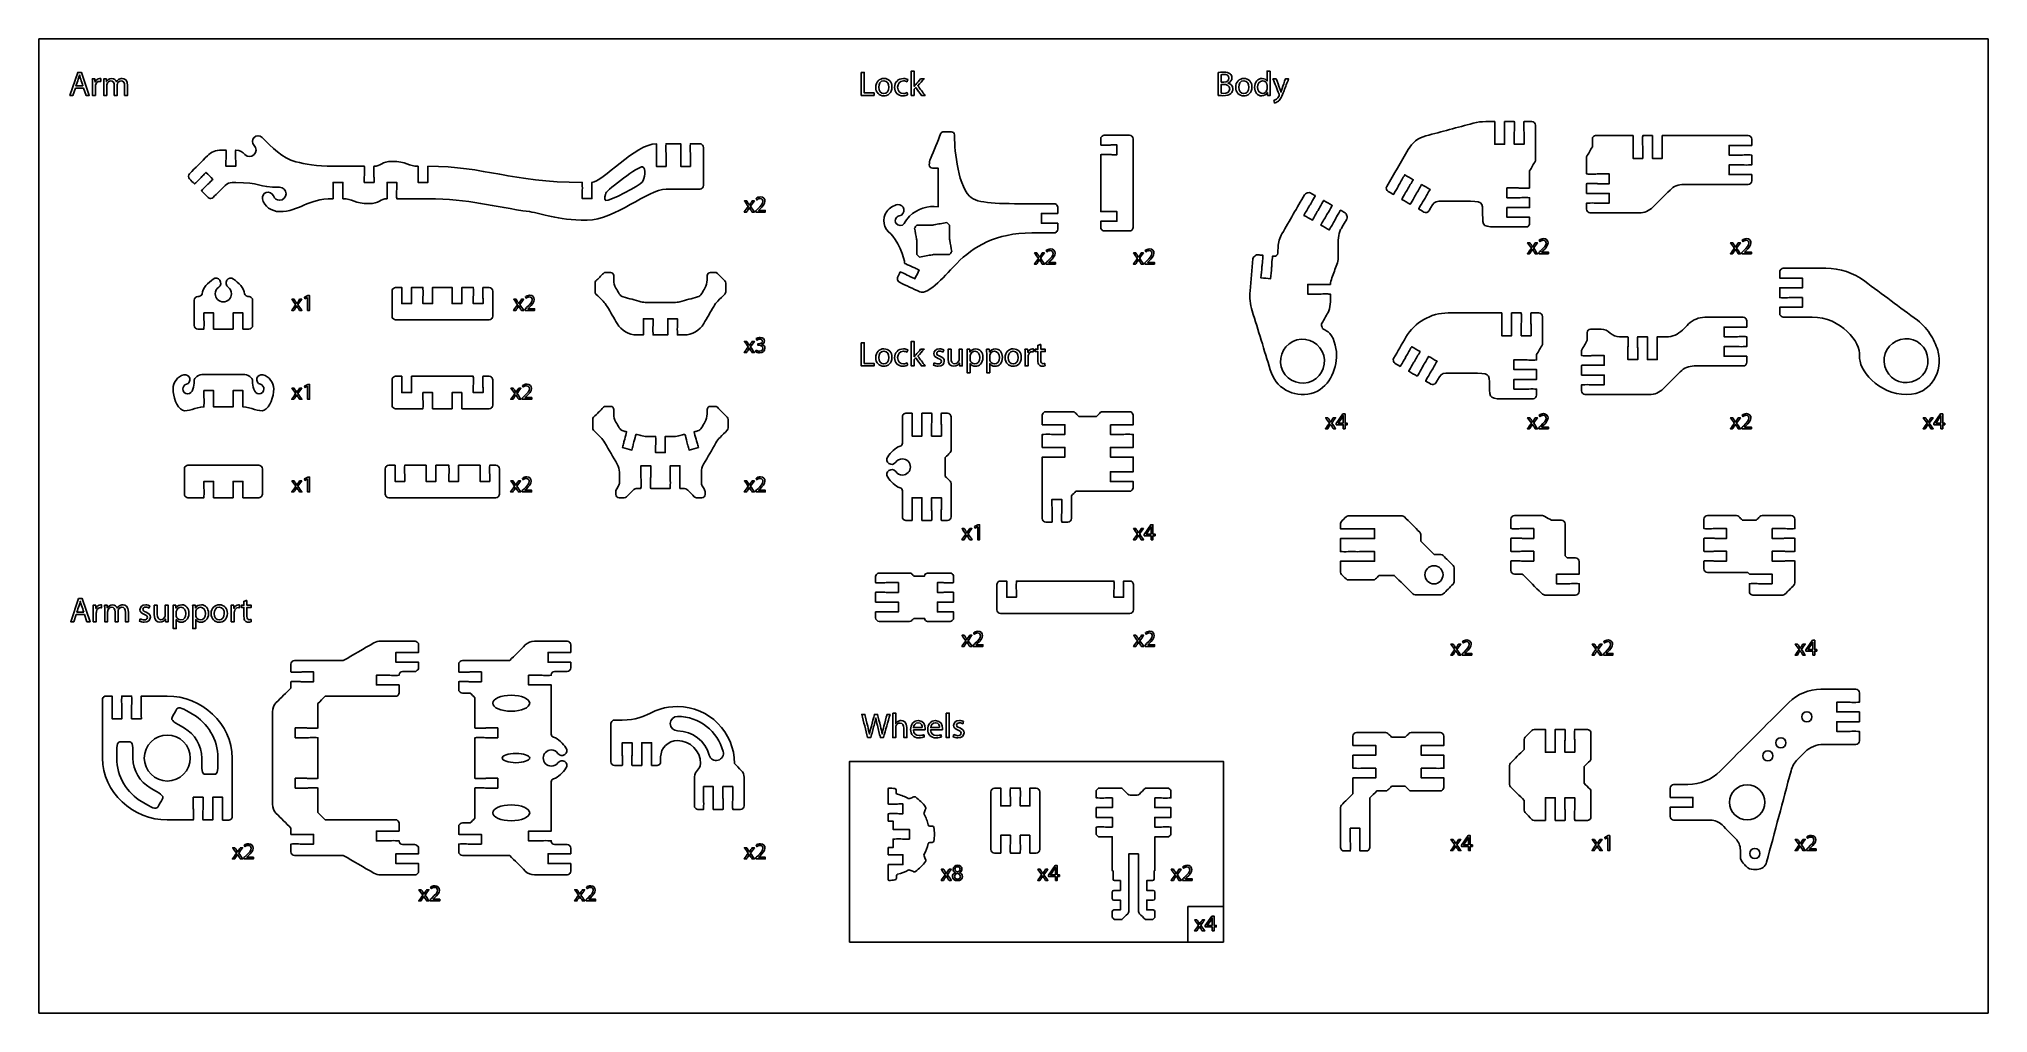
# Model space of a CAD drawing. Extents: x 0 to 600, y 0 to 300.
import ezdxf

# ---------------------------------------------------------------- set-up
doc = ezdxf.new("R2010")
doc.units = 0
doc.header["$MEASUREMENT"] = 0
doc.layers.add('DEFAULT', color=18, linetype='CONTINUOUS')

msp = doc.modelspace()

# ---------------------------------------------------------------- linework, layer by layer
at = {"layer": 'DEFAULT', "color": 18}
for points in [[(600.1, 0.1), (0.1, 0.1), (0.1, 300.1), (600.1, 300.1)], [(11.3, 284.93), (10.56, 282.69), (9.61, 282.69), (12.03, 289.82), (13.14, 289.82), (15.58, 282.69), (14.59, 282.69), (13.83, 284.93)], [(253.23, 289.82), (254.15, 289.82), (254.15, 283.46), (257.2, 283.46), (257.2, 282.69), (253.23, 282.69)], [(82.78, 220.51), (82.76, 220.51), (81.97, 220.08), (81.85, 220.56), (82.85, 221.09), (83.38, 221.09), (83.38, 216.51), (82.78, 216.51)], [(253.23, 206.55), (254.15, 206.55), (254.15, 200.19), (257.2, 200.19), (257.2, 199.42), (253.23, 199.42)], [(82.78, 193.14), (82.76, 193.14), (81.97, 192.71), (81.85, 193.18), (82.85, 193.71), (83.38, 193.71), (83.38, 189.13), (82.78, 189.13)], [(401.59, 180.04), (401.59, 181.29), (399.46, 181.29), (399.46, 181.7), (401.5, 184.63), (402.17, 184.63), (402.17, 181.77), (402.82, 181.77), (402.82, 181.29), (402.17, 181.29), (402.17, 180.04)], [(585.55, 180.04), (585.55, 181.29), (583.42, 181.29), (583.42, 181.7), (585.47, 184.63), (586.14, 184.63), (586.14, 181.77), (586.78, 181.77), (586.78, 181.29), (586.14, 181.29), (586.14, 180.04)], [(82.78, 164.59), (82.76, 164.59), (81.97, 164.16), (81.85, 164.64), (82.85, 165.17), (83.38, 165.17), (83.38, 160.59), (82.78, 160.59)], [(289.08, 149.88), (289.06, 149.88), (288.26, 149.45), (288.14, 149.92), (289.15, 150.46), (289.68, 150.46), (289.68, 145.87), (289.08, 145.87)], [(342.46, 145.87), (342.46, 147.12), (340.33, 147.12), (340.33, 147.53), (342.37, 150.46), (343.04, 150.46), (343.04, 147.61), (343.69, 147.61), (343.69, 147.12), (343.04, 147.12), (343.04, 145.87)], [(11.56, 122.84), (10.82, 120.59), (9.87, 120.59), (12.29, 127.72), (13.41, 127.72), (15.84, 120.59), (14.86, 120.59), (14.09, 122.84)], [(546.17, 110.33), (546.17, 111.58), (544.04, 111.58), (544.04, 111.99), (546.09, 114.91), (546.76, 114.91), (546.76, 112.06), (547.4, 112.06), (547.4, 111.58), (546.76, 111.58), (546.76, 110.33)], [(279.38, 92.46), (280.32, 92.46), (280.32, 84.94), (279.38, 84.94)], [(364.7, 21.97), (249.65, 21.97), (249.65, 77.62), (364.7, 77.62)], [(440.14, 50.15), (440.14, 51.4), (438.01, 51.4), (438.01, 51.81), (440.06, 54.74), (440.73, 54.74), (440.73, 51.89), (441.37, 51.89), (441.37, 51.4), (440.73, 51.4), (440.73, 50.15)], [(483.07, 54.16), (483.05, 54.16), (482.25, 53.73), (482.13, 54.2), (483.14, 54.74), (483.67, 54.74), (483.67, 50.15), (483.07, 50.15)], [(313, 40.95), (313, 42.2), (310.87, 42.2), (310.87, 42.61), (312.91, 45.53), (313.58, 45.53), (313.58, 42.68), (314.23, 42.68), (314.23, 42.2), (313.58, 42.2), (313.58, 40.95)], [(353.74, 32.92), (364.7, 32.92), (364.7, 21.97), (353.74, 21.97)], [(361.28, 25.37), (361.28, 26.62), (359.15, 26.62), (359.15, 27.03), (361.19, 29.96), (361.86, 29.96), (361.86, 27.11), (362.51, 27.11), (362.51, 26.62), (361.86, 26.62), (361.86, 25.37)]]:
    msp.add_lwpolyline(points, close=True, dxfattribs=at)
for points, knots in [([(13.64, 285.65), (13.41, 286.34), (13.17, 287.02), (12.94, 287.71), (12.78, 288.17), (12.68, 288.59), (12.57, 289.01), (12.56, 289.01), (12.56, 289.01), (12.55, 289.01), (12.44, 288.58), (12.33, 288.15), (12.19, 287.72), (11.96, 287.03), (11.72, 286.34), (11.49, 285.65), (12.21, 285.65), (12.92, 285.65), (13.64, 285.65)], [0, 0, 0, 0, 6.147585, 6.147585, 6.147585, 7.147585, 7.147585, 7.147585, 7.207585, 7.207585, 7.207585, 8.207585, 8.207585, 8.207585, 14.383579, 14.383579, 14.383579, 20.473579, 20.473579, 20.473579, 20.473579]), ([(269.52, 285.46), (269.53, 285.46), (269.53, 285.46), (269.54, 285.46), (269.67, 285.64), (269.85, 285.86), (270, 286.04), (270.5, 286.63), (271, 287.22), (271.5, 287.81), (271.87, 287.81), (272.25, 287.81), (272.62, 287.81), (271.96, 287.11), (271.3, 286.41), (270.64, 285.71), (271.39, 284.7), (272.15, 283.69), (272.9, 282.69), (272.52, 282.69), (272.14, 282.69), (271.76, 282.69), (271.18, 283.51), (270.59, 284.33), (270, 285.14), (269.84, 284.97), (269.68, 284.79), (269.52, 284.62), (269.52, 283.97), (269.52, 283.33), (269.52, 282.69), (269.21, 282.69), (268.91, 282.69), (268.6, 282.69), (268.6, 285.19), (268.6, 287.7), (268.6, 290.2), (268.91, 290.2), (269.21, 290.2), (269.52, 290.2), (269.52, 288.62), (269.52, 287.04), (269.52, 285.46)], [13.439, 13.439, 13.439, 13.439, 13.499, 13.499, 13.499, 14.499, 14.499, 14.499, 21.074651, 21.074651, 21.074651, 24.255651, 24.255651, 24.255651, 32.447903, 32.447903, 32.447903, 43.120519, 43.120519, 43.120519, 46.330519, 46.330519, 46.330519, 54.90558, 54.90558, 54.90558, 56.923624, 56.923624, 56.923624, 62.383624, 62.383624, 62.383624, 64.993624, 64.993624, 64.993624, 86.291624, 86.291624, 86.291624, 88.901624, 88.901624, 88.901624, 102.340624, 102.340624, 102.340624, 102.340624]), ([(363.12, 289.73), (363.52, 289.81), (364.16, 289.88), (364.8, 289.88), (365.72, 289.88), (366.32, 289.72), (366.76, 289.36), (367.13, 289.08), (367.35, 288.66), (367.35, 288.1), (367.35, 287.41), (366.9, 286.81), (366.15, 286.53), (366.15, 286.52), (366.15, 286.52), (366.15, 286.51), (366.83, 286.34), (367.62, 285.78), (367.62, 284.72), (367.62, 284.11), (367.38, 283.64), (367.02, 283.29), (366.52, 282.84), (365.71, 282.63), (364.55, 282.63), (363.92, 282.63), (363.43, 282.67), (363.12, 282.71), (363.12, 285.05), (363.12, 287.39), (363.12, 289.73)], [19.89, 19.89, 19.89, 19.89, 20.89, 20.89, 20.89, 21.89, 21.89, 21.89, 22.89, 22.89, 22.89, 23.89, 23.89, 23.89, 23.95, 23.95, 23.95, 24.95, 24.95, 24.95, 25.95, 25.95, 25.95, 26.95, 26.95, 26.95, 27.95, 27.95, 27.95, 47.84, 47.84, 47.84, 47.84]), ([(364.04, 286.81), (364.32, 286.81), (364.6, 286.81), (364.88, 286.81), (365.85, 286.81), (366.42, 287.31), (366.42, 288), (366.42, 288.84), (365.79, 289.17), (364.86, 289.17), (364.43, 289.17), (364.19, 289.13), (364.04, 289.1), (364.04, 288.34), (364.04, 287.57), (364.04, 286.81)], [6.51, 6.51, 6.51, 6.51, 8.881, 8.881, 8.881, 9.881, 9.881, 9.881, 10.881, 10.881, 10.881, 11.881, 11.881, 11.881, 18.391, 18.391, 18.391, 18.391]), ([(379.1, 290.2), (379.1, 288.14), (379.1, 286.08), (379.1, 284.01), (379.1, 283.56), (379.11, 283.04), (379.14, 282.69), (378.87, 282.69), (378.59, 282.69), (378.31, 282.69), (378.29, 282.99), (378.28, 283.28), (378.27, 283.58), (378.26, 283.58), (378.25, 283.58), (378.24, 283.58), (377.96, 283.01), (377.33, 282.57), (376.5, 282.57), (375.26, 282.57), (374.31, 283.62), (374.31, 285.18), (374.3, 286.88), (375.36, 287.93), (376.6, 287.93), (377.39, 287.93), (377.92, 287.56), (378.15, 287.14), (378.16, 287.14), (378.16, 287.14), (378.17, 287.14), (378.17, 288.16), (378.17, 289.18), (378.17, 290.2), (378.48, 290.2), (378.79, 290.2), (379.1, 290.2)], [2.639, 2.639, 2.639, 2.639, 20.187, 20.187, 20.187, 21.187, 21.187, 21.187, 23.558, 23.558, 23.558, 26.079857, 26.079857, 26.079857, 26.139857, 26.139857, 26.139857, 27.139857, 27.139857, 27.139857, 28.139857, 28.139857, 28.139857, 29.139857, 29.139857, 29.139857, 30.139857, 30.139857, 30.139857, 30.200857, 30.200857, 30.200857, 38.868857, 38.868857, 38.868857, 41.507857, 41.507857, 41.507857, 41.507857]), ([(16.56, 286.21), (16.56, 286.82), (16.55, 287.34), (16.52, 287.81), (16.79, 287.81), (17.06, 287.81), (17.33, 287.81), (17.34, 287.48), (17.35, 287.14), (17.36, 286.81), (17.38, 286.81), (17.39, 286.81), (17.41, 286.81), (17.64, 287.49), (18.2, 287.93), (18.82, 287.93), (18.93, 287.93), (19.01, 287.92), (19.09, 287.9), (19.09, 287.6), (19.09, 287.31), (19.09, 287.02), (18.99, 287.04), (18.9, 287.05), (18.77, 287.05), (18.12, 287.05), (17.65, 286.55), (17.52, 285.85), (17.5, 285.73), (17.48, 285.58), (17.48, 285.42), (17.48, 284.51), (17.48, 283.6), (17.48, 282.69), (17.17, 282.69), (16.87, 282.69), (16.56, 282.69), (16.56, 283.86), (16.56, 285.04), (16.56, 286.21)], [9.989, 9.989, 9.989, 9.989, 10.989, 10.989, 10.989, 13.298, 13.298, 13.298, 16.148421, 16.148421, 16.148421, 16.268421, 16.268421, 16.268421, 17.268421, 17.268421, 17.268421, 18.268421, 18.268421, 18.268421, 20.758421, 20.758421, 20.758421, 21.758421, 21.758421, 21.758421, 22.758421, 22.758421, 22.758421, 23.758421, 23.758421, 23.758421, 31.497421, 31.497421, 31.497421, 34.107421, 34.107421, 34.107421, 44.096421, 44.096421, 44.096421, 44.096421]), ([(20.06, 286.43), (20.06, 286.95), (20.05, 287.39), (20.02, 287.81), (20.29, 287.81), (20.56, 287.81), (20.84, 287.81), (20.85, 287.54), (20.86, 287.26), (20.88, 286.99), (20.89, 286.99), (20.9, 286.99), (20.91, 286.99), (21.2, 287.47), (21.67, 287.93), (22.52, 287.93), (23.22, 287.93), (23.75, 287.5), (23.97, 286.9), (23.98, 286.9), (23.98, 286.9), (23.99, 286.9), (24.15, 287.19), (24.35, 287.41), (24.56, 287.57), (24.87, 287.8), (25.21, 287.93), (25.69, 287.93), (26.37, 287.93), (27.38, 287.48), (27.38, 285.71), (27.38, 284.7), (27.38, 283.69), (27.38, 282.69), (27.07, 282.69), (26.77, 282.69), (26.47, 282.69), (26.47, 283.66), (26.47, 284.62), (26.47, 285.59), (26.47, 286.57), (26.11, 287.17), (25.35, 287.17), (24.83, 287.17), (24.41, 286.77), (24.25, 286.32), (24.21, 286.19), (24.18, 286.02), (24.18, 285.85), (24.18, 284.8), (24.18, 283.74), (24.18, 282.69), (23.88, 282.69), (23.57, 282.69), (23.27, 282.69), (23.27, 283.71), (23.27, 284.73), (23.27, 285.76), (23.27, 286.57), (22.91, 287.17), (22.2, 287.17), (21.62, 287.17), (21.2, 286.7), (21.05, 286.23), (20.99, 286.1), (20.97, 285.94), (20.97, 285.78), (20.97, 284.75), (20.97, 283.72), (20.97, 282.69), (20.67, 282.69), (20.37, 282.69), (20.06, 282.69), (20.06, 283.93), (20.06, 285.18), (20.06, 286.43)], [10.59, 10.59, 10.59, 10.59, 11.59, 11.59, 11.59, 13.899, 13.899, 13.899, 16.242126, 16.242126, 16.242126, 16.331126, 16.331126, 16.331126, 17.331126, 17.331126, 17.331126, 18.331126, 18.331126, 18.331126, 18.391126, 18.391126, 18.391126, 19.391126, 19.391126, 19.391126, 20.391126, 20.391126, 20.391126, 21.391126, 21.391126, 21.391126, 29.941126, 29.941126, 29.941126, 32.522126, 32.522126, 32.522126, 40.742126, 40.742126, 40.742126, 41.742126, 41.742126, 41.742126, 42.742126, 42.742126, 42.742126, 43.742126, 43.742126, 43.742126, 52.712126, 52.712126, 52.712126, 55.292126, 55.292126, 55.292126, 63.991126, 63.991126, 63.991126, 64.991126, 64.991126, 64.991126, 65.991126, 65.991126, 65.991126, 66.991126, 66.991126, 66.991126, 75.751126, 75.751126, 75.751126, 78.331126, 78.331126, 78.331126, 88.921126, 88.921126, 88.921126, 88.921126]), ([(262.68, 285.29), (262.68, 283.4), (261.37, 282.57), (260.13, 282.57), (258.75, 282.57), (257.68, 283.59), (257.68, 285.21), (257.68, 286.92), (258.8, 287.93), (260.22, 287.93), (261.69, 287.93), (262.68, 286.86), (262.68, 285.29)], [1, 1, 1, 1, 2, 2, 2, 3, 3, 3, 4, 4, 4, 5, 5, 5, 5]), ([(258.62, 285.24), (258.62, 284.12), (259.27, 283.27), (260.18, 283.27), (261.06, 283.27), (261.73, 284.11), (261.73, 285.26), (261.73, 286.13), (261.3, 287.23), (260.2, 287.23), (259.1, 287.23), (258.62, 286.21), (258.62, 285.24)], [0, 0, 0, 0, 1, 1, 1, 2, 2, 2, 3, 3, 3, 4, 4, 4, 4]), ([(267.51, 282.88), (267.27, 282.75), (266.73, 282.58), (266.04, 282.58), (264.49, 282.58), (263.49, 283.63), (263.49, 285.2), (263.49, 286.77), (264.57, 287.92), (266.24, 287.92), (266.79, 287.92), (267.28, 287.78), (267.53, 287.65), (267.46, 287.41), (267.39, 287.17), (267.32, 286.93), (267.1, 287.06), (266.75, 287.18), (266.24, 287.18), (265.07, 287.18), (264.43, 286.31), (264.43, 285.24), (264.43, 284.05), (265.19, 283.32), (266.21, 283.32), (266.74, 283.32), (267.09, 283.46), (267.35, 283.58), (267.4, 283.35), (267.46, 283.11), (267.51, 282.88)], [2.029296, 2.029296, 2.029296, 2.029296, 3.029296, 3.029296, 3.029296, 4.029296, 4.029296, 4.029296, 5.029296, 5.029296, 5.029296, 6.029296, 6.029296, 6.029296, 8.155984, 8.155984, 8.155984, 9.155984, 9.155984, 9.155984, 10.155984, 10.155984, 10.155984, 11.155984, 11.155984, 11.155984, 12.155984, 12.155984, 12.155984, 14.18528, 14.18528, 14.18528, 14.18528]), ([(364.04, 283.39), (364.22, 283.36), (364.49, 283.35), (364.81, 283.35), (365.77, 283.35), (366.65, 283.69), (366.65, 284.73), (366.65, 285.71), (365.81, 286.11), (364.8, 286.11), (364.55, 286.11), (364.3, 286.11), (364.04, 286.11), (364.04, 285.2), (364.04, 284.29), (364.04, 283.39)], [7.71, 7.71, 7.71, 7.71, 8.71, 8.71, 8.71, 9.71, 9.71, 9.71, 10.71, 10.71, 10.71, 12.87, 12.87, 12.87, 20.58, 20.58, 20.58, 20.58]), ([(373.5, 285.29), (373.5, 283.4), (372.19, 282.57), (370.95, 282.57), (369.57, 282.57), (368.5, 283.59), (368.5, 285.21), (368.5, 286.92), (369.62, 287.93), (371.04, 287.93), (372.51, 287.93), (373.5, 286.86), (373.5, 285.29)], [1, 1, 1, 1, 2, 2, 2, 3, 3, 3, 4, 4, 4, 5, 5, 5, 5]), ([(369.44, 285.24), (369.44, 284.12), (370.09, 283.27), (371, 283.27), (371.88, 283.27), (372.55, 284.11), (372.55, 285.26), (372.55, 286.13), (372.12, 287.23), (371.02, 287.23), (369.92, 287.23), (369.44, 286.21), (369.44, 285.24)], [0, 0, 0, 0, 1, 1, 1, 2, 2, 2, 3, 3, 3, 4, 4, 4, 4]), ([(378.17, 285.73), (378.17, 285.84), (378.16, 286), (378.13, 286.12), (377.99, 286.71), (377.48, 287.2), (376.78, 287.2), (375.82, 287.2), (375.25, 286.35), (375.25, 285.22), (375.25, 284.18), (375.76, 283.32), (376.76, 283.32), (377.39, 283.32), (377.96, 283.74), (378.13, 284.44), (378.16, 284.56), (378.17, 284.69), (378.17, 284.84), (378.17, 285.13), (378.17, 285.43), (378.17, 285.73)], [2.52, 2.52, 2.52, 2.52, 3.52, 3.52, 3.52, 4.52, 4.52, 4.52, 5.52, 5.52, 5.52, 6.52, 6.52, 6.52, 7.52, 7.52, 7.52, 8.52, 8.52, 8.52, 11.04, 11.04, 11.04, 11.04]), ([(380.99, 287.81), (381.36, 286.8), (381.73, 285.79), (382.11, 284.78), (382.22, 284.45), (382.35, 284.04), (382.44, 283.74), (382.44, 283.74), (382.45, 283.74), (382.46, 283.74), (382.55, 284.04), (382.66, 284.44), (382.79, 284.81), (383.12, 285.81), (383.46, 286.81), (383.8, 287.81), (384.13, 287.81), (384.46, 287.81), (384.79, 287.81), (384.32, 286.59), (383.85, 285.38), (383.39, 284.16), (382.72, 282.4), (382.27, 281.5), (381.63, 280.95), (381.18, 280.55), (380.72, 280.39), (380.49, 280.35), (380.41, 280.61), (380.33, 280.87), (380.26, 281.13), (380.49, 281.21), (380.8, 281.36), (381.07, 281.59), (381.32, 281.79), (381.64, 282.15), (381.85, 282.63), (381.9, 282.72), (381.93, 282.79), (381.93, 282.85), (381.93, 282.9), (381.91, 282.97), (381.86, 283.09), (381.23, 284.66), (380.6, 286.24), (379.97, 287.81), (380.31, 287.81), (380.65, 287.81), (380.99, 287.81)], [0, 0, 0, 0, 9.15104, 9.15104, 9.15104, 10.15104, 10.15104, 10.15104, 10.21004, 10.21004, 10.21004, 11.21004, 11.21004, 11.21004, 20.20237, 20.20237, 20.20237, 22.99337, 22.99337, 22.99337, 34.075428, 34.075428, 34.075428, 35.075428, 35.075428, 35.075428, 36.075428, 36.075428, 36.075428, 38.390501, 38.390501, 38.390501, 39.390501, 39.390501, 39.390501, 40.390501, 40.390501, 40.390501, 41.390501, 41.390501, 41.390501, 42.390501, 42.390501, 42.390501, 56.807524, 56.807524, 56.807524, 59.686524, 59.686524, 59.686524, 59.686524]), ([(217.98, 250.21), (218.14, 249.96), (218.31, 249.72), (218.47, 249.47), (218.59, 249.28), (218.7, 249.11), (218.81, 248.92), (218.82, 248.92), (218.83, 248.92), (218.83, 248.92), (218.95, 249.12), (219.06, 249.3), (219.17, 249.48), (219.33, 249.72), (219.49, 249.97), (219.65, 250.21), (219.88, 250.21), (220.1, 250.21), (220.32, 250.21), (219.94, 249.66), (219.55, 249.11), (219.16, 248.56), (219.56, 247.97), (219.96, 247.38), (220.36, 246.79), (220.12, 246.79), (219.89, 246.79), (219.65, 246.79), (219.49, 247.05), (219.32, 247.31), (219.15, 247.56), (219.02, 247.76), (218.91, 247.95), (218.78, 248.15), (218.78, 248.15), (218.78, 248.15), (218.77, 248.15), (218.66, 247.95), (218.54, 247.77), (218.41, 247.56), (218.25, 247.31), (218.08, 247.05), (217.92, 246.79), (217.69, 246.79), (217.46, 246.79), (217.23, 246.79), (217.64, 247.37), (218.04, 247.95), (218.45, 248.54), (218.06, 249.09), (217.67, 249.65), (217.29, 250.21), (217.52, 250.21), (217.75, 250.21), (217.98, 250.21)], [0, 0, 0, 0, 2.49671, 2.49671, 2.49671, 3.49671, 3.49671, 3.49671, 3.55771, 3.55771, 3.55771, 4.55771, 4.55771, 4.55771, 7.026151, 7.026151, 7.026151, 8.927151, 8.927151, 8.927151, 14.655009, 14.655009, 14.655009, 20.702323, 20.702323, 20.702323, 22.702323, 22.702323, 22.702323, 25.304853, 25.304853, 25.304853, 26.304853, 26.304853, 26.304853, 26.344853, 26.344853, 26.344853, 27.344853, 27.344853, 27.344853, 29.937064, 29.937064, 29.937064, 31.877064, 31.877064, 31.877064, 37.89844, 37.89844, 37.89844, 43.66264, 43.66264, 43.66264, 45.62264, 45.62264, 45.62264, 45.62264]), ([(220.76, 246.79), (220.76, 246.92), (220.76, 247.05), (220.76, 247.17), (220.92, 247.33), (221.08, 247.49), (221.25, 247.65), (222.42, 248.76), (222.95, 249.35), (222.96, 250.05), (222.96, 250.51), (222.73, 250.94), (222.04, 250.94), (221.63, 250.94), (221.28, 250.73), (221.07, 250.55), (221.01, 250.7), (220.94, 250.85), (220.87, 250.99), (221.19, 251.26), (221.64, 251.46), (222.17, 251.46), (223.16, 251.46), (223.58, 250.78), (223.58, 250.12), (223.58, 249.28), (222.96, 248.59), (222, 247.66), (221.87, 247.55), (221.75, 247.43), (221.63, 247.32), (221.63, 247.32), (221.63, 247.31), (221.63, 247.31), (222.32, 247.31), (223, 247.31), (223.69, 247.31), (223.69, 247.14), (223.69, 246.96), (223.69, 246.79), (222.71, 246.79), (221.74, 246.79), (220.76, 246.79)], [8.302, 8.302, 8.302, 8.302, 9.382, 9.382, 9.382, 11.306235, 11.306235, 11.306235, 12.306235, 12.306235, 12.306235, 13.306235, 13.306235, 13.306235, 14.306235, 14.306235, 14.306235, 15.666823, 15.666823, 15.666823, 16.666823, 16.666823, 16.666823, 17.666823, 17.666823, 17.666823, 18.666823, 18.666823, 18.666823, 20.083581, 20.083581, 20.083581, 20.123581, 20.123581, 20.123581, 25.965581, 25.965581, 25.965581, 27.425581, 27.425581, 27.425581, 35.727581, 35.727581, 35.727581, 35.727581]), ([(307.29, 234.19), (307.45, 233.95), (307.62, 233.7), (307.78, 233.46), (307.91, 233.27), (308.01, 233.09), (308.12, 232.9), (308.13, 232.9), (308.14, 232.9), (308.15, 232.9), (308.26, 233.1), (308.37, 233.28), (308.48, 233.46), (308.64, 233.71), (308.8, 233.95), (308.96, 234.19), (309.19, 234.19), (309.41, 234.19), (309.63, 234.19), (309.25, 233.64), (308.86, 233.09), (308.47, 232.54), (308.87, 231.95), (309.27, 231.36), (309.67, 230.78), (309.43, 230.78), (309.2, 230.78), (308.96, 230.78), (308.8, 231.03), (308.63, 231.29), (308.46, 231.55), (308.33, 231.74), (308.22, 231.93), (308.1, 232.14), (308.09, 232.14), (308.09, 232.14), (308.08, 232.14), (307.97, 231.93), (307.85, 231.75), (307.72, 231.55), (307.56, 231.29), (307.39, 231.03), (307.23, 230.78), (307, 230.78), (306.77, 230.78), (306.54, 230.78), (306.95, 231.36), (307.35, 231.94), (307.76, 232.52), (307.37, 233.08), (306.99, 233.63), (306.6, 234.19), (306.83, 234.19), (307.06, 234.19), (307.29, 234.19)], [0, 0, 0, 0, 2.49671, 2.49671, 2.49671, 3.49671, 3.49671, 3.49671, 3.55771, 3.55771, 3.55771, 4.55771, 4.55771, 4.55771, 7.026151, 7.026151, 7.026151, 8.927151, 8.927151, 8.927151, 14.655009, 14.655009, 14.655009, 20.702323, 20.702323, 20.702323, 22.702323, 22.702323, 22.702323, 25.304853, 25.304853, 25.304853, 26.304853, 26.304853, 26.304853, 26.344853, 26.344853, 26.344853, 27.344853, 27.344853, 27.344853, 29.937064, 29.937064, 29.937064, 31.877064, 31.877064, 31.877064, 37.89844, 37.89844, 37.89844, 43.66264, 43.66264, 43.66264, 45.62264, 45.62264, 45.62264, 45.62264]), ([(310.07, 230.78), (310.07, 230.9), (310.07, 231.03), (310.07, 231.16), (310.23, 231.31), (310.4, 231.47), (310.56, 231.63), (311.73, 232.74), (312.26, 233.34), (312.27, 234.03), (312.27, 234.49), (312.04, 234.93), (311.36, 234.93), (310.94, 234.93), (310.59, 234.71), (310.38, 234.54), (310.32, 234.68), (310.25, 234.83), (310.18, 234.97), (310.5, 235.24), (310.95, 235.44), (311.48, 235.44), (312.47, 235.44), (312.89, 234.76), (312.89, 234.11), (312.89, 233.26), (312.27, 232.58), (311.31, 231.64), (311.18, 231.53), (311.06, 231.42), (310.94, 231.31), (310.94, 231.3), (310.94, 231.3), (310.94, 231.29), (311.63, 231.29), (312.31, 231.29), (313, 231.29), (313, 231.12), (313, 230.95), (313, 230.78), (312.02, 230.78), (311.05, 230.78), (310.07, 230.78)], [8.302, 8.302, 8.302, 8.302, 9.382, 9.382, 9.382, 11.306235, 11.306235, 11.306235, 12.306235, 12.306235, 12.306235, 13.306235, 13.306235, 13.306235, 14.306235, 14.306235, 14.306235, 15.666823, 15.666823, 15.666823, 16.666823, 16.666823, 16.666823, 17.666823, 17.666823, 17.666823, 18.666823, 18.666823, 18.666823, 20.083581, 20.083581, 20.083581, 20.123581, 20.123581, 20.123581, 25.965581, 25.965581, 25.965581, 27.425581, 27.425581, 27.425581, 35.727581, 35.727581, 35.727581, 35.727581]), ([(337.76, 234.19), (337.92, 233.95), (338.08, 233.7), (338.25, 233.46), (338.37, 233.27), (338.48, 233.09), (338.59, 232.9), (338.6, 232.9), (338.6, 232.9), (338.61, 232.9), (338.72, 233.1), (338.84, 233.28), (338.95, 233.46), (339.11, 233.71), (339.27, 233.95), (339.43, 234.19), (339.65, 234.19), (339.88, 234.19), (340.1, 234.19), (339.71, 233.64), (339.32, 233.09), (338.94, 232.54), (339.34, 231.95), (339.74, 231.36), (340.14, 230.78), (339.9, 230.78), (339.67, 230.78), (339.43, 230.78), (339.26, 231.03), (339.1, 231.29), (338.93, 231.55), (338.8, 231.74), (338.68, 231.93), (338.56, 232.14), (338.56, 232.14), (338.55, 232.14), (338.55, 232.14), (338.44, 231.93), (338.32, 231.75), (338.19, 231.55), (338.02, 231.29), (337.86, 231.03), (337.69, 230.78), (337.47, 230.78), (337.24, 230.78), (337.01, 230.78), (337.41, 231.36), (337.82, 231.94), (338.22, 232.52), (337.84, 233.08), (337.45, 233.63), (337.07, 234.19), (337.3, 234.19), (337.53, 234.19), (337.76, 234.19)], [0, 0, 0, 0, 2.49671, 2.49671, 2.49671, 3.49671, 3.49671, 3.49671, 3.55771, 3.55771, 3.55771, 4.55771, 4.55771, 4.55771, 7.026151, 7.026151, 7.026151, 8.927151, 8.927151, 8.927151, 14.655009, 14.655009, 14.655009, 20.702323, 20.702323, 20.702323, 22.702323, 22.702323, 22.702323, 25.304853, 25.304853, 25.304853, 26.304853, 26.304853, 26.304853, 26.344853, 26.344853, 26.344853, 27.344853, 27.344853, 27.344853, 29.937064, 29.937064, 29.937064, 31.877064, 31.877064, 31.877064, 37.89844, 37.89844, 37.89844, 43.66264, 43.66264, 43.66264, 45.62264, 45.62264, 45.62264, 45.62264]), ([(340.54, 230.78), (340.54, 230.9), (340.54, 231.03), (340.54, 231.16), (340.7, 231.31), (340.86, 231.47), (341.02, 231.63), (342.2, 232.74), (342.73, 233.34), (342.73, 234.03), (342.73, 234.49), (342.51, 234.93), (341.82, 234.93), (341.41, 234.93), (341.06, 234.71), (340.85, 234.54), (340.78, 234.68), (340.72, 234.83), (340.65, 234.97), (340.97, 235.24), (341.42, 235.44), (341.95, 235.44), (342.94, 235.44), (343.35, 234.76), (343.35, 234.11), (343.35, 233.26), (342.74, 232.58), (341.77, 231.64), (341.65, 231.53), (341.53, 231.42), (341.41, 231.31), (341.41, 231.3), (341.41, 231.3), (341.41, 231.29), (342.09, 231.29), (342.78, 231.29), (343.47, 231.29), (343.47, 231.12), (343.47, 230.95), (343.47, 230.78), (342.49, 230.78), (341.51, 230.78), (340.54, 230.78)], [8.302, 8.302, 8.302, 8.302, 9.382, 9.382, 9.382, 11.306235, 11.306235, 11.306235, 12.306235, 12.306235, 12.306235, 13.306235, 13.306235, 13.306235, 14.306235, 14.306235, 14.306235, 15.666823, 15.666823, 15.666823, 16.666823, 16.666823, 16.666823, 17.666823, 17.666823, 17.666823, 18.666823, 18.666823, 18.666823, 20.083581, 20.083581, 20.083581, 20.123581, 20.123581, 20.123581, 25.965581, 25.965581, 25.965581, 27.425581, 27.425581, 27.425581, 35.727581, 35.727581, 35.727581, 35.727581]), ([(459.06, 237.36), (459.22, 237.12), (459.38, 236.87), (459.54, 236.63), (459.67, 236.44), (459.78, 236.26), (459.89, 236.07), (459.9, 236.07), (459.9, 236.07), (459.91, 236.07), (460.02, 236.27), (460.14, 236.45), (460.25, 236.63), (460.41, 236.88), (460.57, 237.12), (460.73, 237.36), (460.95, 237.36), (461.18, 237.36), (461.4, 237.36), (461.01, 236.81), (460.62, 236.26), (460.24, 235.71), (460.64, 235.12), (461.04, 234.53), (461.44, 233.94), (461.2, 233.94), (460.97, 233.94), (460.73, 233.94), (460.56, 234.2), (460.4, 234.46), (460.23, 234.71), (460.1, 234.91), (459.98, 235.1), (459.86, 235.31), (459.86, 235.31), (459.85, 235.31), (459.85, 235.31), (459.74, 235.1), (459.62, 234.92), (459.49, 234.71), (459.32, 234.46), (459.16, 234.2), (458.99, 233.94), (458.77, 233.94), (458.54, 233.94), (458.31, 233.94), (458.71, 234.53), (459.12, 235.11), (459.52, 235.69), (459.14, 236.25), (458.75, 236.8), (458.37, 237.36), (458.6, 237.36), (458.83, 237.36), (459.06, 237.36)], [0, 0, 0, 0, 2.49671, 2.49671, 2.49671, 3.49671, 3.49671, 3.49671, 3.55771, 3.55771, 3.55771, 4.55771, 4.55771, 4.55771, 7.026151, 7.026151, 7.026151, 8.927151, 8.927151, 8.927151, 14.655009, 14.655009, 14.655009, 20.702323, 20.702323, 20.702323, 22.702323, 22.702323, 22.702323, 25.304853, 25.304853, 25.304853, 26.304853, 26.304853, 26.304853, 26.344853, 26.344853, 26.344853, 27.344853, 27.344853, 27.344853, 29.937064, 29.937064, 29.937064, 31.877064, 31.877064, 31.877064, 37.89844, 37.89844, 37.89844, 43.66264, 43.66264, 43.66264, 45.62264, 45.62264, 45.62264, 45.62264]), ([(461.84, 233.94), (461.84, 234.07), (461.84, 234.2), (461.84, 234.33), (462, 234.48), (462.16, 234.64), (462.32, 234.8), (463.5, 235.91), (464.03, 236.51), (464.03, 237.2), (464.03, 237.66), (463.81, 238.09), (463.12, 238.09), (462.71, 238.09), (462.36, 237.88), (462.15, 237.71), (462.08, 237.85), (462.02, 238), (461.95, 238.14), (462.27, 238.41), (462.72, 238.61), (463.25, 238.61), (464.24, 238.61), (464.65, 237.93), (464.65, 237.28), (464.65, 236.43), (464.04, 235.74), (463.07, 234.81), (462.95, 234.7), (462.83, 234.59), (462.71, 234.47), (462.71, 234.47), (462.71, 234.46), (462.71, 234.46), (463.39, 234.46), (464.08, 234.46), (464.77, 234.46), (464.77, 234.29), (464.77, 234.12), (464.77, 233.94), (463.79, 233.94), (462.81, 233.94), (461.84, 233.94)], [8.302, 8.302, 8.302, 8.302, 9.382, 9.382, 9.382, 11.306235, 11.306235, 11.306235, 12.306235, 12.306235, 12.306235, 13.306235, 13.306235, 13.306235, 14.306235, 14.306235, 14.306235, 15.666823, 15.666823, 15.666823, 16.666823, 16.666823, 16.666823, 17.666823, 17.666823, 17.666823, 18.666823, 18.666823, 18.666823, 20.083581, 20.083581, 20.083581, 20.123581, 20.123581, 20.123581, 25.965581, 25.965581, 25.965581, 27.425581, 27.425581, 27.425581, 35.727581, 35.727581, 35.727581, 35.727581]), ([(521.53, 237.36), (521.7, 237.12), (521.86, 236.87), (522.02, 236.63), (522.15, 236.44), (522.25, 236.26), (522.37, 236.07), (522.37, 236.07), (522.38, 236.07), (522.39, 236.07), (522.5, 236.27), (522.61, 236.45), (522.73, 236.63), (522.89, 236.88), (523.05, 237.12), (523.21, 237.36), (523.43, 237.36), (523.65, 237.36), (523.88, 237.36), (523.49, 236.81), (523.1, 236.26), (522.71, 235.71), (523.11, 235.12), (523.51, 234.53), (523.91, 233.94), (523.68, 233.94), (523.44, 233.94), (523.21, 233.94), (523.04, 234.2), (522.87, 234.46), (522.71, 234.71), (522.57, 234.91), (522.46, 235.1), (522.34, 235.31), (522.33, 235.31), (522.33, 235.31), (522.33, 235.31), (522.21, 235.1), (522.09, 234.92), (521.97, 234.71), (521.8, 234.46), (521.64, 234.2), (521.47, 233.94), (521.24, 233.94), (521.02, 233.94), (520.79, 233.94), (521.19, 234.53), (521.6, 235.11), (522, 235.69), (521.61, 236.25), (521.23, 236.8), (520.84, 237.36), (521.07, 237.36), (521.3, 237.36), (521.53, 237.36)], [0, 0, 0, 0, 2.49671, 2.49671, 2.49671, 3.49671, 3.49671, 3.49671, 3.55771, 3.55771, 3.55771, 4.55771, 4.55771, 4.55771, 7.026151, 7.026151, 7.026151, 8.927151, 8.927151, 8.927151, 14.655009, 14.655009, 14.655009, 20.702323, 20.702323, 20.702323, 22.702323, 22.702323, 22.702323, 25.304853, 25.304853, 25.304853, 26.304853, 26.304853, 26.304853, 26.344853, 26.344853, 26.344853, 27.344853, 27.344853, 27.344853, 29.937064, 29.937064, 29.937064, 31.877064, 31.877064, 31.877064, 37.89844, 37.89844, 37.89844, 43.66264, 43.66264, 43.66264, 45.62264, 45.62264, 45.62264, 45.62264]), ([(524.31, 233.94), (524.31, 234.07), (524.31, 234.2), (524.31, 234.33), (524.48, 234.48), (524.64, 234.64), (524.8, 234.8), (525.97, 235.91), (526.5, 236.51), (526.51, 237.2), (526.51, 237.66), (526.28, 238.09), (525.6, 238.09), (525.18, 238.09), (524.84, 237.88), (524.63, 237.71), (524.56, 237.85), (524.49, 238), (524.43, 238.14), (524.75, 238.41), (525.2, 238.61), (525.73, 238.61), (526.71, 238.61), (527.13, 237.93), (527.13, 237.28), (527.13, 236.43), (526.52, 235.74), (525.55, 234.81), (525.43, 234.7), (525.3, 234.59), (525.18, 234.47), (525.18, 234.47), (525.18, 234.46), (525.18, 234.46), (525.87, 234.46), (526.56, 234.46), (527.24, 234.46), (527.24, 234.29), (527.24, 234.12), (527.24, 233.94), (526.27, 233.94), (525.29, 233.94), (524.31, 233.94)], [8.302, 8.302, 8.302, 8.302, 9.382, 9.382, 9.382, 11.306235, 11.306235, 11.306235, 12.306235, 12.306235, 12.306235, 13.306235, 13.306235, 13.306235, 14.306235, 14.306235, 14.306235, 15.666823, 15.666823, 15.666823, 16.666823, 16.666823, 16.666823, 17.666823, 17.666823, 17.666823, 18.666823, 18.666823, 18.666823, 20.083581, 20.083581, 20.083581, 20.123581, 20.123581, 20.123581, 25.965581, 25.965581, 25.965581, 27.425581, 27.425581, 27.425581, 35.727581, 35.727581, 35.727581, 35.727581]), ([(78.65, 219.92), (78.81, 219.68), (78.97, 219.43), (79.14, 219.19), (79.26, 219), (79.37, 218.82), (79.48, 218.63), (79.49, 218.63), (79.5, 218.63), (79.5, 218.63), (79.62, 218.83), (79.73, 219.01), (79.84, 219.19), (80, 219.44), (80.16, 219.68), (80.32, 219.92), (80.55, 219.92), (80.77, 219.92), (80.99, 219.92), (80.6, 219.37), (80.22, 218.82), (79.83, 218.27), (80.23, 217.68), (80.63, 217.09), (81.03, 216.51), (80.79, 216.51), (80.56, 216.51), (80.32, 216.51), (80.15, 216.76), (79.99, 217.02), (79.82, 217.27), (79.69, 217.47), (79.57, 217.66), (79.45, 217.87), (79.45, 217.87), (79.44, 217.87), (79.44, 217.87), (79.33, 217.66), (79.21, 217.48), (79.08, 217.27), (78.92, 217.02), (78.75, 216.76), (78.59, 216.51), (78.36, 216.51), (78.13, 216.51), (77.9, 216.51), (78.31, 217.09), (78.71, 217.67), (79.11, 218.25), (78.73, 218.81), (78.34, 219.36), (77.96, 219.92), (78.19, 219.92), (78.42, 219.92), (78.65, 219.92)], [0, 0, 0, 0, 2.49671, 2.49671, 2.49671, 3.49671, 3.49671, 3.49671, 3.55771, 3.55771, 3.55771, 4.55771, 4.55771, 4.55771, 7.026151, 7.026151, 7.026151, 8.927151, 8.927151, 8.927151, 14.655009, 14.655009, 14.655009, 20.702323, 20.702323, 20.702323, 22.702323, 22.702323, 22.702323, 25.304853, 25.304853, 25.304853, 26.304853, 26.304853, 26.304853, 26.344853, 26.344853, 26.344853, 27.344853, 27.344853, 27.344853, 29.937064, 29.937064, 29.937064, 31.877064, 31.877064, 31.877064, 37.89844, 37.89844, 37.89844, 43.66264, 43.66264, 43.66264, 45.62264, 45.62264, 45.62264, 45.62264]), ([(146.96, 219.92), (147.12, 219.68), (147.29, 219.43), (147.45, 219.19), (147.58, 219), (147.68, 218.82), (147.79, 218.63), (147.8, 218.63), (147.81, 218.63), (147.82, 218.63), (147.93, 218.83), (148.04, 219.01), (148.15, 219.19), (148.31, 219.44), (148.47, 219.68), (148.63, 219.92), (148.86, 219.92), (149.08, 219.92), (149.3, 219.92), (148.92, 219.37), (148.53, 218.82), (148.14, 218.27), (148.54, 217.68), (148.94, 217.09), (149.34, 216.51), (149.1, 216.51), (148.87, 216.51), (148.63, 216.51), (148.47, 216.76), (148.3, 217.02), (148.13, 217.27), (148, 217.47), (147.89, 217.66), (147.77, 217.87), (147.76, 217.87), (147.76, 217.87), (147.75, 217.87), (147.64, 217.66), (147.52, 217.48), (147.39, 217.27), (147.23, 217.02), (147.06, 216.76), (146.9, 216.51), (146.67, 216.51), (146.44, 216.51), (146.21, 216.51), (146.62, 217.09), (147.02, 217.67), (147.43, 218.25), (147.04, 218.81), (146.66, 219.36), (146.27, 219.92), (146.5, 219.92), (146.73, 219.92), (146.96, 219.92)], [0, 0, 0, 0, 2.49671, 2.49671, 2.49671, 3.49671, 3.49671, 3.49671, 3.55771, 3.55771, 3.55771, 4.55771, 4.55771, 4.55771, 7.026151, 7.026151, 7.026151, 8.927151, 8.927151, 8.927151, 14.655009, 14.655009, 14.655009, 20.702323, 20.702323, 20.702323, 22.702323, 22.702323, 22.702323, 25.304853, 25.304853, 25.304853, 26.304853, 26.304853, 26.304853, 26.344853, 26.344853, 26.344853, 27.344853, 27.344853, 27.344853, 29.937064, 29.937064, 29.937064, 31.877064, 31.877064, 31.877064, 37.89844, 37.89844, 37.89844, 43.66264, 43.66264, 43.66264, 45.62264, 45.62264, 45.62264, 45.62264]), ([(149.74, 216.51), (149.74, 216.63), (149.74, 216.76), (149.74, 216.89), (149.9, 217.04), (150.07, 217.2), (150.23, 217.36), (151.4, 218.47), (151.93, 219.07), (151.94, 219.76), (151.94, 220.22), (151.71, 220.66), (151.03, 220.66), (150.61, 220.66), (150.26, 220.44), (150.05, 220.27), (149.99, 220.41), (149.92, 220.56), (149.85, 220.7), (150.17, 220.97), (150.62, 221.17), (151.15, 221.17), (152.14, 221.17), (152.56, 220.49), (152.56, 219.84), (152.56, 218.99), (151.94, 218.31), (150.98, 217.37), (150.85, 217.26), (150.73, 217.15), (150.61, 217.03), (150.61, 217.03), (150.61, 217.03), (150.61, 217.02), (151.3, 217.02), (151.98, 217.02), (152.67, 217.02), (152.67, 216.85), (152.67, 216.68), (152.67, 216.51), (151.69, 216.51), (150.72, 216.51), (149.74, 216.51)], [8.302, 8.302, 8.302, 8.302, 9.382, 9.382, 9.382, 11.306235, 11.306235, 11.306235, 12.306235, 12.306235, 12.306235, 13.306235, 13.306235, 13.306235, 14.306235, 14.306235, 14.306235, 15.666823, 15.666823, 15.666823, 16.666823, 16.666823, 16.666823, 17.666823, 17.666823, 17.666823, 18.666823, 18.666823, 18.666823, 20.083581, 20.083581, 20.083581, 20.123581, 20.123581, 20.123581, 25.965581, 25.965581, 25.965581, 27.425581, 27.425581, 27.425581, 35.727581, 35.727581, 35.727581, 35.727581]), ([(217.98, 206.93), (218.14, 206.69), (218.31, 206.44), (218.47, 206.2), (218.59, 206.01), (218.7, 205.83), (218.81, 205.64), (218.82, 205.64), (218.83, 205.64), (218.83, 205.64), (218.95, 205.85), (219.06, 206.02), (219.17, 206.21), (219.33, 206.45), (219.49, 206.69), (219.65, 206.93), (219.88, 206.93), (220.1, 206.93), (220.32, 206.93), (219.94, 206.38), (219.55, 205.83), (219.16, 205.28), (219.56, 204.69), (219.96, 204.1), (220.36, 203.52), (220.12, 203.52), (219.89, 203.52), (219.65, 203.52), (219.49, 203.77), (219.32, 204.03), (219.15, 204.29), (219.02, 204.48), (218.91, 204.67), (218.78, 204.88), (218.78, 204.88), (218.78, 204.88), (218.77, 204.88), (218.66, 204.67), (218.54, 204.49), (218.41, 204.29), (218.25, 204.03), (218.08, 203.77), (217.92, 203.52), (217.69, 203.52), (217.46, 203.52), (217.23, 203.52), (217.64, 204.1), (218.04, 204.68), (218.45, 205.26), (218.06, 205.82), (217.67, 206.37), (217.29, 206.93), (217.52, 206.93), (217.75, 206.93), (217.98, 206.93)], [0, 0, 0, 0, 2.49671, 2.49671, 2.49671, 3.49671, 3.49671, 3.49671, 3.55771, 3.55771, 3.55771, 4.55771, 4.55771, 4.55771, 7.026151, 7.026151, 7.026151, 8.927151, 8.927151, 8.927151, 14.655009, 14.655009, 14.655009, 20.702323, 20.702323, 20.702323, 22.702323, 22.702323, 22.702323, 25.304853, 25.304853, 25.304853, 26.304853, 26.304853, 26.304853, 26.344853, 26.344853, 26.344853, 27.344853, 27.344853, 27.344853, 29.937064, 29.937064, 29.937064, 31.877064, 31.877064, 31.877064, 37.89844, 37.89844, 37.89844, 43.66264, 43.66264, 43.66264, 45.62264, 45.62264, 45.62264, 45.62264]), ([(220.91, 204.23), (221.08, 204.12), (221.49, 203.94), (221.92, 203.94), (222.72, 203.94), (222.97, 204.45), (222.96, 204.83), (222.96, 205.47), (222.38, 205.75), (221.78, 205.75), (221.66, 205.75), (221.55, 205.75), (221.43, 205.75), (221.43, 205.9), (221.43, 206.06), (221.43, 206.21), (221.55, 206.21), (221.66, 206.21), (221.78, 206.21), (222.23, 206.21), (222.8, 206.45), (222.8, 206.99), (222.8, 207.36), (222.57, 207.68), (222, 207.68), (221.63, 207.68), (221.28, 207.52), (221.08, 207.38), (221.02, 207.53), (220.97, 207.68), (220.92, 207.83), (221.16, 208), (221.62, 208.18), (222.12, 208.18), (223.02, 208.18), (223.43, 207.65), (223.43, 207.09), (223.43, 206.62), (223.15, 206.21), (222.58, 206.01), (222.58, 206), (222.58, 206), (222.58, 205.99), (223.15, 205.88), (223.6, 205.46), (223.6, 204.82), (223.6, 204.08), (223.03, 203.44), (221.93, 203.44), (221.42, 203.44), (220.97, 203.6), (220.74, 203.75), (220.8, 203.91), (220.85, 204.07), (220.91, 204.23)], [1.442221, 1.442221, 1.442221, 1.442221, 2.442221, 2.442221, 2.442221, 3.442221, 3.442221, 3.442221, 4.442221, 4.442221, 4.442221, 5.423221, 5.423221, 5.423221, 6.743221, 6.743221, 6.743221, 7.724221, 7.724221, 7.724221, 8.724221, 8.724221, 8.724221, 9.724221, 9.724221, 9.724221, 10.724221, 10.724221, 10.724221, 12.084368, 12.084368, 12.084368, 13.084368, 13.084368, 13.084368, 14.084368, 14.084368, 14.084368, 15.084368, 15.084368, 15.084368, 15.124368, 15.124368, 15.124368, 16.124368, 16.124368, 16.124368, 17.124368, 17.124368, 17.124368, 18.124368, 18.124368, 18.124368, 19.566588, 19.566588, 19.566588, 19.566588]), ([(262.68, 202.02), (262.68, 200.13), (261.37, 199.3), (260.13, 199.3), (258.75, 199.3), (257.68, 200.32), (257.68, 201.94), (257.68, 203.65), (258.8, 204.66), (260.22, 204.66), (261.69, 204.66), (262.68, 203.59), (262.68, 202.02)], [1, 1, 1, 1, 2, 2, 2, 3, 3, 3, 4, 4, 4, 5, 5, 5, 5]), ([(267.51, 199.61), (267.27, 199.48), (266.73, 199.31), (266.04, 199.31), (264.49, 199.31), (263.49, 200.36), (263.49, 201.93), (263.49, 203.5), (264.57, 204.65), (266.24, 204.65), (266.79, 204.65), (267.28, 204.51), (267.53, 204.38), (267.46, 204.14), (267.39, 203.9), (267.32, 203.66), (267.1, 203.79), (266.75, 203.91), (266.24, 203.91), (265.07, 203.91), (264.43, 203.04), (264.43, 201.97), (264.43, 200.78), (265.19, 200.05), (266.21, 200.05), (266.74, 200.05), (267.09, 200.19), (267.35, 200.31), (267.4, 200.07), (267.46, 199.84), (267.51, 199.61)], [2.029296, 2.029296, 2.029296, 2.029296, 3.029296, 3.029296, 3.029296, 4.029296, 4.029296, 4.029296, 5.029296, 5.029296, 5.029296, 6.029296, 6.029296, 6.029296, 8.155984, 8.155984, 8.155984, 9.155984, 9.155984, 9.155984, 10.155984, 10.155984, 10.155984, 11.155984, 11.155984, 11.155984, 12.155984, 12.155984, 12.155984, 14.18528, 14.18528, 14.18528, 14.18528]), ([(269.52, 202.19), (269.53, 202.19), (269.53, 202.19), (269.54, 202.19), (269.67, 202.37), (269.85, 202.59), (270, 202.77), (270.5, 203.36), (271, 203.95), (271.5, 204.54), (271.87, 204.54), (272.25, 204.54), (272.62, 204.54), (271.96, 203.84), (271.3, 203.14), (270.64, 202.44), (271.39, 201.43), (272.15, 200.42), (272.9, 199.42), (272.52, 199.42), (272.14, 199.42), (271.76, 199.42), (271.18, 200.24), (270.59, 201.06), (270, 201.87), (269.84, 201.7), (269.68, 201.52), (269.52, 201.35), (269.52, 200.7), (269.52, 200.06), (269.52, 199.42), (269.21, 199.42), (268.91, 199.42), (268.6, 199.42), (268.6, 201.92), (268.6, 204.43), (268.6, 206.93), (268.91, 206.93), (269.21, 206.93), (269.52, 206.93), (269.52, 205.35), (269.52, 203.77), (269.52, 202.19)], [13.439, 13.439, 13.439, 13.439, 13.499, 13.499, 13.499, 14.499, 14.499, 14.499, 21.074651, 21.074651, 21.074651, 24.255651, 24.255651, 24.255651, 32.447903, 32.447903, 32.447903, 43.120519, 43.120519, 43.120519, 46.330519, 46.330519, 46.330519, 54.90558, 54.90558, 54.90558, 56.923624, 56.923624, 56.923624, 62.383624, 62.383624, 62.383624, 64.993624, 64.993624, 64.993624, 86.291624, 86.291624, 86.291624, 88.901624, 88.901624, 88.901624, 102.340624, 102.340624, 102.340624, 102.340624]), ([(275.68, 200.37), (275.96, 200.19), (276.44, 200), (276.91, 200), (277.58, 200), (277.9, 200.34), (277.9, 200.76), (277.9, 201.21), (277.64, 201.45), (276.95, 201.7), (276.03, 202.03), (275.6, 202.54), (275.6, 203.15), (275.6, 203.98), (276.26, 204.66), (277.36, 204.66), (277.88, 204.66), (278.34, 204.51), (278.62, 204.34), (278.54, 204.11), (278.47, 203.89), (278.39, 203.66), (278.19, 203.79), (277.82, 203.96), (277.34, 203.96), (276.79, 203.96), (276.48, 203.64), (276.48, 203.26), (276.48, 202.84), (276.79, 202.65), (277.46, 202.39), (278.35, 202.05), (278.8, 201.61), (278.8, 200.85), (278.8, 199.95), (278.1, 199.31), (276.89, 199.31), (276.33, 199.31), (275.81, 199.45), (275.45, 199.66), (275.53, 199.9), (275.6, 200.14), (275.68, 200.37)], [2.115585, 2.115585, 2.115585, 2.115585, 3.115585, 3.115585, 3.115585, 4.115585, 4.115585, 4.115585, 5.115585, 5.115585, 5.115585, 6.115585, 6.115585, 6.115585, 7.115585, 7.115585, 7.115585, 8.115585, 8.115585, 8.115585, 10.145856, 10.145856, 10.145856, 11.145856, 11.145856, 11.145856, 12.145856, 12.145856, 12.145856, 13.145856, 13.145856, 13.145856, 14.145856, 14.145856, 14.145856, 15.145856, 15.145856, 15.145856, 16.145856, 16.145856, 16.145856, 18.261441, 18.261441, 18.261441, 18.261441]), ([(284.28, 200.82), (284.28, 200.29), (284.29, 199.82), (284.33, 199.42), (284.05, 199.42), (283.78, 199.42), (283.5, 199.42), (283.48, 199.7), (283.47, 199.98), (283.45, 200.26), (283.44, 200.26), (283.43, 200.26), (283.43, 200.26), (283.18, 199.84), (282.64, 199.3), (281.73, 199.3), (280.93, 199.3), (279.97, 199.75), (279.97, 201.55), (279.97, 202.54), (279.97, 203.54), (279.97, 204.54), (280.28, 204.54), (280.59, 204.54), (280.9, 204.54), (280.9, 203.6), (280.9, 202.65), (280.9, 201.7), (280.9, 200.73), (281.19, 200.08), (282.04, 200.08), (282.67, 200.08), (283.1, 200.51), (283.27, 200.92), (283.32, 201.06), (283.35, 201.23), (283.35, 201.4), (283.35, 202.45), (283.35, 203.49), (283.35, 204.54), (283.66, 204.54), (283.97, 204.54), (284.28, 204.54), (284.28, 203.3), (284.28, 202.06), (284.28, 200.82)], [10.56, 10.56, 10.56, 10.56, 11.56, 11.56, 11.56, 13.9, 13.9, 13.9, 16.274679, 16.274679, 16.274679, 16.335679, 16.335679, 16.335679, 17.335679, 17.335679, 17.335679, 18.335679, 18.335679, 18.335679, 26.826679, 26.826679, 26.826679, 29.466679, 29.466679, 29.466679, 37.506679, 37.506679, 37.506679, 38.506679, 38.506679, 38.506679, 39.506679, 39.506679, 39.506679, 40.506679, 40.506679, 40.506679, 49.417679, 49.417679, 49.417679, 52.058679, 52.058679, 52.058679, 62.618679, 62.618679, 62.618679, 62.618679]), ([(285.83, 202.87), (285.83, 203.53), (285.81, 204.05), (285.79, 204.54), (286.07, 204.54), (286.34, 204.54), (286.62, 204.54), (286.64, 204.25), (286.65, 203.96), (286.67, 203.66), (286.67, 203.66), (286.68, 203.66), (286.69, 203.66), (287.07, 204.29), (287.67, 204.66), (288.51, 204.66), (289.75, 204.66), (290.68, 203.61), (290.68, 202.05), (290.68, 200.21), (289.55, 199.3), (288.35, 199.3), (287.67, 199.3), (287.08, 199.6), (286.77, 200.11), (286.76, 200.11), (286.76, 200.11), (286.75, 200.11), (286.75, 199.18), (286.75, 198.25), (286.75, 197.32), (286.44, 197.32), (286.14, 197.32), (285.83, 197.32), (285.83, 199.17), (285.83, 201.02), (285.83, 202.87)], [15.719, 15.719, 15.719, 15.719, 16.719, 16.719, 16.719, 19.088, 19.088, 19.088, 21.58089, 21.58089, 21.58089, 21.64089, 21.64089, 21.64089, 22.64089, 22.64089, 22.64089, 23.64089, 23.64089, 23.64089, 24.64089, 24.64089, 24.64089, 25.64089, 25.64089, 25.64089, 25.70089, 25.70089, 25.70089, 33.59089, 33.59089, 33.59089, 36.20089, 36.20089, 36.20089, 51.91989, 51.91989, 51.91989, 51.91989]), ([(291.85, 202.87), (291.85, 203.53), (291.83, 204.05), (291.81, 204.54), (292.09, 204.54), (292.37, 204.54), (292.65, 204.54), (292.66, 204.25), (292.67, 203.96), (292.69, 203.66), (292.69, 203.66), (292.7, 203.66), (292.71, 203.66), (293.09, 204.29), (293.69, 204.66), (294.53, 204.66), (295.77, 204.66), (296.7, 203.61), (296.7, 202.05), (296.7, 200.21), (295.58, 199.3), (294.37, 199.3), (293.69, 199.3), (293.1, 199.6), (292.79, 200.11), (292.79, 200.11), (292.78, 200.11), (292.77, 200.11), (292.77, 199.18), (292.77, 198.25), (292.77, 197.32), (292.47, 197.32), (292.16, 197.32), (291.85, 197.32), (291.85, 199.17), (291.85, 201.02), (291.85, 202.87)], [15.719, 15.719, 15.719, 15.719, 16.719, 16.719, 16.719, 19.088, 19.088, 19.088, 21.58089, 21.58089, 21.58089, 21.64089, 21.64089, 21.64089, 22.64089, 22.64089, 22.64089, 23.64089, 23.64089, 23.64089, 24.64089, 24.64089, 24.64089, 25.64089, 25.64089, 25.64089, 25.70089, 25.70089, 25.70089, 33.59089, 33.59089, 33.59089, 36.20089, 36.20089, 36.20089, 51.91989, 51.91989, 51.91989, 51.91989]), ([(302.51, 202.02), (302.51, 200.13), (301.2, 199.3), (299.96, 199.3), (298.57, 199.3), (297.5, 200.32), (297.5, 201.94), (297.5, 203.65), (298.62, 204.66), (300.04, 204.66), (301.51, 204.66), (302.51, 203.59), (302.51, 202.02)], [1, 1, 1, 1, 2, 2, 2, 3, 3, 3, 4, 4, 4, 5, 5, 5, 5]), ([(303.68, 202.94), (303.68, 203.55), (303.67, 204.07), (303.64, 204.54), (303.91, 204.54), (304.18, 204.54), (304.46, 204.54), (304.47, 204.21), (304.48, 203.87), (304.49, 203.54), (304.5, 203.54), (304.52, 203.54), (304.53, 203.54), (304.76, 204.22), (305.32, 204.66), (305.95, 204.66), (306.05, 204.66), (306.13, 204.65), (306.21, 204.63), (306.21, 204.33), (306.21, 204.04), (306.21, 203.75), (306.12, 203.77), (306.02, 203.78), (305.89, 203.78), (305.24, 203.78), (304.77, 203.28), (304.65, 202.58), (304.62, 202.46), (304.6, 202.31), (304.6, 202.15), (304.6, 201.24), (304.6, 200.33), (304.6, 199.42), (304.3, 199.42), (303.99, 199.42), (303.68, 199.42), (303.68, 200.59), (303.68, 201.77), (303.68, 202.94)], [9.989, 9.989, 9.989, 9.989, 10.989, 10.989, 10.989, 13.298, 13.298, 13.298, 16.148421, 16.148421, 16.148421, 16.268421, 16.268421, 16.268421, 17.268421, 17.268421, 17.268421, 18.268421, 18.268421, 18.268421, 20.758421, 20.758421, 20.758421, 21.758421, 21.758421, 21.758421, 22.758421, 22.758421, 22.758421, 23.758421, 23.758421, 23.758421, 31.497421, 31.497421, 31.497421, 34.107421, 34.107421, 34.107421, 44.096421, 44.096421, 44.096421, 44.096421]), ([(308.52, 206.01), (308.52, 205.52), (308.52, 205.03), (308.52, 204.54), (308.96, 204.54), (309.41, 204.54), (309.85, 204.54), (309.85, 204.3), (309.85, 204.07), (309.85, 203.83), (309.41, 203.83), (308.96, 203.83), (308.52, 203.83), (308.52, 202.91), (308.52, 201.99), (308.52, 201.07), (308.52, 200.43), (308.7, 200.08), (309.22, 200.08), (309.46, 200.08), (309.64, 200.11), (309.76, 200.14), (309.77, 199.91), (309.79, 199.67), (309.8, 199.44), (309.62, 199.37), (309.33, 199.31), (308.97, 199.31), (308.54, 199.31), (308.19, 199.45), (307.97, 199.7), (307.7, 199.98), (307.61, 200.43), (307.61, 201.04), (307.61, 201.97), (307.61, 202.9), (307.61, 203.83), (307.34, 203.83), (307.08, 203.83), (306.82, 203.83), (306.82, 204.07), (306.82, 204.3), (306.82, 204.54), (307.08, 204.54), (307.34, 204.54), (307.61, 204.54), (307.61, 204.95), (307.61, 205.36), (307.61, 205.77), (307.91, 205.85), (308.22, 205.93), (308.52, 206.01)], [2.670674, 2.670674, 2.670674, 2.670674, 6.840674, 6.840674, 6.840674, 10.619674, 10.619674, 10.619674, 12.629674, 12.629674, 12.629674, 16.408674, 16.408674, 16.408674, 24.238674, 24.238674, 24.238674, 25.238674, 25.238674, 25.238674, 26.238674, 26.238674, 26.238674, 28.223305, 28.223305, 28.223305, 29.223305, 29.223305, 29.223305, 30.223305, 30.223305, 30.223305, 31.223305, 31.223305, 31.223305, 39.143305, 39.143305, 39.143305, 41.393305, 41.393305, 41.393305, 43.403305, 43.403305, 43.403305, 45.653305, 45.653305, 45.653305, 49.133305, 49.133305, 49.133305, 51.803979, 51.803979, 51.803979, 51.803979]), ([(258.62, 201.97), (258.62, 200.85), (259.27, 200), (260.18, 200), (261.06, 200), (261.73, 200.84), (261.73, 201.99), (261.73, 202.86), (261.3, 203.96), (260.2, 203.96), (259.1, 203.96), (258.62, 202.94), (258.62, 201.97)], [0, 0, 0, 0, 1, 1, 1, 2, 2, 2, 3, 3, 3, 4, 4, 4, 4]), ([(286.75, 201.5), (286.75, 201.37), (286.77, 201.24), (286.79, 201.12), (286.96, 200.48), (287.52, 200.03), (288.19, 200.03), (289.17, 200.03), (289.75, 200.84), (289.75, 202.01), (289.75, 203.04), (289.21, 203.92), (288.22, 203.92), (287.59, 203.92), (286.99, 203.46), (286.81, 202.76), (286.78, 202.65), (286.75, 202.51), (286.75, 202.38), (286.75, 202.09), (286.75, 201.8), (286.75, 201.5)], [2.489, 2.489, 2.489, 2.489, 3.489, 3.489, 3.489, 4.489, 4.489, 4.489, 5.489, 5.489, 5.489, 6.489, 6.489, 6.489, 7.489, 7.489, 7.489, 8.489, 8.489, 8.489, 10.978, 10.978, 10.978, 10.978]), ([(292.77, 201.5), (292.77, 201.37), (292.79, 201.24), (292.81, 201.12), (292.98, 200.48), (293.54, 200.03), (294.21, 200.03), (295.2, 200.03), (295.77, 200.84), (295.77, 202.01), (295.77, 203.04), (295.23, 203.92), (294.24, 203.92), (293.61, 203.92), (293.02, 203.46), (292.84, 202.76), (292.8, 202.65), (292.77, 202.51), (292.77, 202.38), (292.77, 202.09), (292.77, 201.8), (292.77, 201.5)], [2.489, 2.489, 2.489, 2.489, 3.489, 3.489, 3.489, 4.489, 4.489, 4.489, 5.489, 5.489, 5.489, 6.489, 6.489, 6.489, 7.489, 7.489, 7.489, 8.489, 8.489, 8.489, 10.978, 10.978, 10.978, 10.978]), ([(298.44, 201.97), (298.44, 200.85), (299.09, 200), (300, 200), (300.89, 200), (301.56, 200.84), (301.56, 201.99), (301.56, 202.86), (301.12, 203.96), (300.02, 203.96), (298.92, 203.96), (298.44, 202.94), (298.44, 201.97)], [0, 0, 0, 0, 1, 1, 1, 2, 2, 2, 3, 3, 3, 4, 4, 4, 4]), ([(78.65, 192.54), (78.81, 192.3), (78.97, 192.05), (79.14, 191.81), (79.26, 191.62), (79.37, 191.44), (79.48, 191.25), (79.49, 191.25), (79.5, 191.25), (79.5, 191.25), (79.62, 191.46), (79.73, 191.63), (79.84, 191.82), (80, 192.06), (80.16, 192.3), (80.32, 192.54), (80.55, 192.54), (80.77, 192.54), (80.99, 192.54), (80.6, 191.99), (80.22, 191.44), (79.83, 190.89), (80.23, 190.3), (80.63, 189.72), (81.03, 189.13), (80.79, 189.13), (80.56, 189.13), (80.32, 189.13), (80.15, 189.38), (79.99, 189.64), (79.82, 189.9), (79.69, 190.09), (79.57, 190.28), (79.45, 190.49), (79.45, 190.49), (79.44, 190.49), (79.44, 190.49), (79.33, 190.28), (79.21, 190.1), (79.08, 189.9), (78.92, 189.64), (78.75, 189.38), (78.59, 189.13), (78.36, 189.13), (78.13, 189.13), (77.9, 189.13), (78.31, 189.71), (78.71, 190.29), (79.11, 190.87), (78.73, 191.43), (78.34, 191.99), (77.96, 192.54), (78.19, 192.54), (78.42, 192.54), (78.65, 192.54)], [0, 0, 0, 0, 2.49671, 2.49671, 2.49671, 3.49671, 3.49671, 3.49671, 3.55771, 3.55771, 3.55771, 4.55771, 4.55771, 4.55771, 7.026151, 7.026151, 7.026151, 8.927151, 8.927151, 8.927151, 14.655009, 14.655009, 14.655009, 20.702323, 20.702323, 20.702323, 22.702323, 22.702323, 22.702323, 25.304853, 25.304853, 25.304853, 26.304853, 26.304853, 26.304853, 26.344853, 26.344853, 26.344853, 27.344853, 27.344853, 27.344853, 29.937064, 29.937064, 29.937064, 31.877064, 31.877064, 31.877064, 37.89844, 37.89844, 37.89844, 43.66264, 43.66264, 43.66264, 45.62264, 45.62264, 45.62264, 45.62264]), ([(146.1, 192.54), (146.26, 192.3), (146.42, 192.05), (146.58, 191.81), (146.71, 191.62), (146.82, 191.44), (146.93, 191.25), (146.94, 191.25), (146.94, 191.25), (146.95, 191.25), (147.06, 191.46), (147.18, 191.63), (147.29, 191.82), (147.45, 192.06), (147.61, 192.3), (147.77, 192.54), (147.99, 192.54), (148.22, 192.54), (148.44, 192.54), (148.05, 191.99), (147.66, 191.44), (147.28, 190.89), (147.67, 190.3), (148.07, 189.72), (148.47, 189.13), (148.24, 189.13), (148, 189.13), (147.77, 189.13), (147.6, 189.38), (147.43, 189.64), (147.27, 189.9), (147.13, 190.09), (147.02, 190.29), (146.9, 190.49), (146.9, 190.49), (146.89, 190.49), (146.89, 190.49), (146.77, 190.29), (146.65, 190.1), (146.53, 189.9), (146.36, 189.64), (146.2, 189.38), (146.03, 189.13), (145.8, 189.13), (145.58, 189.13), (145.35, 189.13), (145.75, 189.71), (146.16, 190.29), (146.56, 190.87), (146.18, 191.43), (145.79, 191.99), (145.4, 192.54), (145.64, 192.54), (145.87, 192.54), (146.1, 192.54)], [0, 0, 0, 0, 2.49671, 2.49671, 2.49671, 3.49671, 3.49671, 3.49671, 3.55771, 3.55771, 3.55771, 4.55771, 4.55771, 4.55771, 7.025316, 7.025316, 7.025316, 8.926316, 8.926316, 8.926316, 14.654175, 14.654175, 14.654175, 20.701488, 20.701488, 20.701488, 22.701488, 22.701488, 22.701488, 25.304018, 25.304018, 25.304018, 26.304018, 26.304018, 26.304018, 26.344018, 26.344018, 26.344018, 27.344018, 27.344018, 27.344018, 29.93623, 29.93623, 29.93623, 31.87623, 31.87623, 31.87623, 37.897605, 37.897605, 37.897605, 43.661805, 43.661805, 43.661805, 45.621805, 45.621805, 45.621805, 45.621805]), ([(148.88, 189.13), (148.88, 189.25), (148.88, 189.38), (148.88, 189.51), (149.04, 189.67), (149.2, 189.82), (149.36, 189.98), (150.53, 191.1), (151.06, 191.69), (151.07, 192.38), (151.07, 192.85), (150.85, 193.28), (150.16, 193.28), (149.74, 193.28), (149.4, 193.07), (149.19, 192.89), (149.12, 193.03), (149.06, 193.18), (148.99, 193.33), (149.31, 193.6), (149.76, 193.79), (150.29, 193.79), (151.28, 193.79), (151.69, 193.12), (151.69, 192.46), (151.69, 191.61), (151.08, 190.93), (150.11, 190), (149.99, 189.88), (149.87, 189.77), (149.74, 189.66), (149.74, 189.65), (149.74, 189.65), (149.74, 189.64), (150.43, 189.64), (151.12, 189.64), (151.81, 189.64), (151.81, 189.47), (151.81, 189.3), (151.81, 189.13), (150.83, 189.13), (149.85, 189.13), (148.88, 189.13)], [8.302, 8.302, 8.302, 8.302, 9.382, 9.382, 9.382, 11.306235, 11.306235, 11.306235, 12.306235, 12.306235, 12.306235, 13.306235, 13.306235, 13.306235, 14.306235, 14.306235, 14.306235, 15.666823, 15.666823, 15.666823, 16.666823, 16.666823, 16.666823, 17.666823, 17.666823, 17.666823, 18.666823, 18.666823, 18.666823, 20.083581, 20.083581, 20.083581, 20.123581, 20.123581, 20.123581, 25.965581, 25.965581, 25.965581, 27.425581, 27.425581, 27.425581, 35.727581, 35.727581, 35.727581, 35.727581]), ([(396.89, 183.45), (397.05, 183.21), (397.21, 182.96), (397.38, 182.72), (397.5, 182.53), (397.61, 182.35), (397.72, 182.16), (397.73, 182.16), (397.73, 182.16), (397.74, 182.16), (397.85, 182.37), (397.97, 182.54), (398.08, 182.73), (398.24, 182.97), (398.4, 183.21), (398.56, 183.45), (398.78, 183.45), (399.01, 183.45), (399.23, 183.45), (398.84, 182.9), (398.45, 182.35), (398.07, 181.8), (398.47, 181.21), (398.87, 180.63), (399.27, 180.04), (399.03, 180.04), (398.8, 180.04), (398.56, 180.04), (398.39, 180.29), (398.23, 180.55), (398.06, 180.81), (397.93, 181.01), (397.81, 181.2), (397.69, 181.4), (397.69, 181.4), (397.68, 181.4), (397.68, 181.4), (397.57, 181.2), (397.45, 181.01), (397.32, 180.81), (397.15, 180.55), (396.99, 180.29), (396.82, 180.04), (396.6, 180.04), (396.37, 180.04), (396.14, 180.04), (396.54, 180.62), (396.95, 181.2), (397.35, 181.78), (396.97, 182.34), (396.58, 182.9), (396.2, 183.45), (396.43, 183.45), (396.66, 183.45), (396.89, 183.45)], [0, 0, 0, 0, 2.49671, 2.49671, 2.49671, 3.49671, 3.49671, 3.49671, 3.55771, 3.55771, 3.55771, 4.55771, 4.55771, 4.55771, 7.026151, 7.026151, 7.026151, 8.927151, 8.927151, 8.927151, 14.655009, 14.655009, 14.655009, 20.702323, 20.702323, 20.702323, 22.702323, 22.702323, 22.702323, 25.304853, 25.304853, 25.304853, 26.304853, 26.304853, 26.304853, 26.344853, 26.344853, 26.344853, 27.344853, 27.344853, 27.344853, 29.937064, 29.937064, 29.937064, 31.877064, 31.877064, 31.877064, 37.89844, 37.89844, 37.89844, 43.66264, 43.66264, 43.66264, 45.62264, 45.62264, 45.62264, 45.62264]), ([(401.59, 181.77), (401.59, 182.28), (401.59, 182.8), (401.59, 183.31), (401.59, 183.55), (401.59, 183.79), (401.61, 184.03), (401.6, 184.03), (401.59, 184.03), (401.59, 184.03), (401.45, 183.76), (401.33, 183.56), (401.21, 183.35), (400.83, 182.83), (400.46, 182.31), (400.08, 181.79), (400.08, 181.78), (400.08, 181.78), (400.08, 181.77), (400.58, 181.77), (401.09, 181.77), (401.59, 181.77)], [4.262, 4.262, 4.262, 4.262, 8.603, 8.603, 8.603, 9.603, 9.603, 9.603, 9.663, 9.663, 9.663, 10.663, 10.663, 10.663, 16.109467, 16.109467, 16.109467, 16.149467, 16.149467, 16.149467, 20.411467, 20.411467, 20.411467, 20.411467]), ([(459.06, 183.45), (459.22, 183.21), (459.38, 182.96), (459.54, 182.72), (459.67, 182.53), (459.78, 182.35), (459.89, 182.16), (459.9, 182.16), (459.9, 182.16), (459.91, 182.16), (460.02, 182.37), (460.14, 182.54), (460.25, 182.73), (460.41, 182.97), (460.57, 183.21), (460.73, 183.45), (460.95, 183.45), (461.18, 183.45), (461.4, 183.45), (461.01, 182.9), (460.62, 182.35), (460.24, 181.8), (460.64, 181.21), (461.04, 180.63), (461.44, 180.04), (461.2, 180.04), (460.97, 180.04), (460.73, 180.04), (460.56, 180.29), (460.4, 180.55), (460.23, 180.81), (460.1, 181.01), (459.98, 181.2), (459.86, 181.4), (459.86, 181.4), (459.85, 181.4), (459.85, 181.4), (459.74, 181.2), (459.62, 181.01), (459.49, 180.81), (459.32, 180.55), (459.16, 180.29), (458.99, 180.04), (458.77, 180.04), (458.54, 180.04), (458.31, 180.04), (458.71, 180.62), (459.12, 181.2), (459.52, 181.78), (459.14, 182.34), (458.75, 182.9), (458.37, 183.45), (458.6, 183.45), (458.83, 183.45), (459.06, 183.45)], [0, 0, 0, 0, 2.49671, 2.49671, 2.49671, 3.49671, 3.49671, 3.49671, 3.55771, 3.55771, 3.55771, 4.55771, 4.55771, 4.55771, 7.026151, 7.026151, 7.026151, 8.927151, 8.927151, 8.927151, 14.655009, 14.655009, 14.655009, 20.702323, 20.702323, 20.702323, 22.702323, 22.702323, 22.702323, 25.304853, 25.304853, 25.304853, 26.304853, 26.304853, 26.304853, 26.344853, 26.344853, 26.344853, 27.344853, 27.344853, 27.344853, 29.937064, 29.937064, 29.937064, 31.877064, 31.877064, 31.877064, 37.89844, 37.89844, 37.89844, 43.66264, 43.66264, 43.66264, 45.62264, 45.62264, 45.62264, 45.62264]), ([(461.84, 180.04), (461.84, 180.17), (461.84, 180.29), (461.84, 180.42), (462, 180.58), (462.16, 180.73), (462.32, 180.89), (463.5, 182.01), (464.03, 182.6), (464.03, 183.29), (464.03, 183.76), (463.81, 184.19), (463.12, 184.19), (462.71, 184.19), (462.36, 183.98), (462.15, 183.8), (462.08, 183.95), (462.02, 184.09), (461.95, 184.24), (462.27, 184.51), (462.72, 184.7), (463.25, 184.7), (464.24, 184.7), (464.65, 184.03), (464.65, 183.37), (464.65, 182.52), (464.04, 181.84), (463.07, 180.91), (462.95, 180.79), (462.83, 180.68), (462.71, 180.57), (462.71, 180.56), (462.71, 180.56), (462.71, 180.55), (463.39, 180.55), (464.08, 180.55), (464.77, 180.55), (464.77, 180.38), (464.77, 180.21), (464.77, 180.04), (463.79, 180.04), (462.81, 180.04), (461.84, 180.04)], [8.302, 8.302, 8.302, 8.302, 9.382, 9.382, 9.382, 11.306235, 11.306235, 11.306235, 12.306235, 12.306235, 12.306235, 13.306235, 13.306235, 13.306235, 14.306235, 14.306235, 14.306235, 15.666823, 15.666823, 15.666823, 16.666823, 16.666823, 16.666823, 17.666823, 17.666823, 17.666823, 18.666823, 18.666823, 18.666823, 20.083581, 20.083581, 20.083581, 20.123581, 20.123581, 20.123581, 25.965581, 25.965581, 25.965581, 27.425581, 27.425581, 27.425581, 35.727581, 35.727581, 35.727581, 35.727581]), ([(521.53, 183.45), (521.7, 183.21), (521.86, 182.96), (522.02, 182.72), (522.15, 182.53), (522.25, 182.35), (522.37, 182.16), (522.37, 182.16), (522.38, 182.16), (522.39, 182.16), (522.5, 182.37), (522.61, 182.54), (522.73, 182.73), (522.89, 182.97), (523.05, 183.21), (523.21, 183.45), (523.43, 183.45), (523.65, 183.45), (523.88, 183.45), (523.49, 182.9), (523.1, 182.35), (522.71, 181.8), (523.11, 181.21), (523.51, 180.63), (523.91, 180.04), (523.68, 180.04), (523.44, 180.04), (523.21, 180.04), (523.04, 180.29), (522.87, 180.55), (522.71, 180.81), (522.57, 181.01), (522.46, 181.2), (522.34, 181.4), (522.33, 181.4), (522.33, 181.4), (522.33, 181.4), (522.21, 181.2), (522.09, 181.01), (521.97, 180.81), (521.8, 180.55), (521.64, 180.29), (521.47, 180.04), (521.24, 180.04), (521.02, 180.04), (520.79, 180.04), (521.19, 180.62), (521.6, 181.2), (522, 181.78), (521.61, 182.34), (521.23, 182.9), (520.84, 183.45), (521.07, 183.45), (521.3, 183.45), (521.53, 183.45)], [0, 0, 0, 0, 2.49671, 2.49671, 2.49671, 3.49671, 3.49671, 3.49671, 3.55771, 3.55771, 3.55771, 4.55771, 4.55771, 4.55771, 7.026151, 7.026151, 7.026151, 8.927151, 8.927151, 8.927151, 14.655009, 14.655009, 14.655009, 20.702323, 20.702323, 20.702323, 22.702323, 22.702323, 22.702323, 25.304853, 25.304853, 25.304853, 26.304853, 26.304853, 26.304853, 26.344853, 26.344853, 26.344853, 27.344853, 27.344853, 27.344853, 29.937064, 29.937064, 29.937064, 31.877064, 31.877064, 31.877064, 37.89844, 37.89844, 37.89844, 43.66264, 43.66264, 43.66264, 45.62264, 45.62264, 45.62264, 45.62264]), ([(524.31, 180.04), (524.31, 180.17), (524.31, 180.29), (524.31, 180.42), (524.48, 180.58), (524.64, 180.73), (524.8, 180.89), (525.97, 182.01), (526.5, 182.6), (526.51, 183.29), (526.51, 183.76), (526.28, 184.19), (525.6, 184.19), (525.18, 184.19), (524.84, 183.98), (524.63, 183.8), (524.56, 183.95), (524.49, 184.09), (524.43, 184.24), (524.75, 184.51), (525.2, 184.7), (525.73, 184.7), (526.71, 184.7), (527.13, 184.03), (527.13, 183.37), (527.13, 182.52), (526.52, 181.84), (525.55, 180.91), (525.43, 180.79), (525.3, 180.68), (525.18, 180.57), (525.18, 180.56), (525.18, 180.56), (525.18, 180.55), (525.87, 180.55), (526.56, 180.55), (527.24, 180.55), (527.24, 180.38), (527.24, 180.21), (527.24, 180.04), (526.27, 180.04), (525.29, 180.04), (524.31, 180.04)], [8.302, 8.302, 8.302, 8.302, 9.382, 9.382, 9.382, 11.306235, 11.306235, 11.306235, 12.306235, 12.306235, 12.306235, 13.306235, 13.306235, 13.306235, 14.306235, 14.306235, 14.306235, 15.666823, 15.666823, 15.666823, 16.666823, 16.666823, 16.666823, 17.666823, 17.666823, 17.666823, 18.666823, 18.666823, 18.666823, 20.083581, 20.083581, 20.083581, 20.123581, 20.123581, 20.123581, 25.965581, 25.965581, 25.965581, 27.425581, 27.425581, 27.425581, 35.727581, 35.727581, 35.727581, 35.727581]), ([(580.85, 183.45), (581.01, 183.21), (581.18, 182.96), (581.34, 182.72), (581.46, 182.53), (581.57, 182.35), (581.68, 182.16), (581.69, 182.16), (581.7, 182.16), (581.7, 182.16), (581.82, 182.37), (581.93, 182.54), (582.04, 182.73), (582.2, 182.97), (582.36, 183.21), (582.52, 183.45), (582.75, 183.45), (582.97, 183.45), (583.19, 183.45), (582.81, 182.9), (582.42, 182.35), (582.03, 181.8), (582.43, 181.21), (582.83, 180.63), (583.23, 180.04), (582.99, 180.04), (582.76, 180.04), (582.52, 180.04), (582.36, 180.29), (582.19, 180.55), (582.02, 180.81), (581.89, 181.01), (581.78, 181.2), (581.65, 181.4), (581.65, 181.4), (581.65, 181.4), (581.64, 181.4), (581.53, 181.2), (581.41, 181.01), (581.28, 180.81), (581.12, 180.55), (580.95, 180.29), (580.79, 180.04), (580.56, 180.04), (580.33, 180.04), (580.1, 180.04), (580.51, 180.62), (580.91, 181.2), (581.32, 181.78), (580.93, 182.34), (580.54, 182.9), (580.16, 183.45), (580.39, 183.45), (580.62, 183.45), (580.85, 183.45)], [0, 0, 0, 0, 2.49671, 2.49671, 2.49671, 3.49671, 3.49671, 3.49671, 3.55771, 3.55771, 3.55771, 4.55771, 4.55771, 4.55771, 7.026151, 7.026151, 7.026151, 8.927151, 8.927151, 8.927151, 14.655009, 14.655009, 14.655009, 20.702323, 20.702323, 20.702323, 22.702323, 22.702323, 22.702323, 25.304853, 25.304853, 25.304853, 26.304853, 26.304853, 26.304853, 26.344853, 26.344853, 26.344853, 27.344853, 27.344853, 27.344853, 29.937064, 29.937064, 29.937064, 31.877064, 31.877064, 31.877064, 37.89844, 37.89844, 37.89844, 43.66264, 43.66264, 43.66264, 45.62264, 45.62264, 45.62264, 45.62264]), ([(585.55, 181.77), (585.55, 182.28), (585.55, 182.8), (585.55, 183.31), (585.55, 183.55), (585.56, 183.79), (585.57, 184.03), (585.56, 184.03), (585.56, 184.03), (585.55, 184.03), (585.41, 183.76), (585.3, 183.56), (585.17, 183.35), (584.79, 182.83), (584.42, 182.31), (584.05, 181.79), (584.05, 181.78), (584.05, 181.78), (584.05, 181.77), (584.55, 181.77), (585.05, 181.77), (585.55, 181.77)], [4.262, 4.262, 4.262, 4.262, 8.603, 8.603, 8.603, 9.603, 9.603, 9.603, 9.662, 9.662, 9.662, 10.662, 10.662, 10.662, 16.108467, 16.108467, 16.108467, 16.148467, 16.148467, 16.148467, 20.410467, 20.410467, 20.410467, 20.410467]), ([(78.65, 164), (78.81, 163.76), (78.97, 163.51), (79.14, 163.27), (79.26, 163.08), (79.37, 162.9), (79.48, 162.71), (79.49, 162.71), (79.5, 162.71), (79.5, 162.71), (79.62, 162.91), (79.73, 163.09), (79.84, 163.27), (80, 163.52), (80.16, 163.76), (80.32, 164), (80.55, 164), (80.77, 164), (80.99, 164), (80.6, 163.45), (80.22, 162.9), (79.83, 162.35), (80.23, 161.76), (80.63, 161.17), (81.03, 160.59), (80.79, 160.59), (80.56, 160.59), (80.32, 160.59), (80.15, 160.84), (79.99, 161.1), (79.82, 161.36), (79.69, 161.55), (79.57, 161.74), (79.45, 161.95), (79.45, 161.95), (79.44, 161.95), (79.44, 161.95), (79.33, 161.74), (79.21, 161.56), (79.08, 161.36), (78.92, 161.1), (78.75, 160.84), (78.59, 160.59), (78.36, 160.59), (78.13, 160.59), (77.9, 160.59), (78.31, 161.17), (78.71, 161.75), (79.12, 162.33), (78.73, 162.89), (78.34, 163.44), (77.96, 164), (78.19, 164), (78.42, 164), (78.65, 164)], [0, 0, 0, 0, 2.49671, 2.49671, 2.49671, 3.49671, 3.49671, 3.49671, 3.55771, 3.55771, 3.55771, 4.55771, 4.55771, 4.55771, 7.026151, 7.026151, 7.026151, 8.927151, 8.927151, 8.927151, 14.655009, 14.655009, 14.655009, 20.702323, 20.702323, 20.702323, 22.702323, 22.702323, 22.702323, 25.304853, 25.304853, 25.304853, 26.304853, 26.304853, 26.304853, 26.344853, 26.344853, 26.344853, 27.344853, 27.344853, 27.344853, 29.937064, 29.937064, 29.937064, 31.877064, 31.877064, 31.877064, 37.89844, 37.89844, 37.89844, 43.66264, 43.66264, 43.66264, 45.62264, 45.62264, 45.62264, 45.62264]), ([(146.04, 164), (146.2, 163.76), (146.36, 163.51), (146.53, 163.27), (146.65, 163.08), (146.76, 162.9), (146.87, 162.71), (146.88, 162.71), (146.89, 162.71), (146.89, 162.71), (147.01, 162.91), (147.12, 163.09), (147.23, 163.27), (147.39, 163.52), (147.55, 163.76), (147.71, 164), (147.94, 164), (148.16, 164), (148.38, 164), (147.99, 163.45), (147.61, 162.9), (147.22, 162.35), (147.62, 161.76), (148.02, 161.17), (148.42, 160.59), (148.18, 160.59), (147.95, 160.59), (147.71, 160.59), (147.55, 160.84), (147.38, 161.1), (147.21, 161.36), (147.08, 161.55), (146.96, 161.74), (146.84, 161.95), (146.84, 161.95), (146.83, 161.95), (146.83, 161.95), (146.72, 161.74), (146.6, 161.56), (146.47, 161.36), (146.31, 161.1), (146.14, 160.84), (145.98, 160.59), (145.75, 160.59), (145.52, 160.59), (145.29, 160.59), (145.7, 161.17), (146.1, 161.75), (146.51, 162.33), (146.12, 162.89), (145.73, 163.44), (145.35, 164), (145.58, 164), (145.81, 164), (146.04, 164)], [0, 0, 0, 0, 2.49671, 2.49671, 2.49671, 3.49671, 3.49671, 3.49671, 3.55771, 3.55771, 3.55771, 4.55771, 4.55771, 4.55771, 7.026151, 7.026151, 7.026151, 8.927151, 8.927151, 8.927151, 14.655009, 14.655009, 14.655009, 20.702323, 20.702323, 20.702323, 22.702323, 22.702323, 22.702323, 25.304853, 25.304853, 25.304853, 26.304853, 26.304853, 26.304853, 26.344853, 26.344853, 26.344853, 27.344853, 27.344853, 27.344853, 29.937064, 29.937064, 29.937064, 31.877064, 31.877064, 31.877064, 37.89844, 37.89844, 37.89844, 43.66264, 43.66264, 43.66264, 45.62264, 45.62264, 45.62264, 45.62264]), ([(148.82, 160.59), (148.82, 160.71), (148.82, 160.84), (148.82, 160.97), (148.98, 161.12), (149.14, 161.28), (149.31, 161.44), (150.48, 162.55), (151.01, 163.15), (151.01, 163.84), (151.01, 164.31), (150.79, 164.74), (150.1, 164.74), (149.69, 164.74), (149.34, 164.52), (149.13, 164.35), (149.06, 164.49), (149, 164.64), (148.93, 164.78), (149.25, 165.05), (149.7, 165.25), (150.23, 165.25), (151.22, 165.25), (151.64, 164.57), (151.64, 163.92), (151.64, 163.07), (151.02, 162.39), (150.05, 161.45), (149.93, 161.34), (149.81, 161.23), (149.69, 161.12), (149.69, 161.11), (149.69, 161.11), (149.69, 161.1), (150.37, 161.1), (151.06, 161.1), (151.75, 161.1), (151.75, 160.93), (151.75, 160.76), (151.75, 160.59), (150.77, 160.59), (149.8, 160.59), (148.82, 160.59)], [8.302, 8.302, 8.302, 8.302, 9.382, 9.382, 9.382, 11.306235, 11.306235, 11.306235, 12.306235, 12.306235, 12.306235, 13.306235, 13.306235, 13.306235, 14.306235, 14.306235, 14.306235, 15.666823, 15.666823, 15.666823, 16.666823, 16.666823, 16.666823, 17.666823, 17.666823, 17.666823, 18.666823, 18.666823, 18.666823, 20.083581, 20.083581, 20.083581, 20.123581, 20.123581, 20.123581, 25.965581, 25.965581, 25.965581, 27.425581, 27.425581, 27.425581, 35.727581, 35.727581, 35.727581, 35.727581]), ([(217.98, 164), (218.14, 163.76), (218.31, 163.51), (218.47, 163.27), (218.59, 163.08), (218.7, 162.9), (218.81, 162.71), (218.82, 162.71), (218.83, 162.71), (218.83, 162.71), (218.95, 162.91), (219.06, 163.09), (219.17, 163.27), (219.33, 163.52), (219.49, 163.76), (219.65, 164), (219.88, 164), (220.1, 164), (220.32, 164), (219.94, 163.45), (219.55, 162.9), (219.16, 162.35), (219.56, 161.76), (219.96, 161.17), (220.36, 160.59), (220.12, 160.59), (219.89, 160.59), (219.65, 160.59), (219.49, 160.84), (219.32, 161.1), (219.15, 161.36), (219.02, 161.55), (218.91, 161.74), (218.78, 161.95), (218.78, 161.95), (218.78, 161.95), (218.77, 161.95), (218.66, 161.74), (218.54, 161.56), (218.41, 161.36), (218.25, 161.1), (218.08, 160.84), (217.92, 160.59), (217.69, 160.59), (217.46, 160.59), (217.23, 160.59), (217.64, 161.17), (218.04, 161.75), (218.45, 162.33), (218.06, 162.89), (217.67, 163.44), (217.29, 164), (217.52, 164), (217.75, 164), (217.98, 164)], [0, 0, 0, 0, 2.49671, 2.49671, 2.49671, 3.49671, 3.49671, 3.49671, 3.55771, 3.55771, 3.55771, 4.55771, 4.55771, 4.55771, 7.026151, 7.026151, 7.026151, 8.927151, 8.927151, 8.927151, 14.655009, 14.655009, 14.655009, 20.702323, 20.702323, 20.702323, 22.702323, 22.702323, 22.702323, 25.304853, 25.304853, 25.304853, 26.304853, 26.304853, 26.304853, 26.344853, 26.344853, 26.344853, 27.344853, 27.344853, 27.344853, 29.937064, 29.937064, 29.937064, 31.877064, 31.877064, 31.877064, 37.89844, 37.89844, 37.89844, 43.66264, 43.66264, 43.66264, 45.62264, 45.62264, 45.62264, 45.62264]), ([(220.76, 160.59), (220.76, 160.71), (220.76, 160.84), (220.76, 160.97), (220.92, 161.12), (221.08, 161.28), (221.25, 161.44), (222.42, 162.55), (222.95, 163.15), (222.96, 163.84), (222.96, 164.31), (222.73, 164.74), (222.04, 164.74), (221.63, 164.74), (221.28, 164.52), (221.07, 164.35), (221.01, 164.49), (220.94, 164.64), (220.87, 164.78), (221.19, 165.05), (221.64, 165.25), (222.17, 165.25), (223.16, 165.25), (223.58, 164.57), (223.58, 163.92), (223.58, 163.07), (222.96, 162.39), (222, 161.45), (221.87, 161.34), (221.75, 161.23), (221.63, 161.12), (221.63, 161.11), (221.63, 161.11), (221.63, 161.1), (222.32, 161.1), (223, 161.1), (223.69, 161.1), (223.69, 160.93), (223.69, 160.76), (223.69, 160.59), (222.71, 160.59), (221.74, 160.59), (220.76, 160.59)], [8.302, 8.302, 8.302, 8.302, 9.382, 9.382, 9.382, 11.306235, 11.306235, 11.306235, 12.306235, 12.306235, 12.306235, 13.306235, 13.306235, 13.306235, 14.306235, 14.306235, 14.306235, 15.666823, 15.666823, 15.666823, 16.666823, 16.666823, 16.666823, 17.666823, 17.666823, 17.666823, 18.666823, 18.666823, 18.666823, 20.083581, 20.083581, 20.083581, 20.123581, 20.123581, 20.123581, 25.965581, 25.965581, 25.965581, 27.425581, 27.425581, 27.425581, 35.727581, 35.727581, 35.727581, 35.727581]), ([(284.95, 149.29), (285.11, 149.04), (285.27, 148.8), (285.43, 148.55), (285.56, 148.36), (285.67, 148.19), (285.78, 148), (285.79, 148), (285.79, 148), (285.8, 148), (285.91, 148.2), (286.03, 148.38), (286.14, 148.56), (286.3, 148.8), (286.46, 149.04), (286.62, 149.29), (286.84, 149.29), (287.07, 149.29), (287.29, 149.29), (286.9, 148.74), (286.51, 148.19), (286.13, 147.64), (286.53, 147.05), (286.93, 146.46), (287.33, 145.87), (287.09, 145.87), (286.86, 145.87), (286.62, 145.87), (286.45, 146.13), (286.29, 146.38), (286.12, 146.64), (285.98, 146.84), (285.87, 147.03), (285.75, 147.23), (285.75, 147.23), (285.74, 147.23), (285.74, 147.23), (285.63, 147.03), (285.51, 146.84), (285.38, 146.64), (285.21, 146.38), (285.05, 146.13), (284.88, 145.87), (284.66, 145.87), (284.43, 145.87), (284.2, 145.87), (284.6, 146.45), (285.01, 147.03), (285.41, 147.61), (285.03, 148.17), (284.64, 148.73), (284.26, 149.29), (284.49, 149.29), (284.72, 149.29), (284.95, 149.29)], [0, 0, 0, 0, 2.49671, 2.49671, 2.49671, 3.49671, 3.49671, 3.49671, 3.55771, 3.55771, 3.55771, 4.55771, 4.55771, 4.55771, 7.026151, 7.026151, 7.026151, 8.927151, 8.927151, 8.927151, 14.655009, 14.655009, 14.655009, 20.702323, 20.702323, 20.702323, 22.702323, 22.702323, 22.702323, 25.304853, 25.304853, 25.304853, 26.304853, 26.304853, 26.304853, 26.344853, 26.344853, 26.344853, 27.344853, 27.344853, 27.344853, 29.937064, 29.937064, 29.937064, 31.877064, 31.877064, 31.877064, 37.89844, 37.89844, 37.89844, 43.66264, 43.66264, 43.66264, 45.62264, 45.62264, 45.62264, 45.62264]), ([(337.76, 149.29), (337.92, 149.04), (338.08, 148.8), (338.25, 148.55), (338.37, 148.36), (338.48, 148.19), (338.59, 148), (338.6, 148), (338.61, 148), (338.61, 148), (338.73, 148.2), (338.84, 148.38), (338.95, 148.56), (339.11, 148.8), (339.27, 149.04), (339.43, 149.29), (339.65, 149.29), (339.88, 149.29), (340.1, 149.29), (339.71, 148.74), (339.33, 148.19), (338.94, 147.64), (339.34, 147.05), (339.74, 146.46), (340.14, 145.87), (339.9, 145.87), (339.67, 145.87), (339.43, 145.87), (339.26, 146.13), (339.1, 146.38), (338.93, 146.64), (338.8, 146.84), (338.68, 147.03), (338.56, 147.23), (338.56, 147.23), (338.55, 147.23), (338.55, 147.23), (338.44, 147.03), (338.32, 146.84), (338.19, 146.64), (338.02, 146.38), (337.86, 146.13), (337.69, 145.87), (337.47, 145.87), (337.24, 145.87), (337.01, 145.87), (337.41, 146.45), (337.82, 147.03), (338.22, 147.61), (337.84, 148.17), (337.45, 148.73), (337.07, 149.29), (337.3, 149.29), (337.53, 149.29), (337.76, 149.29)], [1.959, 1.959, 1.959, 1.959, 4.45571, 4.45571, 4.45571, 5.45571, 5.45571, 5.45571, 5.51671, 5.51671, 5.51671, 6.51671, 6.51671, 6.51671, 8.985702, 8.985702, 8.985702, 10.886702, 10.886702, 10.886702, 16.61456, 16.61456, 16.61456, 22.661874, 22.661874, 22.661874, 24.661874, 24.661874, 24.661874, 27.264404, 27.264404, 27.264404, 28.264404, 28.264404, 28.264404, 28.305404, 28.305404, 28.305404, 29.305404, 29.305404, 29.305404, 31.897615, 31.897615, 31.897615, 33.836615, 33.836615, 33.836615, 39.85742, 39.85742, 39.85742, 45.621051, 45.621051, 45.621051, 47.580051, 47.580051, 47.580051, 47.580051]), ([(342.46, 147.61), (342.46, 148.12), (342.46, 148.63), (342.46, 149.14), (342.46, 149.38), (342.46, 149.62), (342.48, 149.86), (342.47, 149.86), (342.46, 149.86), (342.46, 149.86), (342.32, 149.59), (342.2, 149.39), (342.08, 149.18), (341.7, 148.66), (341.33, 148.14), (340.95, 147.62), (340.95, 147.62), (340.95, 147.61), (340.95, 147.61), (341.46, 147.61), (341.96, 147.61), (342.46, 147.61)], [4.262, 4.262, 4.262, 4.262, 8.603, 8.603, 8.603, 9.603, 9.603, 9.603, 9.662, 9.662, 9.662, 10.662, 10.662, 10.662, 16.107883, 16.107883, 16.107883, 16.147883, 16.147883, 16.147883, 20.409883, 20.409883, 20.409883, 20.409883]), ([(13.9, 123.55), (13.67, 124.24), (13.44, 124.92), (13.2, 125.61), (13.05, 126.07), (12.94, 126.5), (12.83, 126.91), (12.83, 126.91), (12.82, 126.91), (12.81, 126.91), (12.71, 126.49), (12.59, 126.05), (12.45, 125.62), (12.22, 124.93), (11.99, 124.24), (11.76, 123.55), (12.47, 123.55), (13.19, 123.55), (13.9, 123.55)], [0, 0, 0, 0, 6.147585, 6.147585, 6.147585, 7.147585, 7.147585, 7.147585, 7.207585, 7.207585, 7.207585, 8.207585, 8.207585, 8.207585, 14.383579, 14.383579, 14.383579, 20.473579, 20.473579, 20.473579, 20.473579]), ([(64.11, 127.18), (64.11, 126.69), (64.11, 126.2), (64.11, 125.71), (64.55, 125.71), (65, 125.71), (65.44, 125.71), (65.44, 125.48), (65.44, 125.24), (65.44, 125), (65, 125), (64.55, 125), (64.11, 125), (64.11, 124.08), (64.11, 123.16), (64.11, 122.24), (64.11, 121.61), (64.29, 121.25), (64.81, 121.25), (65.05, 121.25), (65.23, 121.28), (65.35, 121.31), (65.36, 121.08), (65.38, 120.85), (65.39, 120.61), (65.21, 120.54), (64.93, 120.49), (64.57, 120.49), (64.13, 120.49), (63.78, 120.62), (63.56, 120.88), (63.29, 121.15), (63.2, 121.61), (63.2, 122.21), (63.2, 123.14), (63.2, 124.07), (63.2, 125), (62.94, 125), (62.67, 125), (62.41, 125), (62.41, 125.24), (62.41, 125.48), (62.41, 125.71), (62.67, 125.71), (62.94, 125.71), (63.2, 125.71), (63.2, 126.12), (63.2, 126.53), (63.2, 126.94), (63.5, 127.02), (63.81, 127.1), (64.11, 127.18)], [2.670674, 2.670674, 2.670674, 2.670674, 6.840674, 6.840674, 6.840674, 10.619674, 10.619674, 10.619674, 12.629674, 12.629674, 12.629674, 16.408674, 16.408674, 16.408674, 24.238674, 24.238674, 24.238674, 25.238674, 25.238674, 25.238674, 26.238674, 26.238674, 26.238674, 28.223305, 28.223305, 28.223305, 29.223305, 29.223305, 29.223305, 30.223305, 30.223305, 30.223305, 31.223305, 31.223305, 31.223305, 39.143305, 39.143305, 39.143305, 41.393305, 41.393305, 41.393305, 43.403305, 43.403305, 43.403305, 45.653305, 45.653305, 45.653305, 49.133305, 49.133305, 49.133305, 51.803979, 51.803979, 51.803979, 51.803979]), ([(16.82, 124.12), (16.82, 124.72), (16.81, 125.24), (16.78, 125.71), (17.05, 125.71), (17.33, 125.71), (17.6, 125.71), (17.61, 125.38), (17.62, 125.04), (17.63, 124.71), (17.64, 124.71), (17.66, 124.71), (17.67, 124.71), (17.9, 125.4), (18.46, 125.83), (19.09, 125.83), (19.2, 125.83), (19.27, 125.82), (19.35, 125.8), (19.35, 125.51), (19.35, 125.21), (19.35, 124.92), (19.26, 124.94), (19.16, 124.95), (19.04, 124.95), (18.38, 124.95), (17.92, 124.45), (17.79, 123.76), (17.77, 123.63), (17.75, 123.48), (17.75, 123.32), (17.75, 122.41), (17.75, 121.5), (17.75, 120.59), (17.44, 120.59), (17.13, 120.59), (16.82, 120.59), (16.82, 121.77), (16.82, 122.94), (16.82, 124.12)], [9.989, 9.989, 9.989, 9.989, 10.989, 10.989, 10.989, 13.298, 13.298, 13.298, 16.148421, 16.148421, 16.148421, 16.268421, 16.268421, 16.268421, 17.268421, 17.268421, 17.268421, 18.268421, 18.268421, 18.268421, 20.759421, 20.759421, 20.759421, 21.759421, 21.759421, 21.759421, 22.759421, 22.759421, 22.759421, 23.759421, 23.759421, 23.759421, 31.498421, 31.498421, 31.498421, 34.108421, 34.108421, 34.108421, 44.097421, 44.097421, 44.097421, 44.097421]), ([(20.33, 124.33), (20.33, 124.86), (20.32, 125.29), (20.29, 125.71), (20.56, 125.71), (20.83, 125.71), (21.1, 125.71), (21.11, 125.44), (21.13, 125.16), (21.14, 124.89), (21.15, 124.89), (21.16, 124.89), (21.17, 124.89), (21.46, 125.38), (21.94, 125.83), (22.78, 125.83), (23.48, 125.83), (24.01, 125.41), (24.23, 124.8), (24.24, 124.8), (24.25, 124.8), (24.25, 124.8), (24.41, 125.09), (24.61, 125.31), (24.83, 125.47), (25.13, 125.7), (25.47, 125.83), (25.96, 125.83), (26.64, 125.83), (27.64, 125.39), (27.64, 123.61), (27.64, 122.6), (27.64, 121.6), (27.64, 120.59), (27.34, 120.59), (27.03, 120.59), (26.73, 120.59), (26.73, 121.56), (26.73, 122.52), (26.73, 123.49), (26.73, 124.48), (26.37, 125.07), (25.62, 125.07), (25.09, 125.07), (24.68, 124.68), (24.52, 124.22), (24.48, 124.09), (24.44, 123.92), (24.44, 123.76), (24.44, 122.7), (24.44, 121.65), (24.44, 120.59), (24.14, 120.59), (23.84, 120.59), (23.53, 120.59), (23.53, 121.61), (23.53, 122.64), (23.53, 123.66), (23.53, 124.48), (23.17, 125.07), (22.47, 125.07), (21.88, 125.07), (21.46, 124.6), (21.31, 124.14), (21.26, 124), (21.24, 123.84), (21.24, 123.68), (21.24, 122.65), (21.24, 121.62), (21.24, 120.59), (20.93, 120.59), (20.63, 120.59), (20.33, 120.59), (20.33, 121.84), (20.33, 123.08), (20.33, 124.33)], [10.59, 10.59, 10.59, 10.59, 11.59, 11.59, 11.59, 13.899, 13.899, 13.899, 16.242126, 16.242126, 16.242126, 16.331126, 16.331126, 16.331126, 17.331126, 17.331126, 17.331126, 18.331126, 18.331126, 18.331126, 18.391126, 18.391126, 18.391126, 19.391126, 19.391126, 19.391126, 20.391126, 20.391126, 20.391126, 21.391126, 21.391126, 21.391126, 29.941126, 29.941126, 29.941126, 32.522126, 32.522126, 32.522126, 40.742126, 40.742126, 40.742126, 41.742126, 41.742126, 41.742126, 42.742126, 42.742126, 42.742126, 43.742126, 43.742126, 43.742126, 52.712126, 52.712126, 52.712126, 55.292126, 55.292126, 55.292126, 63.991126, 63.991126, 63.991126, 64.991126, 64.991126, 64.991126, 65.991126, 65.991126, 65.991126, 66.991126, 66.991126, 66.991126, 75.751126, 75.751126, 75.751126, 78.331126, 78.331126, 78.331126, 88.921126, 88.921126, 88.921126, 88.921126]), ([(31.27, 121.54), (31.55, 121.36), (32.03, 121.17), (32.5, 121.17), (33.18, 121.17), (33.49, 121.51), (33.49, 121.94), (33.49, 122.38), (33.23, 122.62), (32.54, 122.88), (31.62, 123.21), (31.19, 123.71), (31.19, 124.33), (31.19, 125.15), (31.85, 125.83), (32.95, 125.83), (33.47, 125.83), (33.93, 125.68), (34.21, 125.51), (34.14, 125.29), (34.06, 125.06), (33.98, 124.84), (33.78, 124.96), (33.41, 125.13), (32.93, 125.13), (32.38, 125.13), (32.07, 124.81), (32.07, 124.43), (32.07, 124.01), (32.38, 123.82), (33.05, 123.57), (33.94, 123.23), (34.39, 122.78), (34.39, 122.02), (34.39, 121.12), (33.69, 120.49), (32.48, 120.49), (31.92, 120.49), (31.4, 120.62), (31.04, 120.84), (31.12, 121.07), (31.19, 121.31), (31.27, 121.54)], [2.115585, 2.115585, 2.115585, 2.115585, 3.115585, 3.115585, 3.115585, 4.115585, 4.115585, 4.115585, 5.115585, 5.115585, 5.115585, 6.115585, 6.115585, 6.115585, 7.115585, 7.115585, 7.115585, 8.115585, 8.115585, 8.115585, 10.145856, 10.145856, 10.145856, 11.145856, 11.145856, 11.145856, 12.145856, 12.145856, 12.145856, 13.145856, 13.145856, 13.145856, 14.145856, 14.145856, 14.145856, 15.145856, 15.145856, 15.145856, 16.145856, 16.145856, 16.145856, 18.261441, 18.261441, 18.261441, 18.261441]), ([(39.88, 121.99), (39.88, 121.46), (39.89, 120.99), (39.92, 120.59), (39.64, 120.59), (39.37, 120.59), (39.09, 120.59), (39.07, 120.87), (39.06, 121.15), (39.04, 121.43), (39.03, 121.43), (39.02, 121.43), (39.02, 121.43), (38.77, 121.01), (38.23, 120.48), (37.32, 120.48), (36.52, 120.48), (35.56, 120.92), (35.56, 122.72), (35.56, 123.72), (35.56, 124.72), (35.56, 125.71), (35.87, 125.71), (36.18, 125.71), (36.49, 125.71), (36.49, 124.77), (36.49, 123.82), (36.49, 122.88), (36.49, 121.9), (36.78, 121.25), (37.63, 121.25), (38.26, 121.25), (38.69, 121.68), (38.86, 122.09), (38.91, 122.23), (38.94, 122.4), (38.94, 122.57), (38.94, 123.62), (38.94, 124.67), (38.94, 125.71), (39.25, 125.71), (39.56, 125.71), (39.88, 125.71), (39.88, 124.47), (39.88, 123.23), (39.88, 121.99)], [10.56, 10.56, 10.56, 10.56, 11.56, 11.56, 11.56, 13.9, 13.9, 13.9, 16.274679, 16.274679, 16.274679, 16.335679, 16.335679, 16.335679, 17.335679, 17.335679, 17.335679, 18.335679, 18.335679, 18.335679, 26.826679, 26.826679, 26.826679, 29.466679, 29.466679, 29.466679, 37.506679, 37.506679, 37.506679, 38.506679, 38.506679, 38.506679, 39.506679, 39.506679, 39.506679, 40.506679, 40.506679, 40.506679, 49.417679, 49.417679, 49.417679, 52.058679, 52.058679, 52.058679, 62.618679, 62.618679, 62.618679, 62.618679]), ([(41.42, 124.04), (41.42, 124.7), (41.4, 125.23), (41.38, 125.71), (41.66, 125.71), (41.94, 125.71), (42.21, 125.71), (42.23, 125.42), (42.24, 125.13), (42.26, 124.84), (42.26, 124.84), (42.27, 124.84), (42.28, 124.84), (42.66, 125.46), (43.26, 125.83), (44.1, 125.83), (45.34, 125.83), (46.27, 124.78), (46.27, 123.23), (46.27, 121.39), (45.14, 120.48), (43.94, 120.48), (43.26, 120.48), (42.67, 120.77), (42.36, 121.28), (42.35, 121.28), (42.35, 121.28), (42.34, 121.28), (42.34, 120.35), (42.34, 119.42), (42.34, 118.5), (42.03, 118.5), (41.73, 118.5), (41.42, 118.5), (41.42, 120.34), (41.42, 122.19), (41.42, 124.04)], [15.719, 15.719, 15.719, 15.719, 16.719, 16.719, 16.719, 19.088, 19.088, 19.088, 21.58089, 21.58089, 21.58089, 21.64089, 21.64089, 21.64089, 22.64089, 22.64089, 22.64089, 23.64089, 23.64089, 23.64089, 24.64089, 24.64089, 24.64089, 25.64089, 25.64089, 25.64089, 25.70089, 25.70089, 25.70089, 33.59089, 33.59089, 33.59089, 36.20089, 36.20089, 36.20089, 51.91989, 51.91989, 51.91989, 51.91989]), ([(42.34, 122.68), (42.34, 122.54), (42.36, 122.41), (42.38, 122.3), (42.55, 121.65), (43.11, 121.21), (43.78, 121.21), (44.76, 121.21), (45.34, 122.01), (45.34, 123.18), (45.34, 124.21), (44.8, 125.09), (43.81, 125.09), (43.18, 125.09), (42.58, 124.63), (42.4, 123.94), (42.37, 123.82), (42.34, 123.68), (42.34, 123.55), (42.34, 123.26), (42.34, 122.97), (42.34, 122.68)], [2.489, 2.489, 2.489, 2.489, 3.489, 3.489, 3.489, 4.489, 4.489, 4.489, 5.489, 5.489, 5.489, 6.489, 6.489, 6.489, 7.489, 7.489, 7.489, 8.489, 8.489, 8.489, 10.978, 10.978, 10.978, 10.978]), ([(47.44, 124.04), (47.44, 124.7), (47.42, 125.23), (47.4, 125.71), (47.68, 125.71), (47.96, 125.71), (48.24, 125.71), (48.25, 125.42), (48.26, 125.13), (48.28, 124.84), (48.28, 124.84), (48.29, 124.84), (48.3, 124.84), (48.68, 125.46), (49.28, 125.83), (50.12, 125.83), (51.36, 125.83), (52.29, 124.78), (52.29, 123.23), (52.29, 121.39), (51.17, 120.48), (49.96, 120.48), (49.28, 120.48), (48.69, 120.77), (48.38, 121.28), (48.38, 121.28), (48.37, 121.28), (48.36, 121.28), (48.36, 120.35), (48.36, 119.42), (48.36, 118.5), (48.06, 118.5), (47.75, 118.5), (47.44, 118.5), (47.44, 120.34), (47.44, 122.19), (47.44, 124.04)], [15.719, 15.719, 15.719, 15.719, 16.719, 16.719, 16.719, 19.089, 19.089, 19.089, 21.58189, 21.58189, 21.58189, 21.64189, 21.64189, 21.64189, 22.64189, 22.64189, 22.64189, 23.64189, 23.64189, 23.64189, 24.64189, 24.64189, 24.64189, 25.64189, 25.64189, 25.64189, 25.70189, 25.70189, 25.70189, 33.59189, 33.59189, 33.59189, 36.20189, 36.20189, 36.20189, 51.92089, 51.92089, 51.92089, 51.92089]), ([(48.36, 122.68), (48.36, 122.54), (48.38, 122.41), (48.4, 122.3), (48.57, 121.65), (49.13, 121.21), (49.8, 121.21), (50.79, 121.21), (51.36, 122.01), (51.36, 123.18), (51.36, 124.21), (50.82, 125.09), (49.83, 125.09), (49.2, 125.09), (48.61, 124.63), (48.43, 123.94), (48.39, 123.82), (48.36, 123.68), (48.36, 123.55), (48.36, 123.26), (48.36, 122.97), (48.36, 122.68)], [2.489, 2.489, 2.489, 2.489, 3.489, 3.489, 3.489, 4.489, 4.489, 4.489, 5.489, 5.489, 5.489, 6.489, 6.489, 6.489, 7.489, 7.489, 7.489, 8.489, 8.489, 8.489, 10.978, 10.978, 10.978, 10.978]), ([(58.1, 123.19), (58.1, 121.3), (56.79, 120.47), (55.55, 120.47), (54.16, 120.47), (53.09, 121.49), (53.09, 123.11), (53.09, 124.82), (54.22, 125.83), (55.63, 125.83), (57.1, 125.83), (58.1, 124.76), (58.1, 123.19)], [1, 1, 1, 1, 2, 2, 2, 3, 3, 3, 4, 4, 4, 5, 5, 5, 5]), ([(54.04, 123.14), (54.04, 122.02), (54.68, 121.17), (55.59, 121.17), (56.48, 121.17), (57.15, 122.01), (57.15, 123.16), (57.15, 124.03), (56.71, 125.13), (55.61, 125.13), (54.51, 125.13), (54.04, 124.12), (54.04, 123.14)], [0, 0, 0, 0, 1, 1, 1, 2, 2, 2, 3, 3, 3, 4, 4, 4, 4]), ([(59.27, 124.12), (59.27, 124.72), (59.26, 125.24), (59.23, 125.71), (59.5, 125.71), (59.77, 125.71), (60.05, 125.71), (60.06, 125.38), (60.07, 125.04), (60.08, 124.71), (60.09, 124.71), (60.11, 124.71), (60.12, 124.71), (60.35, 125.4), (60.91, 125.83), (61.54, 125.83), (61.64, 125.83), (61.72, 125.82), (61.8, 125.8), (61.8, 125.51), (61.8, 125.21), (61.8, 124.92), (61.71, 124.94), (61.61, 124.95), (61.49, 124.95), (60.83, 124.95), (60.36, 124.45), (60.24, 123.76), (60.22, 123.63), (60.19, 123.48), (60.19, 123.32), (60.19, 122.41), (60.19, 121.5), (60.19, 120.59), (59.89, 120.59), (59.58, 120.59), (59.27, 120.59), (59.27, 121.77), (59.27, 122.94), (59.27, 124.12)], [9.989, 9.989, 9.989, 9.989, 10.989, 10.989, 10.989, 13.299, 13.299, 13.299, 16.14939, 16.14939, 16.14939, 16.26939, 16.26939, 16.26939, 17.26939, 17.26939, 17.26939, 18.26939, 18.26939, 18.26939, 20.76039, 20.76039, 20.76039, 21.76039, 21.76039, 21.76039, 22.76039, 22.76039, 22.76039, 23.76039, 23.76039, 23.76039, 31.49939, 31.49939, 31.49939, 34.10939, 34.10939, 34.10939, 44.09839, 44.09839, 44.09839, 44.09839]), ([(284.95, 116.43), (285.11, 116.19), (285.27, 115.94), (285.43, 115.7), (285.56, 115.51), (285.67, 115.33), (285.78, 115.14), (285.79, 115.14), (285.79, 115.14), (285.8, 115.14), (285.91, 115.35), (286.03, 115.52), (286.14, 115.71), (286.3, 115.95), (286.46, 116.19), (286.62, 116.43), (286.84, 116.43), (287.07, 116.43), (287.29, 116.43), (286.9, 115.88), (286.51, 115.33), (286.13, 114.78), (286.53, 114.19), (286.93, 113.61), (287.33, 113.02), (287.09, 113.02), (286.86, 113.02), (286.62, 113.02), (286.45, 113.27), (286.29, 113.53), (286.12, 113.79), (285.98, 113.99), (285.87, 114.18), (285.75, 114.38), (285.75, 114.38), (285.74, 114.38), (285.74, 114.38), (285.63, 114.18), (285.51, 113.99), (285.38, 113.79), (285.21, 113.53), (285.05, 113.27), (284.88, 113.02), (284.66, 113.02), (284.43, 113.02), (284.2, 113.02), (284.6, 113.6), (285.01, 114.18), (285.41, 114.76), (285.03, 115.32), (284.64, 115.88), (284.26, 116.43), (284.49, 116.43), (284.72, 116.43), (284.95, 116.43)], [1.96, 1.96, 1.96, 1.96, 4.45671, 4.45671, 4.45671, 5.45671, 5.45671, 5.45671, 5.51771, 5.51771, 5.51771, 6.51771, 6.51771, 6.51771, 8.986151, 8.986151, 8.986151, 10.887151, 10.887151, 10.887151, 16.615009, 16.615009, 16.615009, 22.662323, 22.662323, 22.662323, 24.662323, 24.662323, 24.662323, 27.264853, 27.264853, 27.264853, 28.264853, 28.264853, 28.264853, 28.304853, 28.304853, 28.304853, 29.304853, 29.304853, 29.304853, 31.897064, 31.897064, 31.897064, 33.837064, 33.837064, 33.837064, 39.85844, 39.85844, 39.85844, 45.62264, 45.62264, 45.62264, 47.58264, 47.58264, 47.58264, 47.58264]), ([(287.73, 113.02), (287.73, 113.15), (287.73, 113.27), (287.73, 113.4), (287.89, 113.56), (288.05, 113.71), (288.21, 113.87), (289.39, 114.99), (289.92, 115.58), (289.92, 116.27), (289.92, 116.74), (289.7, 117.17), (289.01, 117.17), (288.6, 117.17), (288.25, 116.96), (288.04, 116.78), (287.97, 116.93), (287.91, 117.07), (287.84, 117.22), (288.16, 117.49), (288.61, 117.68), (289.14, 117.68), (290.13, 117.68), (290.54, 117.01), (290.54, 116.35), (290.54, 115.5), (289.93, 114.82), (288.96, 113.89), (288.84, 113.77), (288.72, 113.66), (288.6, 113.55), (288.6, 113.54), (288.6, 113.54), (288.6, 113.53), (289.28, 113.53), (289.97, 113.53), (290.66, 113.53), (290.66, 113.36), (290.66, 113.19), (290.66, 113.02), (289.68, 113.02), (288.7, 113.02), (287.73, 113.02)], [8.302, 8.302, 8.302, 8.302, 9.382, 9.382, 9.382, 11.306235, 11.306235, 11.306235, 12.306235, 12.306235, 12.306235, 13.306235, 13.306235, 13.306235, 14.306235, 14.306235, 14.306235, 15.666823, 15.666823, 15.666823, 16.666823, 16.666823, 16.666823, 17.666823, 17.666823, 17.666823, 18.666823, 18.666823, 18.666823, 20.083581, 20.083581, 20.083581, 20.123581, 20.123581, 20.123581, 25.965581, 25.965581, 25.965581, 27.425581, 27.425581, 27.425581, 35.727581, 35.727581, 35.727581, 35.727581]), ([(337.81, 116.43), (337.98, 116.19), (338.14, 115.94), (338.3, 115.7), (338.43, 115.51), (338.53, 115.33), (338.65, 115.14), (338.65, 115.14), (338.66, 115.14), (338.67, 115.14), (338.78, 115.35), (338.89, 115.52), (339.01, 115.71), (339.17, 115.95), (339.33, 116.19), (339.49, 116.43), (339.71, 116.43), (339.93, 116.43), (340.16, 116.43), (339.77, 115.88), (339.38, 115.33), (338.99, 114.78), (339.39, 114.19), (339.79, 113.61), (340.19, 113.02), (339.96, 113.02), (339.72, 113.02), (339.49, 113.02), (339.32, 113.27), (339.15, 113.53), (338.99, 113.79), (338.85, 113.99), (338.74, 114.18), (338.62, 114.38), (338.61, 114.38), (338.61, 114.38), (338.61, 114.38), (338.49, 114.18), (338.37, 113.99), (338.25, 113.79), (338.08, 113.53), (337.92, 113.27), (337.75, 113.02), (337.52, 113.02), (337.3, 113.02), (337.07, 113.02), (337.47, 113.6), (337.88, 114.18), (338.28, 114.76), (337.89, 115.32), (337.51, 115.88), (337.12, 116.43), (337.35, 116.43), (337.58, 116.43), (337.81, 116.43)], [1.96, 1.96, 1.96, 1.96, 4.45671, 4.45671, 4.45671, 5.45671, 5.45671, 5.45671, 5.51771, 5.51771, 5.51771, 6.51771, 6.51771, 6.51771, 8.986151, 8.986151, 8.986151, 10.887151, 10.887151, 10.887151, 16.615009, 16.615009, 16.615009, 22.662323, 22.662323, 22.662323, 24.662323, 24.662323, 24.662323, 27.264853, 27.264853, 27.264853, 28.264853, 28.264853, 28.264853, 28.304853, 28.304853, 28.304853, 29.304853, 29.304853, 29.304853, 31.897064, 31.897064, 31.897064, 33.837064, 33.837064, 33.837064, 39.85844, 39.85844, 39.85844, 45.62264, 45.62264, 45.62264, 47.58264, 47.58264, 47.58264, 47.58264]), ([(340.59, 113.02), (340.59, 113.15), (340.59, 113.27), (340.59, 113.4), (340.76, 113.56), (340.92, 113.71), (341.08, 113.87), (342.25, 114.99), (342.78, 115.58), (342.79, 116.27), (342.79, 116.74), (342.56, 117.17), (341.88, 117.17), (341.46, 117.17), (341.12, 116.96), (340.91, 116.78), (340.84, 116.93), (340.77, 117.07), (340.71, 117.22), (341.03, 117.49), (341.48, 117.68), (342.01, 117.68), (342.99, 117.68), (343.41, 117.01), (343.41, 116.35), (343.41, 115.5), (342.8, 114.82), (341.83, 113.89), (341.71, 113.77), (341.58, 113.66), (341.46, 113.55), (341.46, 113.54), (341.46, 113.54), (341.46, 113.53), (342.15, 113.53), (342.84, 113.53), (343.52, 113.53), (343.52, 113.36), (343.52, 113.19), (343.52, 113.02), (342.55, 113.02), (341.57, 113.02), (340.59, 113.02)], [8.302, 8.302, 8.302, 8.302, 9.382, 9.382, 9.382, 11.306235, 11.306235, 11.306235, 12.306235, 12.306235, 12.306235, 13.306235, 13.306235, 13.306235, 14.306235, 14.306235, 14.306235, 15.666823, 15.666823, 15.666823, 16.666823, 16.666823, 16.666823, 17.666823, 17.666823, 17.666823, 18.666823, 18.666823, 18.666823, 20.083581, 20.083581, 20.083581, 20.123581, 20.123581, 20.123581, 25.965581, 25.965581, 25.965581, 27.425581, 27.425581, 27.425581, 35.727581, 35.727581, 35.727581, 35.727581]), ([(438.22, 110.33), (438.22, 110.45), (438.22, 110.58), (438.22, 110.71), (438.39, 110.87), (438.55, 111.02), (438.71, 111.18), (439.88, 112.3), (440.41, 112.89), (440.42, 113.58), (440.42, 114.05), (440.19, 114.48), (439.51, 114.48), (439.09, 114.48), (438.75, 114.26), (438.53, 114.09), (438.47, 114.23), (438.4, 114.38), (438.34, 114.53), (438.65, 114.79), (439.11, 114.99), (439.64, 114.99), (440.62, 114.99), (441.04, 114.31), (441.04, 113.66), (441.04, 112.81), (440.43, 112.13), (439.46, 111.2), (439.34, 111.08), (439.21, 110.97), (439.09, 110.86), (439.09, 110.85), (439.09, 110.85), (439.09, 110.84), (439.78, 110.84), (440.47, 110.84), (441.15, 110.84), (441.15, 110.67), (441.15, 110.5), (441.15, 110.33), (440.18, 110.33), (439.2, 110.33), (438.22, 110.33)], [8.302, 8.302, 8.302, 8.302, 9.382, 9.382, 9.382, 11.306235, 11.306235, 11.306235, 12.306235, 12.306235, 12.306235, 13.306235, 13.306235, 13.306235, 14.306235, 14.306235, 14.306235, 15.666823, 15.666823, 15.666823, 16.666823, 16.666823, 16.666823, 17.666823, 17.666823, 17.666823, 18.666823, 18.666823, 18.666823, 20.083581, 20.083581, 20.083581, 20.123581, 20.123581, 20.123581, 25.965581, 25.965581, 25.965581, 27.425581, 27.425581, 27.425581, 35.727581, 35.727581, 35.727581, 35.727581]), ([(481.72, 110.33), (481.72, 110.45), (481.72, 110.58), (481.72, 110.71), (481.88, 110.87), (482.04, 111.02), (482.2, 111.18), (483.38, 112.3), (483.91, 112.89), (483.91, 113.58), (483.91, 114.05), (483.69, 114.48), (483, 114.48), (482.59, 114.48), (482.24, 114.26), (482.03, 114.09), (481.96, 114.23), (481.9, 114.38), (481.83, 114.53), (482.15, 114.79), (482.6, 114.99), (483.13, 114.99), (484.12, 114.99), (484.53, 114.31), (484.53, 113.66), (484.53, 112.81), (483.92, 112.13), (482.95, 111.2), (482.83, 111.08), (482.71, 110.97), (482.59, 110.86), (482.59, 110.85), (482.59, 110.85), (482.59, 110.84), (483.27, 110.84), (483.96, 110.84), (484.65, 110.84), (484.65, 110.67), (484.65, 110.5), (484.65, 110.33), (483.67, 110.33), (482.69, 110.33), (481.72, 110.33)], [8.302, 8.302, 8.302, 8.302, 9.382, 9.382, 9.382, 11.306235, 11.306235, 11.306235, 12.306235, 12.306235, 12.306235, 13.306235, 13.306235, 13.306235, 14.306235, 14.306235, 14.306235, 15.666823, 15.666823, 15.666823, 16.666823, 16.666823, 16.666823, 17.666823, 17.666823, 17.666823, 18.666823, 18.666823, 18.666823, 20.083581, 20.083581, 20.083581, 20.123581, 20.123581, 20.123581, 25.965581, 25.965581, 25.965581, 27.425581, 27.425581, 27.425581, 35.727581, 35.727581, 35.727581, 35.727581]), ([(546.17, 112.06), (546.17, 112.57), (546.17, 113.08), (546.17, 113.59), (546.17, 113.83), (546.18, 114.07), (546.19, 114.31), (546.18, 114.31), (546.18, 114.31), (546.17, 114.31), (546.03, 114.05), (545.92, 113.85), (545.79, 113.64), (545.42, 113.12), (545.04, 112.6), (544.67, 112.08), (544.67, 112.07), (544.67, 112.07), (544.67, 112.06), (545.17, 112.06), (545.67, 112.06), (546.17, 112.06)], [4.262, 4.262, 4.262, 4.262, 8.603, 8.603, 8.603, 9.603, 9.603, 9.603, 9.662, 9.662, 9.662, 10.662, 10.662, 10.662, 16.108467, 16.108467, 16.108467, 16.148467, 16.148467, 16.148467, 20.410467, 20.410467, 20.410467, 20.410467]), ([(435.44, 113.74), (435.61, 113.5), (435.77, 113.25), (435.93, 113.01), (436.06, 112.82), (436.16, 112.64), (436.28, 112.45), (436.28, 112.45), (436.29, 112.45), (436.3, 112.45), (436.41, 112.66), (436.52, 112.83), (436.64, 113.02), (436.8, 113.26), (436.96, 113.5), (437.12, 113.74), (437.34, 113.74), (437.56, 113.74), (437.79, 113.74), (437.4, 113.19), (437.01, 112.64), (436.62, 112.09), (437.02, 111.5), (437.42, 110.91), (437.82, 110.33), (437.59, 110.33), (437.35, 110.33), (437.12, 110.33), (436.95, 110.58), (436.78, 110.84), (436.62, 111.1), (436.48, 111.29), (436.37, 111.48), (436.25, 111.69), (436.24, 111.69), (436.24, 111.69), (436.23, 111.69), (436.12, 111.48), (436, 111.3), (435.88, 111.1), (435.71, 110.84), (435.55, 110.58), (435.38, 110.33), (435.15, 110.33), (434.92, 110.33), (434.7, 110.33), (435.1, 110.91), (435.51, 111.49), (435.91, 112.07), (435.52, 112.63), (435.14, 113.19), (434.75, 113.74), (434.98, 113.74), (435.21, 113.74), (435.44, 113.74)], [0, 0, 0, 0, 2.49671, 2.49671, 2.49671, 3.49671, 3.49671, 3.49671, 3.55771, 3.55771, 3.55771, 4.55771, 4.55771, 4.55771, 7.026151, 7.026151, 7.026151, 8.927151, 8.927151, 8.927151, 14.655009, 14.655009, 14.655009, 20.702323, 20.702323, 20.702323, 22.702323, 22.702323, 22.702323, 25.304853, 25.304853, 25.304853, 26.304853, 26.304853, 26.304853, 26.344853, 26.344853, 26.344853, 27.344853, 27.344853, 27.344853, 29.937064, 29.937064, 29.937064, 31.877064, 31.877064, 31.877064, 37.89844, 37.89844, 37.89844, 43.66264, 43.66264, 43.66264, 45.62264, 45.62264, 45.62264, 45.62264]), ([(478.94, 113.74), (479.1, 113.5), (479.26, 113.25), (479.43, 113.01), (479.55, 112.82), (479.66, 112.64), (479.77, 112.45), (479.78, 112.45), (479.79, 112.45), (479.79, 112.45), (479.91, 112.66), (480.02, 112.83), (480.13, 113.02), (480.29, 113.26), (480.45, 113.5), (480.61, 113.74), (480.83, 113.74), (481.06, 113.74), (481.28, 113.74), (480.89, 113.19), (480.51, 112.64), (480.12, 112.09), (480.52, 111.5), (480.92, 110.91), (481.32, 110.33), (481.08, 110.33), (480.85, 110.33), (480.61, 110.33), (480.44, 110.58), (480.28, 110.84), (480.11, 111.1), (479.98, 111.29), (479.86, 111.48), (479.74, 111.69), (479.74, 111.69), (479.73, 111.69), (479.73, 111.69), (479.62, 111.48), (479.5, 111.3), (479.37, 111.1), (479.2, 110.84), (479.04, 110.58), (478.87, 110.33), (478.65, 110.33), (478.42, 110.33), (478.19, 110.33), (478.59, 110.91), (479, 111.49), (479.4, 112.07), (479.02, 112.63), (478.63, 113.19), (478.25, 113.74), (478.48, 113.74), (478.71, 113.74), (478.94, 113.74)], [0, 0, 0, 0, 2.49671, 2.49671, 2.49671, 3.49671, 3.49671, 3.49671, 3.55771, 3.55771, 3.55771, 4.55771, 4.55771, 4.55771, 7.026151, 7.026151, 7.026151, 8.927151, 8.927151, 8.927151, 14.655009, 14.655009, 14.655009, 20.702323, 20.702323, 20.702323, 22.702323, 22.702323, 22.702323, 25.304853, 25.304853, 25.304853, 26.304853, 26.304853, 26.304853, 26.344853, 26.344853, 26.344853, 27.344853, 27.344853, 27.344853, 29.937064, 29.937064, 29.937064, 31.877064, 31.877064, 31.877064, 37.89844, 37.89844, 37.89844, 43.66264, 43.66264, 43.66264, 45.62264, 45.62264, 45.62264, 45.62264]), ([(541.47, 113.74), (541.63, 113.5), (541.8, 113.25), (541.96, 113.01), (542.09, 112.82), (542.19, 112.64), (542.3, 112.45), (542.31, 112.45), (542.32, 112.45), (542.33, 112.45), (542.44, 112.66), (542.55, 112.83), (542.66, 113.02), (542.82, 113.26), (542.98, 113.5), (543.14, 113.74), (543.37, 113.74), (543.59, 113.74), (543.81, 113.74), (543.43, 113.19), (543.04, 112.64), (542.65, 112.09), (543.05, 111.5), (543.45, 110.91), (543.85, 110.33), (543.61, 110.33), (543.38, 110.33), (543.14, 110.33), (542.98, 110.58), (542.81, 110.84), (542.64, 111.1), (542.51, 111.29), (542.4, 111.48), (542.28, 111.69), (542.27, 111.69), (542.27, 111.69), (542.26, 111.69), (542.15, 111.48), (542.03, 111.3), (541.9, 111.1), (541.74, 110.84), (541.57, 110.58), (541.41, 110.33), (541.18, 110.33), (540.95, 110.33), (540.72, 110.33), (541.13, 110.91), (541.53, 111.49), (541.94, 112.07), (541.55, 112.63), (541.17, 113.19), (540.78, 113.74), (541.01, 113.74), (541.24, 113.74), (541.47, 113.74)], [0, 0, 0, 0, 2.49671, 2.49671, 2.49671, 3.49671, 3.49671, 3.49671, 3.55771, 3.55771, 3.55771, 4.55771, 4.55771, 4.55771, 7.026151, 7.026151, 7.026151, 8.927151, 8.927151, 8.927151, 14.655009, 14.655009, 14.655009, 20.702323, 20.702323, 20.702323, 22.702323, 22.702323, 22.702323, 25.304853, 25.304853, 25.304853, 26.304853, 26.304853, 26.304853, 26.344853, 26.344853, 26.344853, 27.344853, 27.344853, 27.344853, 29.937064, 29.937064, 29.937064, 31.877064, 31.877064, 31.877064, 37.89844, 37.89844, 37.89844, 43.66264, 43.66264, 43.66264, 45.62264, 45.62264, 45.62264, 45.62264]), ([(255.2, 84.94), (254.6, 87.32), (254, 89.7), (253.39, 92.08), (253.72, 92.08), (254.04, 92.08), (254.37, 92.08), (254.65, 90.87), (254.93, 89.67), (255.21, 88.47), (255.42, 87.58), (255.61, 86.69), (255.74, 86), (255.75, 86), (255.76, 86), (255.76, 86), (255.88, 86.71), (256.1, 87.56), (256.34, 88.48), (256.66, 89.68), (256.98, 90.88), (257.3, 92.08), (257.62, 92.08), (257.94, 92.08), (258.26, 92.08), (258.55, 90.87), (258.84, 89.66), (259.13, 88.46), (259.33, 87.61), (259.52, 86.76), (259.63, 86.01), (259.63, 86.01), (259.64, 86.01), (259.65, 86.01), (259.79, 86.79), (260, 87.59), (260.22, 88.48), (260.53, 89.68), (260.85, 90.88), (261.16, 92.08), (261.47, 92.08), (261.79, 92.08), (262.1, 92.08), (261.43, 89.7), (260.75, 87.32), (260.08, 84.94), (259.76, 84.94), (259.44, 84.94), (259.12, 84.94), (258.82, 86.18), (258.52, 87.42), (258.22, 88.66), (258, 89.57), (257.85, 90.27), (257.75, 90.99), (257.74, 90.99), (257.74, 90.99), (257.73, 90.99), (257.6, 90.28), (257.44, 89.58), (257.18, 88.66), (256.84, 87.42), (256.5, 86.18), (256.16, 84.94), (255.84, 84.94), (255.52, 84.94), (255.2, 84.94)], [0, 0, 0, 0, 20.859647, 20.859647, 20.859647, 23.619647, 23.619647, 23.619647, 34.127173, 34.127173, 34.127173, 35.127173, 35.127173, 35.127173, 35.188173, 35.188173, 35.188173, 36.188173, 36.188173, 36.188173, 46.738509, 46.738509, 46.738509, 49.468509, 49.468509, 49.468509, 60.018328, 60.018328, 60.018328, 61.018328, 61.018328, 61.018328, 61.079328, 61.079328, 61.079328, 62.079328, 62.079328, 62.079328, 72.622027, 72.622027, 72.622027, 75.292027, 75.292027, 75.292027, 96.30728, 96.30728, 96.30728, 99.03628, 99.03628, 99.03628, 109.86967, 109.86967, 109.86967, 110.86967, 110.86967, 110.86967, 110.92967, 110.92967, 110.92967, 111.92967, 111.92967, 111.92967, 122.84545, 122.84545, 122.84545, 125.57445, 125.57445, 125.57445, 125.57445]), ([(262.91, 92.46), (263.22, 92.46), (263.53, 92.46), (263.84, 92.46), (263.84, 91.39), (263.84, 90.33), (263.84, 89.26), (263.84, 89.26), (263.85, 89.26), (263.86, 89.26), (264.01, 89.52), (264.24, 89.76), (264.53, 89.92), (264.8, 90.08), (265.13, 90.18), (265.48, 90.18), (266.17, 90.18), (267.27, 89.76), (267.27, 87.99), (267.27, 86.97), (267.27, 85.96), (267.27, 84.94), (266.96, 84.94), (266.65, 84.94), (266.34, 84.94), (266.34, 85.92), (266.34, 86.9), (266.34, 87.88), (266.34, 88.71), (266.03, 89.41), (265.15, 89.41), (264.55, 89.41), (264.07, 88.99), (263.9, 88.48), (263.85, 88.35), (263.84, 88.21), (263.84, 88.03), (263.84, 87), (263.84, 85.97), (263.84, 84.94), (263.53, 84.94), (263.22, 84.94), (262.91, 84.94), (262.91, 87.45), (262.91, 89.95), (262.91, 92.46)], [21.299, 21.299, 21.299, 21.299, 23.94, 23.94, 23.94, 33, 33, 33, 33.059, 33.059, 33.059, 34.059, 34.059, 34.059, 35.059, 35.059, 35.059, 36.059, 36.059, 36.059, 44.699, 44.699, 44.699, 47.339, 47.339, 47.339, 55.679, 55.679, 55.679, 56.679, 56.679, 56.679, 57.679, 57.679, 57.679, 58.679, 58.679, 58.679, 67.439, 67.439, 67.439, 70.08, 70.08, 70.08, 91.379, 91.379, 91.379, 91.379]), ([(269.3, 87.33), (269.32, 86.07), (270.12, 85.56), (271.06, 85.56), (271.72, 85.56), (272.12, 85.67), (272.47, 85.82), (272.53, 85.6), (272.58, 85.38), (272.63, 85.15), (272.3, 85.01), (271.74, 84.84), (270.93, 84.84), (269.35, 84.84), (268.41, 85.87), (268.41, 87.42), (268.41, 88.96), (269.32, 90.18), (270.81, 90.18), (272.48, 90.18), (272.93, 88.71), (272.93, 87.77), (272.93, 87.58), (272.91, 87.43), (272.9, 87.33), (271.7, 87.33), (270.5, 87.33), (269.3, 87.33)], [10.199, 10.199, 10.199, 10.199, 11.199, 11.199, 11.199, 12.199, 12.199, 12.199, 14.141833, 14.141833, 14.141833, 15.141833, 15.141833, 15.141833, 16.141833, 16.141833, 16.141833, 17.141833, 17.141833, 17.141833, 18.141833, 18.141833, 18.141833, 19.141833, 19.141833, 19.141833, 29.340833, 29.340833, 29.340833, 29.340833]), ([(274.6, 87.33), (274.62, 86.07), (275.43, 85.56), (276.36, 85.56), (277.02, 85.56), (277.43, 85.67), (277.78, 85.82), (277.83, 85.6), (277.88, 85.38), (277.93, 85.15), (277.61, 85.01), (277.05, 84.84), (276.23, 84.84), (274.65, 84.84), (273.71, 85.87), (273.71, 87.42), (273.71, 88.96), (274.62, 90.18), (276.11, 90.18), (277.79, 90.18), (278.23, 88.71), (278.23, 87.77), (278.23, 87.58), (278.21, 87.43), (278.2, 87.33), (277, 87.33), (275.8, 87.33), (274.6, 87.33)], [10.199, 10.199, 10.199, 10.199, 11.199, 11.199, 11.199, 12.199, 12.199, 12.199, 14.141833, 14.141833, 14.141833, 15.141833, 15.141833, 15.141833, 16.141833, 16.141833, 16.141833, 17.141833, 17.141833, 17.141833, 18.141833, 18.141833, 18.141833, 19.141833, 19.141833, 19.141833, 29.340833, 29.340833, 29.340833, 29.340833]), ([(281.76, 85.9), (282.03, 85.71), (282.52, 85.52), (282.98, 85.52), (283.66, 85.52), (283.98, 85.86), (283.98, 86.29), (283.98, 86.73), (283.71, 86.97), (283.03, 87.23), (282.1, 87.56), (281.67, 88.06), (281.67, 88.68), (281.67, 89.5), (282.34, 90.18), (283.44, 90.18), (283.96, 90.18), (284.41, 90.03), (284.7, 89.86), (284.62, 89.64), (284.54, 89.41), (284.46, 89.19), (284.26, 89.31), (283.89, 89.48), (283.42, 89.48), (282.87, 89.48), (282.56, 89.17), (282.56, 88.78), (282.56, 88.36), (282.87, 88.17), (283.53, 87.92), (284.42, 87.58), (284.88, 87.13), (284.88, 86.37), (284.88, 85.47), (284.18, 84.84), (282.96, 84.84), (282.4, 84.84), (281.88, 84.97), (281.52, 85.19), (281.6, 85.42), (281.68, 85.66), (281.76, 85.9)], [2.115585, 2.115585, 2.115585, 2.115585, 3.115585, 3.115585, 3.115585, 4.115585, 4.115585, 4.115585, 5.115585, 5.115585, 5.115585, 6.115585, 6.115585, 6.115585, 7.115585, 7.115585, 7.115585, 8.115585, 8.115585, 8.115585, 10.145856, 10.145856, 10.145856, 11.145856, 11.145856, 11.145856, 12.145856, 12.145856, 12.145856, 13.145856, 13.145856, 13.145856, 14.145856, 14.145856, 14.145856, 15.145856, 15.145856, 15.145856, 16.145856, 16.145856, 16.145856, 18.261441, 18.261441, 18.261441, 18.261441]), ([(272.03, 88), (272.04, 88.59), (271.79, 89.51), (270.74, 89.51), (269.8, 89.51), (269.38, 88.65), (269.31, 88), (270.22, 88), (271.12, 88), (272.03, 88)], [7.71, 7.71, 7.71, 7.71, 8.71, 8.71, 8.71, 9.71, 9.71, 9.71, 17.42, 17.42, 17.42, 17.42]), ([(277.33, 88), (277.34, 88.59), (277.09, 89.51), (276.04, 89.51), (275.1, 89.51), (274.68, 88.65), (274.61, 88), (275.52, 88), (276.42, 88), (277.33, 88)], [7.71, 7.71, 7.71, 7.71, 8.71, 8.71, 8.71, 9.71, 9.71, 9.71, 17.42, 17.42, 17.42, 17.42]), ([(440.14, 51.89), (440.14, 52.4), (440.14, 52.91), (440.14, 53.42), (440.14, 53.66), (440.15, 53.9), (440.17, 54.14), (440.16, 54.14), (440.15, 54.14), (440.14, 54.14), (440, 53.87), (439.89, 53.67), (439.76, 53.46), (439.39, 52.94), (439.01, 52.42), (438.64, 51.9), (438.64, 51.89), (438.64, 51.89), (438.64, 51.89), (439.14, 51.89), (439.64, 51.89), (440.14, 51.89)], [4.262, 4.262, 4.262, 4.262, 8.603, 8.603, 8.603, 9.603, 9.603, 9.603, 9.663, 9.663, 9.663, 10.663, 10.663, 10.663, 16.109467, 16.109467, 16.109467, 16.149467, 16.149467, 16.149467, 20.411467, 20.411467, 20.411467, 20.411467]), ([(544.25, 50.15), (544.25, 50.28), (544.25, 50.4), (544.25, 50.53), (544.41, 50.69), (544.58, 50.85), (544.74, 51), (545.91, 52.12), (546.44, 52.71), (546.45, 53.4), (546.45, 53.87), (546.22, 54.3), (545.54, 54.3), (545.12, 54.3), (544.77, 54.09), (544.56, 53.91), (544.5, 54.06), (544.43, 54.2), (544.36, 54.35), (544.68, 54.62), (545.13, 54.81), (545.66, 54.81), (546.65, 54.81), (547.07, 54.14), (547.07, 53.48), (547.07, 52.63), (546.45, 51.95), (545.49, 51.02), (545.36, 50.9), (545.24, 50.79), (545.12, 50.68), (545.12, 50.67), (545.12, 50.67), (545.12, 50.66), (545.81, 50.66), (546.49, 50.66), (547.18, 50.66), (547.18, 50.49), (547.18, 50.32), (547.18, 50.15), (546.2, 50.15), (545.23, 50.15), (544.25, 50.15)], [8.302, 8.302, 8.302, 8.302, 9.382, 9.382, 9.382, 11.305538, 11.305538, 11.305538, 12.305538, 12.305538, 12.305538, 13.305538, 13.305538, 13.305538, 14.305538, 14.305538, 14.305538, 15.666127, 15.666127, 15.666127, 16.666127, 16.666127, 16.666127, 17.666127, 17.666127, 17.666127, 18.666127, 18.666127, 18.666127, 20.082884, 20.082884, 20.082884, 20.123884, 20.123884, 20.123884, 25.965884, 25.965884, 25.965884, 27.424884, 27.424884, 27.424884, 35.726884, 35.726884, 35.726884, 35.726884]), ([(60.42, 50.99), (60.58, 50.75), (60.74, 50.5), (60.91, 50.26), (61.03, 50.07), (61.14, 49.89), (61.25, 49.7), (61.26, 49.7), (61.27, 49.7), (61.27, 49.7), (61.39, 49.91), (61.5, 50.08), (61.61, 50.27), (61.77, 50.51), (61.93, 50.75), (62.09, 50.99), (62.31, 50.99), (62.54, 50.99), (62.76, 50.99), (62.37, 50.44), (61.98, 49.89), (61.6, 49.34), (62, 48.75), (62.4, 48.17), (62.8, 47.58), (62.56, 47.58), (62.33, 47.58), (62.09, 47.58), (61.92, 47.83), (61.76, 48.09), (61.59, 48.35), (61.46, 48.54), (61.34, 48.73), (61.22, 48.94), (61.22, 48.94), (61.21, 48.94), (61.21, 48.94), (61.1, 48.73), (60.98, 48.55), (60.85, 48.35), (60.68, 48.09), (60.52, 47.83), (60.35, 47.58), (60.13, 47.58), (59.9, 47.58), (59.67, 47.58), (60.07, 48.16), (60.48, 48.74), (60.88, 49.32), (60.5, 49.88), (60.11, 50.44), (59.73, 50.99), (59.96, 50.99), (60.19, 50.99), (60.42, 50.99)], [1.96, 1.96, 1.96, 1.96, 4.45671, 4.45671, 4.45671, 5.45671, 5.45671, 5.45671, 5.51771, 5.51771, 5.51771, 6.51771, 6.51771, 6.51771, 8.985316, 8.985316, 8.985316, 10.886316, 10.886316, 10.886316, 16.614175, 16.614175, 16.614175, 22.661488, 22.661488, 22.661488, 24.661488, 24.661488, 24.661488, 27.264018, 27.264018, 27.264018, 28.264018, 28.264018, 28.264018, 28.304018, 28.304018, 28.304018, 29.304018, 29.304018, 29.304018, 31.89623, 31.89623, 31.89623, 33.83623, 33.83623, 33.83623, 39.857605, 39.857605, 39.857605, 45.621805, 45.621805, 45.621805, 47.581805, 47.581805, 47.581805, 47.581805]), ([(63.2, 47.58), (63.2, 47.7), (63.2, 47.83), (63.2, 47.96), (63.36, 48.12), (63.52, 48.27), (63.68, 48.43), (64.86, 49.55), (65.39, 50.14), (65.39, 50.83), (65.39, 51.3), (65.17, 51.73), (64.48, 51.73), (64.07, 51.73), (63.72, 51.51), (63.51, 51.34), (63.44, 51.48), (63.38, 51.63), (63.31, 51.78), (63.63, 52.04), (64.08, 52.24), (64.61, 52.24), (65.6, 52.24), (66.01, 51.56), (66.01, 50.91), (66.01, 50.06), (65.4, 49.38), (64.43, 48.45), (64.31, 48.33), (64.19, 48.22), (64.07, 48.11), (64.07, 48.1), (64.07, 48.1), (64.07, 48.09), (64.75, 48.09), (65.44, 48.09), (66.13, 48.09), (66.13, 47.92), (66.13, 47.75), (66.13, 47.58), (65.15, 47.58), (64.17, 47.58), (63.2, 47.58)], [8.302, 8.302, 8.302, 8.302, 9.382, 9.382, 9.382, 11.306235, 11.306235, 11.306235, 12.306235, 12.306235, 12.306235, 13.306235, 13.306235, 13.306235, 14.306235, 14.306235, 14.306235, 15.666823, 15.666823, 15.666823, 16.666823, 16.666823, 16.666823, 17.666823, 17.666823, 17.666823, 18.666823, 18.666823, 18.666823, 20.083581, 20.083581, 20.083581, 20.123581, 20.123581, 20.123581, 25.965581, 25.965581, 25.965581, 27.425581, 27.425581, 27.425581, 35.727581, 35.727581, 35.727581, 35.727581]), ([(217.98, 50.99), (218.14, 50.75), (218.31, 50.5), (218.47, 50.26), (218.59, 50.07), (218.7, 49.89), (218.81, 49.7), (218.82, 49.7), (218.83, 49.7), (218.83, 49.7), (218.95, 49.91), (219.06, 50.08), (219.17, 50.27), (219.33, 50.51), (219.49, 50.75), (219.65, 50.99), (219.88, 50.99), (220.1, 50.99), (220.32, 50.99), (219.94, 50.44), (219.55, 49.89), (219.16, 49.34), (219.56, 48.75), (219.96, 48.17), (220.36, 47.58), (220.12, 47.58), (219.89, 47.58), (219.65, 47.58), (219.49, 47.83), (219.32, 48.09), (219.15, 48.35), (219.02, 48.54), (218.91, 48.73), (218.78, 48.94), (218.78, 48.94), (218.78, 48.94), (218.77, 48.94), (218.66, 48.73), (218.54, 48.55), (218.41, 48.35), (218.25, 48.09), (218.08, 47.83), (217.92, 47.58), (217.69, 47.58), (217.46, 47.58), (217.23, 47.58), (217.64, 48.16), (218.04, 48.74), (218.45, 49.32), (218.06, 49.88), (217.67, 50.44), (217.29, 50.99), (217.52, 50.99), (217.75, 50.99), (217.98, 50.99)], [0, 0, 0, 0, 2.49671, 2.49671, 2.49671, 3.49671, 3.49671, 3.49671, 3.55771, 3.55771, 3.55771, 4.55771, 4.55771, 4.55771, 7.026151, 7.026151, 7.026151, 8.927151, 8.927151, 8.927151, 14.655009, 14.655009, 14.655009, 20.702323, 20.702323, 20.702323, 22.702323, 22.702323, 22.702323, 25.304853, 25.304853, 25.304853, 26.304853, 26.304853, 26.304853, 26.344853, 26.344853, 26.344853, 27.344853, 27.344853, 27.344853, 29.937064, 29.937064, 29.937064, 31.877064, 31.877064, 31.877064, 37.89844, 37.89844, 37.89844, 43.66264, 43.66264, 43.66264, 45.62264, 45.62264, 45.62264, 45.62264]), ([(220.76, 47.58), (220.76, 47.7), (220.76, 47.83), (220.76, 47.96), (220.92, 48.12), (221.08, 48.27), (221.25, 48.43), (222.42, 49.55), (222.95, 50.14), (222.96, 50.83), (222.96, 51.3), (222.73, 51.73), (222.04, 51.73), (221.63, 51.73), (221.28, 51.52), (221.07, 51.34), (221.01, 51.48), (220.94, 51.63), (220.87, 51.78), (221.19, 52.04), (221.64, 52.24), (222.17, 52.24), (223.16, 52.24), (223.58, 51.57), (223.58, 50.91), (223.58, 50.06), (222.96, 49.38), (222, 48.45), (221.87, 48.33), (221.75, 48.22), (221.63, 48.11), (221.63, 48.1), (221.63, 48.1), (221.63, 48.09), (222.32, 48.09), (223, 48.09), (223.69, 48.09), (223.69, 47.92), (223.69, 47.75), (223.69, 47.58), (222.71, 47.58), (221.74, 47.58), (220.76, 47.58)], [8.302, 8.302, 8.302, 8.302, 9.382, 9.382, 9.382, 11.306235, 11.306235, 11.306235, 12.306235, 12.306235, 12.306235, 13.306235, 13.306235, 13.306235, 14.306235, 14.306235, 14.306235, 15.666823, 15.666823, 15.666823, 16.666823, 16.666823, 16.666823, 17.666823, 17.666823, 17.666823, 18.666823, 18.666823, 18.666823, 20.083581, 20.083581, 20.083581, 20.123581, 20.123581, 20.123581, 25.965581, 25.965581, 25.965581, 27.425581, 27.425581, 27.425581, 35.727581, 35.727581, 35.727581, 35.727581]), ([(435.45, 53.56), (435.61, 53.32), (435.77, 53.08), (435.93, 52.83), (436.06, 52.64), (436.17, 52.46), (436.28, 52.27), (436.28, 52.27), (436.29, 52.27), (436.3, 52.27), (436.41, 52.48), (436.52, 52.65), (436.64, 52.84), (436.8, 53.08), (436.96, 53.32), (437.12, 53.56), (437.34, 53.56), (437.56, 53.56), (437.79, 53.56), (437.4, 53.01), (437.01, 52.46), (436.62, 51.91), (437.02, 51.33), (437.42, 50.74), (437.82, 50.15), (437.59, 50.15), (437.35, 50.15), (437.12, 50.15), (436.95, 50.41), (436.78, 50.66), (436.62, 50.92), (436.48, 51.12), (436.37, 51.31), (436.25, 51.51), (436.24, 51.51), (436.24, 51.51), (436.24, 51.51), (436.12, 51.31), (436, 51.12), (435.88, 50.92), (435.71, 50.66), (435.55, 50.41), (435.38, 50.15), (435.15, 50.15), (434.93, 50.15), (434.7, 50.15), (435.1, 50.73), (435.51, 51.31), (435.91, 51.89), (435.52, 52.45), (435.14, 53.01), (434.75, 53.56), (434.98, 53.56), (435.21, 53.56), (435.45, 53.56)], [0, 0, 0, 0, 2.49671, 2.49671, 2.49671, 3.49671, 3.49671, 3.49671, 3.55771, 3.55771, 3.55771, 4.55771, 4.55771, 4.55771, 7.026151, 7.026151, 7.026151, 8.927151, 8.927151, 8.927151, 14.655009, 14.655009, 14.655009, 20.702323, 20.702323, 20.702323, 22.702323, 22.702323, 22.702323, 25.304853, 25.304853, 25.304853, 26.304853, 26.304853, 26.304853, 26.344853, 26.344853, 26.344853, 27.344853, 27.344853, 27.344853, 29.937064, 29.937064, 29.937064, 31.877064, 31.877064, 31.877064, 37.89844, 37.89844, 37.89844, 43.66264, 43.66264, 43.66264, 45.62264, 45.62264, 45.62264, 45.62264]), ([(478.94, 53.56), (479.1, 53.32), (479.26, 53.08), (479.43, 52.83), (479.55, 52.64), (479.66, 52.46), (479.77, 52.27), (479.78, 52.27), (479.79, 52.27), (479.79, 52.27), (479.91, 52.48), (480.02, 52.65), (480.13, 52.84), (480.29, 53.08), (480.45, 53.32), (480.61, 53.56), (480.83, 53.56), (481.06, 53.56), (481.28, 53.56), (480.89, 53.01), (480.51, 52.46), (480.12, 51.91), (480.52, 51.33), (480.92, 50.74), (481.32, 50.15), (481.08, 50.15), (480.85, 50.15), (480.61, 50.15), (480.44, 50.41), (480.28, 50.66), (480.11, 50.92), (479.98, 51.12), (479.86, 51.31), (479.74, 51.51), (479.74, 51.51), (479.73, 51.51), (479.73, 51.51), (479.62, 51.31), (479.5, 51.12), (479.37, 50.92), (479.2, 50.66), (479.04, 50.41), (478.87, 50.15), (478.65, 50.15), (478.42, 50.15), (478.19, 50.15), (478.59, 50.73), (479, 51.31), (479.4, 51.89), (479.02, 52.45), (478.63, 53.01), (478.25, 53.56), (478.48, 53.56), (478.71, 53.56), (478.94, 53.56)], [0, 0, 0, 0, 2.49671, 2.49671, 2.49671, 3.49671, 3.49671, 3.49671, 3.55771, 3.55771, 3.55771, 4.55771, 4.55771, 4.55771, 7.026151, 7.026151, 7.026151, 8.927151, 8.927151, 8.927151, 14.655009, 14.655009, 14.655009, 20.702323, 20.702323, 20.702323, 22.702323, 22.702323, 22.702323, 25.304853, 25.304853, 25.304853, 26.304853, 26.304853, 26.304853, 26.344853, 26.344853, 26.344853, 27.344853, 27.344853, 27.344853, 29.937064, 29.937064, 29.937064, 31.877064, 31.877064, 31.877064, 37.89844, 37.89844, 37.89844, 43.66264, 43.66264, 43.66264, 45.62264, 45.62264, 45.62264, 45.62264]), ([(541.47, 53.56), (541.63, 53.32), (541.8, 53.08), (541.96, 52.83), (542.09, 52.64), (542.19, 52.46), (542.3, 52.27), (542.31, 52.27), (542.32, 52.27), (542.33, 52.27), (542.44, 52.48), (542.55, 52.65), (542.66, 52.84), (542.82, 53.08), (542.98, 53.32), (543.14, 53.56), (543.37, 53.56), (543.59, 53.56), (543.81, 53.56), (543.43, 53.01), (543.04, 52.46), (542.65, 51.91), (543.05, 51.33), (543.45, 50.74), (543.85, 50.15), (543.61, 50.15), (543.38, 50.15), (543.14, 50.15), (542.98, 50.41), (542.81, 50.66), (542.64, 50.92), (542.51, 51.12), (542.4, 51.31), (542.28, 51.51), (542.27, 51.51), (542.27, 51.51), (542.26, 51.51), (542.15, 51.31), (542.03, 51.12), (541.9, 50.92), (541.74, 50.66), (541.57, 50.41), (541.41, 50.15), (541.18, 50.15), (540.95, 50.15), (540.72, 50.15), (541.13, 50.73), (541.53, 51.31), (541.94, 51.89), (541.55, 52.45), (541.17, 53.01), (540.78, 53.56), (541.01, 53.56), (541.24, 53.56), (541.47, 53.56)], [0, 0, 0, 0, 2.49671, 2.49671, 2.49671, 3.49671, 3.49671, 3.49671, 3.55771, 3.55771, 3.55771, 4.55771, 4.55771, 4.55771, 7.026985, 7.026985, 7.026985, 8.927985, 8.927985, 8.927985, 14.656661, 14.656661, 14.656661, 20.703148, 20.703148, 20.703148, 22.703148, 22.703148, 22.703148, 25.304839, 25.304839, 25.304839, 26.304839, 26.304839, 26.304839, 26.344839, 26.344839, 26.344839, 27.344839, 27.344839, 27.344839, 29.93621, 29.93621, 29.93621, 31.87621, 31.87621, 31.87621, 37.897586, 37.897586, 37.897586, 43.661785, 43.661785, 43.661785, 45.621785, 45.621785, 45.621785, 45.621785]), ([(278.58, 44.36), (278.75, 44.12), (278.91, 43.87), (279.07, 43.63), (279.2, 43.44), (279.3, 43.26), (279.42, 43.07), (279.42, 43.07), (279.43, 43.07), (279.44, 43.07), (279.55, 43.28), (279.66, 43.45), (279.78, 43.64), (279.94, 43.88), (280.1, 44.12), (280.26, 44.36), (280.48, 44.36), (280.7, 44.36), (280.93, 44.36), (280.54, 43.81), (280.15, 43.26), (279.76, 42.71), (280.16, 42.12), (280.56, 41.53), (280.96, 40.95), (280.73, 40.95), (280.49, 40.95), (280.26, 40.95), (280.09, 41.2), (279.92, 41.46), (279.76, 41.72), (279.62, 41.91), (279.51, 42.1), (279.39, 42.31), (279.38, 42.31), (279.38, 42.31), (279.37, 42.31), (279.26, 42.1), (279.14, 41.92), (279.02, 41.72), (278.85, 41.46), (278.69, 41.2), (278.52, 40.95), (278.29, 40.95), (278.06, 40.95), (277.84, 40.95), (278.24, 41.53), (278.65, 42.11), (279.05, 42.69), (278.66, 43.25), (278.28, 43.8), (277.89, 44.36), (278.12, 44.36), (278.35, 44.36), (278.58, 44.36)], [0, 0, 0, 0, 2.49671, 2.49671, 2.49671, 3.49671, 3.49671, 3.49671, 3.55771, 3.55771, 3.55771, 4.55771, 4.55771, 4.55771, 7.026151, 7.026151, 7.026151, 8.927151, 8.927151, 8.927151, 14.655009, 14.655009, 14.655009, 20.702323, 20.702323, 20.702323, 22.702323, 22.702323, 22.702323, 25.304853, 25.304853, 25.304853, 26.304853, 26.304853, 26.304853, 26.344853, 26.344853, 26.344853, 27.344853, 27.344853, 27.344853, 29.937064, 29.937064, 29.937064, 31.877064, 31.877064, 31.877064, 37.89844, 37.89844, 37.89844, 43.66264, 43.66264, 43.66264, 45.62264, 45.62264, 45.62264, 45.62264]), ([(281.31, 42.11), (281.31, 42.69), (281.65, 43.1), (282.22, 43.34), (282.22, 43.35), (282.21, 43.35), (282.21, 43.36), (281.7, 43.6), (281.48, 44), (281.48, 44.39), (281.48, 45.12), (282.1, 45.61), (282.9, 45.61), (283.79, 45.61), (284.24, 45.05), (284.24, 44.48), (284.24, 44.09), (284.05, 43.68), (283.48, 43.41), (283.48, 43.4), (283.48, 43.4), (283.48, 43.39), (284.05, 43.16), (284.41, 42.76), (284.41, 42.2), (284.41, 41.41), (283.72, 40.87), (282.85, 40.87), (281.89, 40.87), (281.31, 41.44), (281.31, 42.11)], [1, 1, 1, 1, 2, 2, 2, 2.064195, 2.064195, 2.064195, 3.064195, 3.064195, 3.064195, 4.064195, 4.064195, 4.064195, 5.064195, 5.064195, 5.064195, 6.064195, 6.064195, 6.064195, 6.124195, 6.124195, 6.124195, 7.124195, 7.124195, 7.124195, 8.124195, 8.124195, 8.124195, 9.124195, 9.124195, 9.124195, 9.124195]), ([(283.78, 42.14), (283.78, 42.7), (283.39, 42.97), (282.77, 43.14), (282.23, 42.99), (281.94, 42.63), (281.94, 42.2), (281.92, 41.73), (282.27, 41.32), (282.86, 41.32), (283.42, 41.32), (283.78, 41.67), (283.78, 42.14)], [1, 1, 1, 1, 2, 2, 2, 3, 3, 3, 4, 4, 4, 5, 5, 5, 5]), ([(282.07, 44.43), (282.07, 43.97), (282.42, 43.73), (282.94, 43.59), (283.34, 43.72), (283.64, 44), (283.64, 44.42), (283.64, 44.79), (283.43, 45.17), (282.87, 45.17), (282.35, 45.17), (282.07, 44.83), (282.07, 44.43)], [1, 1, 1, 1, 2, 2, 2, 3, 3, 3, 4, 4, 4, 5, 5, 5, 5]), ([(308.3, 44.36), (308.46, 44.12), (308.62, 43.87), (308.79, 43.63), (308.91, 43.44), (309.02, 43.26), (309.13, 43.07), (309.14, 43.07), (309.15, 43.07), (309.15, 43.07), (309.27, 43.28), (309.38, 43.45), (309.49, 43.64), (309.65, 43.88), (309.81, 44.12), (309.97, 44.36), (310.19, 44.36), (310.42, 44.36), (310.64, 44.36), (310.25, 43.81), (309.87, 43.26), (309.48, 42.71), (309.88, 42.12), (310.28, 41.53), (310.68, 40.95), (310.44, 40.95), (310.21, 40.95), (309.97, 40.95), (309.8, 41.2), (309.64, 41.46), (309.47, 41.72), (309.34, 41.91), (309.22, 42.1), (309.1, 42.31), (309.1, 42.31), (309.09, 42.31), (309.09, 42.31), (308.98, 42.1), (308.86, 41.92), (308.73, 41.72), (308.56, 41.46), (308.4, 41.2), (308.24, 40.95), (308.01, 40.95), (307.78, 40.95), (307.55, 40.95), (307.96, 41.53), (308.36, 42.11), (308.76, 42.69), (308.38, 43.25), (307.99, 43.8), (307.61, 44.36), (307.84, 44.36), (308.07, 44.36), (308.3, 44.36)], [0, 0, 0, 0, 2.49671, 2.49671, 2.49671, 3.49671, 3.49671, 3.49671, 3.55771, 3.55771, 3.55771, 4.55771, 4.55771, 4.55771, 7.026151, 7.026151, 7.026151, 8.927151, 8.927151, 8.927151, 14.655009, 14.655009, 14.655009, 20.702323, 20.702323, 20.702323, 22.702323, 22.702323, 22.702323, 25.304853, 25.304853, 25.304853, 26.304853, 26.304853, 26.304853, 26.344853, 26.344853, 26.344853, 27.344853, 27.344853, 27.344853, 29.937064, 29.937064, 29.937064, 31.877064, 31.877064, 31.877064, 37.89844, 37.89844, 37.89844, 43.66264, 43.66264, 43.66264, 45.62264, 45.62264, 45.62264, 45.62264]), ([(313, 42.68), (313, 43.19), (313, 43.7), (313, 44.21), (313, 44.45), (313.01, 44.69), (313.02, 44.93), (313.01, 44.93), (313.01, 44.93), (313, 44.93), (312.86, 44.67), (312.74, 44.47), (312.62, 44.26), (312.24, 43.74), (311.87, 43.22), (311.49, 42.7), (311.49, 42.69), (311.49, 42.69), (311.49, 42.68), (312, 42.68), (312.5, 42.68), (313, 42.68)], [4.262, 4.262, 4.262, 4.262, 8.603, 8.603, 8.603, 9.603, 9.603, 9.603, 9.663, 9.663, 9.663, 10.663, 10.663, 10.663, 16.109467, 16.109467, 16.109467, 16.149467, 16.149467, 16.149467, 20.411467, 20.411467, 20.411467, 20.411467]), ([(349.37, 44.36), (349.53, 44.12), (349.69, 43.87), (349.86, 43.63), (349.98, 43.44), (350.09, 43.26), (350.2, 43.07), (350.21, 43.07), (350.22, 43.07), (350.22, 43.07), (350.34, 43.28), (350.45, 43.45), (350.56, 43.64), (350.72, 43.88), (350.88, 44.12), (351.04, 44.36), (351.27, 44.36), (351.49, 44.36), (351.71, 44.36), (351.32, 43.81), (350.94, 43.26), (350.55, 42.71), (350.95, 42.12), (351.35, 41.53), (351.75, 40.95), (351.51, 40.95), (351.28, 40.95), (351.04, 40.95), (350.88, 41.2), (350.71, 41.46), (350.54, 41.72), (350.41, 41.91), (350.29, 42.1), (350.17, 42.31), (350.17, 42.31), (350.16, 42.31), (350.16, 42.31), (350.05, 42.1), (349.93, 41.92), (349.8, 41.72), (349.64, 41.46), (349.47, 41.2), (349.31, 40.95), (349.08, 40.95), (348.85, 40.95), (348.62, 40.95), (349.03, 41.53), (349.43, 42.11), (349.84, 42.69), (349.45, 43.25), (349.06, 43.8), (348.68, 44.36), (348.91, 44.36), (349.14, 44.36), (349.37, 44.36)], [0, 0, 0, 0, 2.49671, 2.49671, 2.49671, 3.49671, 3.49671, 3.49671, 3.55771, 3.55771, 3.55771, 4.55771, 4.55771, 4.55771, 7.026151, 7.026151, 7.026151, 8.927151, 8.927151, 8.927151, 14.655009, 14.655009, 14.655009, 20.702323, 20.702323, 20.702323, 22.702323, 22.702323, 22.702323, 25.304853, 25.304853, 25.304853, 26.304853, 26.304853, 26.304853, 26.344853, 26.344853, 26.344853, 27.344853, 27.344853, 27.344853, 29.937064, 29.937064, 29.937064, 31.877064, 31.877064, 31.877064, 37.89844, 37.89844, 37.89844, 43.66264, 43.66264, 43.66264, 45.62264, 45.62264, 45.62264, 45.62264]), ([(352.15, 40.95), (352.15, 41.07), (352.15, 41.2), (352.15, 41.33), (352.31, 41.49), (352.47, 41.64), (352.64, 41.8), (353.81, 42.92), (354.34, 43.51), (354.34, 44.2), (354.34, 44.67), (354.12, 45.1), (353.43, 45.1), (353.02, 45.1), (352.67, 44.88), (352.46, 44.71), (352.39, 44.85), (352.33, 45), (352.26, 45.15), (352.58, 45.41), (353.03, 45.61), (353.56, 45.61), (354.55, 45.61), (354.97, 44.93), (354.97, 44.28), (354.97, 43.43), (354.35, 42.75), (353.38, 41.82), (353.26, 41.7), (353.14, 41.59), (353.02, 41.48), (353.02, 41.47), (353.02, 41.47), (353.02, 41.46), (353.7, 41.46), (354.39, 41.46), (355.08, 41.46), (355.08, 41.29), (355.08, 41.12), (355.08, 40.95), (354.1, 40.95), (353.13, 40.95), (352.15, 40.95)], [8.302, 8.302, 8.302, 8.302, 9.382, 9.382, 9.382, 11.306235, 11.306235, 11.306235, 12.306235, 12.306235, 12.306235, 13.306235, 13.306235, 13.306235, 14.306235, 14.306235, 14.306235, 15.666823, 15.666823, 15.666823, 16.666823, 16.666823, 16.666823, 17.666823, 17.666823, 17.666823, 18.666823, 18.666823, 18.666823, 20.083581, 20.083581, 20.083581, 20.123581, 20.123581, 20.123581, 25.965581, 25.965581, 25.965581, 27.425581, 27.425581, 27.425581, 35.727581, 35.727581, 35.727581, 35.727581]), ([(117.77, 38.07), (117.94, 37.82), (118.1, 37.58), (118.26, 37.33), (118.39, 37.14), (118.49, 36.97), (118.61, 36.78), (118.61, 36.78), (118.62, 36.78), (118.63, 36.78), (118.74, 36.98), (118.85, 37.16), (118.97, 37.34), (119.13, 37.58), (119.29, 37.83), (119.45, 38.07), (119.67, 38.07), (119.89, 38.07), (120.12, 38.07), (119.73, 37.52), (119.34, 36.97), (118.95, 36.42), (119.35, 35.83), (119.75, 35.24), (120.15, 34.65), (119.92, 34.65), (119.68, 34.65), (119.45, 34.65), (119.28, 34.91), (119.11, 35.16), (118.95, 35.42), (118.81, 35.62), (118.7, 35.81), (118.58, 36.01), (118.57, 36.01), (118.57, 36.01), (118.56, 36.01), (118.45, 35.81), (118.33, 35.63), (118.21, 35.42), (118.04, 35.16), (117.88, 34.91), (117.71, 34.65), (117.48, 34.65), (117.25, 34.65), (117.03, 34.65), (117.43, 35.23), (117.84, 35.81), (118.24, 36.4), (117.85, 36.95), (117.47, 37.51), (117.08, 38.07), (117.31, 38.07), (117.54, 38.07), (117.77, 38.07)], [0, 0, 0, 0, 2.49671, 2.49671, 2.49671, 3.49671, 3.49671, 3.49671, 3.55771, 3.55771, 3.55771, 4.55771, 4.55771, 4.55771, 7.026151, 7.026151, 7.026151, 8.927151, 8.927151, 8.927151, 14.655009, 14.655009, 14.655009, 20.702323, 20.702323, 20.702323, 22.702323, 22.702323, 22.702323, 25.304853, 25.304853, 25.304853, 26.304853, 26.304853, 26.304853, 26.344853, 26.344853, 26.344853, 27.344853, 27.344853, 27.344853, 29.937064, 29.937064, 29.937064, 31.877064, 31.877064, 31.877064, 37.89844, 37.89844, 37.89844, 43.66264, 43.66264, 43.66264, 45.62264, 45.62264, 45.62264, 45.62264]), ([(120.55, 34.65), (120.55, 34.78), (120.55, 34.91), (120.55, 35.03), (120.72, 35.19), (120.88, 35.35), (121.04, 35.51), (122.21, 36.62), (122.74, 37.21), (122.75, 37.91), (122.75, 38.37), (122.52, 38.8), (121.84, 38.8), (121.42, 38.8), (121.08, 38.59), (120.86, 38.41), (120.8, 38.56), (120.73, 38.7), (120.67, 38.85), (120.98, 39.12), (121.44, 39.32), (121.97, 39.32), (122.95, 39.32), (123.37, 38.64), (123.37, 37.98), (123.37, 37.14), (122.76, 36.45), (121.79, 35.52), (121.67, 35.41), (121.54, 35.29), (121.42, 35.18), (121.42, 35.18), (121.42, 35.17), (121.42, 35.17), (122.11, 35.17), (122.8, 35.17), (123.48, 35.17), (123.48, 35), (123.48, 34.82), (123.48, 34.65), (122.51, 34.65), (121.53, 34.65), (120.55, 34.65)], [8.302, 8.302, 8.302, 8.302, 9.382, 9.382, 9.382, 11.306235, 11.306235, 11.306235, 12.306235, 12.306235, 12.306235, 13.306235, 13.306235, 13.306235, 14.306235, 14.306235, 14.306235, 15.666823, 15.666823, 15.666823, 16.666823, 16.666823, 16.666823, 17.666823, 17.666823, 17.666823, 18.666823, 18.666823, 18.666823, 20.083581, 20.083581, 20.083581, 20.123581, 20.123581, 20.123581, 25.965581, 25.965581, 25.965581, 27.425581, 27.425581, 27.425581, 35.727581, 35.727581, 35.727581, 35.727581]), ([(165.74, 38.07), (165.9, 37.82), (166.07, 37.58), (166.23, 37.33), (166.35, 37.14), (166.46, 36.97), (166.57, 36.78), (166.58, 36.78), (166.59, 36.78), (166.59, 36.78), (166.71, 36.98), (166.82, 37.16), (166.93, 37.34), (167.09, 37.58), (167.25, 37.83), (167.41, 38.07), (167.64, 38.07), (167.86, 38.07), (168.08, 38.07), (167.7, 37.52), (167.31, 36.97), (166.92, 36.42), (167.32, 35.83), (167.72, 35.24), (168.12, 34.65), (167.88, 34.65), (167.65, 34.65), (167.41, 34.65), (167.25, 34.91), (167.08, 35.16), (166.91, 35.42), (166.78, 35.62), (166.66, 35.81), (166.54, 36.01), (166.54, 36.01), (166.54, 36.01), (166.53, 36.01), (166.42, 35.81), (166.3, 35.63), (166.17, 35.42), (166.01, 35.16), (165.84, 34.91), (165.68, 34.65), (165.45, 34.65), (165.22, 34.65), (164.99, 34.65), (165.4, 35.23), (165.8, 35.81), (166.21, 36.4), (165.82, 36.95), (165.43, 37.51), (165.05, 38.07), (165.28, 38.07), (165.51, 38.07), (165.74, 38.07)], [0, 0, 0, 0, 2.49671, 2.49671, 2.49671, 3.49671, 3.49671, 3.49671, 3.55771, 3.55771, 3.55771, 4.55771, 4.55771, 4.55771, 7.026151, 7.026151, 7.026151, 8.927151, 8.927151, 8.927151, 14.655009, 14.655009, 14.655009, 20.702323, 20.702323, 20.702323, 22.702323, 22.702323, 22.702323, 25.304853, 25.304853, 25.304853, 26.304853, 26.304853, 26.304853, 26.344853, 26.344853, 26.344853, 27.344853, 27.344853, 27.344853, 29.937064, 29.937064, 29.937064, 31.877064, 31.877064, 31.877064, 37.89844, 37.89844, 37.89844, 43.66264, 43.66264, 43.66264, 45.62264, 45.62264, 45.62264, 45.62264]), ([(168.52, 34.65), (168.52, 34.78), (168.52, 34.91), (168.52, 35.03), (168.68, 35.19), (168.84, 35.35), (169.01, 35.51), (170.18, 36.62), (170.71, 37.21), (170.71, 37.91), (170.71, 38.37), (170.49, 38.8), (169.8, 38.8), (169.39, 38.8), (169.04, 38.59), (168.83, 38.41), (168.76, 38.56), (168.7, 38.7), (168.63, 38.85), (168.95, 39.12), (169.4, 39.32), (169.93, 39.32), (170.92, 39.32), (171.34, 38.64), (171.34, 37.98), (171.34, 37.14), (170.72, 36.45), (169.76, 35.52), (169.63, 35.41), (169.51, 35.29), (169.39, 35.18), (169.39, 35.18), (169.39, 35.17), (169.39, 35.17), (170.07, 35.17), (170.76, 35.17), (171.45, 35.17), (171.45, 35), (171.45, 34.82), (171.45, 34.65), (170.47, 34.65), (169.5, 34.65), (168.52, 34.65)], [8.302, 8.302, 8.302, 8.302, 9.382, 9.382, 9.382, 11.306235, 11.306235, 11.306235, 12.306235, 12.306235, 12.306235, 13.306235, 13.306235, 13.306235, 14.306235, 14.306235, 14.306235, 15.666823, 15.666823, 15.666823, 16.666823, 16.666823, 16.666823, 17.666823, 17.666823, 17.666823, 18.666823, 18.666823, 18.666823, 20.083581, 20.083581, 20.083581, 20.123581, 20.123581, 20.123581, 25.965581, 25.965581, 25.965581, 27.425581, 27.425581, 27.425581, 35.727581, 35.727581, 35.727581, 35.727581]), ([(356.58, 28.79), (356.74, 28.54), (356.9, 28.3), (357.07, 28.06), (357.19, 27.86), (357.3, 27.69), (357.41, 27.5), (357.42, 27.5), (357.43, 27.5), (357.43, 27.5), (357.55, 27.7), (357.66, 27.88), (357.77, 28.06), (357.93, 28.3), (358.09, 28.55), (358.25, 28.79), (358.47, 28.79), (358.7, 28.79), (358.92, 28.79), (358.53, 28.24), (358.15, 27.69), (357.76, 27.14), (358.16, 26.55), (358.56, 25.96), (358.96, 25.37), (358.72, 25.37), (358.49, 25.37), (358.25, 25.37), (358.08, 25.63), (357.92, 25.89), (357.75, 26.14), (357.62, 26.34), (357.5, 26.53), (357.38, 26.74), (357.38, 26.74), (357.37, 26.74), (357.37, 26.74), (357.26, 26.53), (357.14, 26.35), (357.01, 26.14), (356.84, 25.89), (356.68, 25.63), (356.51, 25.37), (356.29, 25.37), (356.06, 25.37), (355.83, 25.37), (356.24, 25.95), (356.64, 26.54), (357.04, 27.12), (356.66, 27.67), (356.27, 28.23), (355.89, 28.79), (356.12, 28.79), (356.35, 28.79), (356.58, 28.79)], [0, 0, 0, 0, 2.49671, 2.49671, 2.49671, 3.49671, 3.49671, 3.49671, 3.55771, 3.55771, 3.55771, 4.55771, 4.55771, 4.55771, 7.026151, 7.026151, 7.026151, 8.927151, 8.927151, 8.927151, 14.655009, 14.655009, 14.655009, 20.702323, 20.702323, 20.702323, 22.702323, 22.702323, 22.702323, 25.304853, 25.304853, 25.304853, 26.304853, 26.304853, 26.304853, 26.344853, 26.344853, 26.344853, 27.344853, 27.344853, 27.344853, 29.937064, 29.937064, 29.937064, 31.877064, 31.877064, 31.877064, 37.89844, 37.89844, 37.89844, 43.66264, 43.66264, 43.66264, 45.62264, 45.62264, 45.62264, 45.62264]), ([(361.28, 27.11), (361.28, 27.62), (361.28, 28.13), (361.28, 28.64), (361.28, 28.88), (361.29, 29.12), (361.3, 29.36), (361.29, 29.36), (361.29, 29.36), (361.28, 29.36), (361.14, 29.09), (361.02, 28.9), (360.9, 28.68), (360.52, 28.16), (360.15, 27.64), (359.77, 27.12), (359.77, 27.12), (359.77, 27.11), (359.77, 27.11), (360.28, 27.11), (360.78, 27.11), (361.28, 27.11)], [4.262, 4.262, 4.262, 4.262, 8.603, 8.603, 8.603, 9.603, 9.603, 9.603, 9.663, 9.663, 9.663, 10.663, 10.663, 10.663, 16.109467, 16.109467, 16.109467, 16.149467, 16.149467, 16.149467, 20.411467, 20.411467, 20.411467, 20.411467])]:
    msp.add_open_spline(points, degree=3, knots=knots, dxfattribs=at)
at = {"layer": 'DEFAULT', "color": 1}
for points, knots in [([(72.27, 251.74), (71.94, 252.65), (70.92, 253.12), (70.01, 252.79), (69.2, 252.49), (68.69, 251.65), (68.88, 250.84), (69.43, 248.55), (71.67, 246.93), (74.15, 246.93), (80.47, 246.93), (82.31, 250.9), (90.66, 250.9), (90.69, 250.91), (90.71, 251.69), (90.71, 252.65), (90.7, 253.62), (90.66, 254.07), (90.66, 254.4), (90.66, 254.9), (90.66, 255.4), (90.66, 255.9), (91.66, 255.9), (92.66, 255.9), (93.66, 255.9), (93.66, 255.4), (93.66, 254.9), (93.66, 254.4), (93.66, 254.07), (93.61, 253.62), (93.61, 252.65), (93.61, 251.69), (93.63, 250.9), (93.66, 250.9), (96.6, 250.9), (97.27, 249.4), (101.74, 249.4), (104.78, 249.4), (105.24, 250.9), (107.24, 250.91), (107.27, 250.91), (107.29, 251.69), (107.29, 252.65), (107.29, 253.62), (107.24, 254.07), (107.24, 254.41), (107.24, 254.9), (107.24, 255.4), (107.24, 255.9), (108.24, 255.9), (109.24, 255.9), (110.24, 255.9), (110.24, 255.4), (110.24, 254.9), (110.24, 254.41), (110.25, 254.07), (110.19, 253.62), (110.19, 252.65), (110.19, 251.69), (110.22, 250.9), (110.24, 250.9), (113.44, 250.9), (116.63, 250.9), (119.83, 250.9), (132.62, 250.9), (139.91, 248.39), (151.1, 246.93), (155.23, 246.32), (159.03, 244.31), (168.82, 244.31), (177.65, 244.31), (187.36, 253.83), (193.15, 253.82), (193.79, 253.83), (201.65, 253.83), (203.55, 253.82), (203.81, 253.82), (204.07, 253.93), (204.25, 254.12), (204.29, 254.15), (204.32, 254.19), (204.36, 254.22), (204.55, 254.41), (204.65, 254.67), (204.65, 254.93), (204.65, 258.86), (204.65, 262.79), (204.65, 266.72), (204.65, 266.99), (204.55, 267.24), (204.36, 267.43), (204.32, 267.46), (204.29, 267.5), (204.25, 267.53), (204.07, 267.72), (203.81, 267.83), (203.55, 267.83), (202.58, 267.83), (201.61, 267.83), (200.65, 267.83), (200.62, 267.82), (200.6, 267.04), (200.6, 266.08), (200.6, 265.11), (200.65, 264.66), (200.65, 264.33), (200.65, 263.16), (200.65, 262), (200.65, 260.83), (199.65, 260.83), (198.65, 260.83), (197.65, 260.83), (197.65, 261.99), (197.65, 263.16), (197.65, 264.33), (197.65, 264.66), (197.7, 265.11), (197.7, 266.08), (197.69, 267.05), (197.68, 267.83), (197.64, 267.83), (196.15, 267.83), (194.65, 267.83), (193.15, 267.83), (193.12, 267.82), (193.1, 267.04), (193.1, 266.08), (193.1, 265.11), (193.15, 264.66), (193.15, 264.33), (193.15, 263.16), (193.15, 261.99), (193.15, 260.83), (192.15, 260.83), (191.15, 260.83), (190.15, 260.83), (190.15, 261.99), (190.15, 263.16), (190.15, 264.33), (190.15, 264.66), (190.2, 265.11), (190.2, 266.08), (190.2, 267.05), (190.17, 267.83), (190.15, 267.83), (183.78, 267.83), (173.33, 255.92), (170.32, 255.92), (170.3, 255.91), (170.27, 255.13), (170.27, 254.17), (170.27, 253.21), (170.32, 252.76), (170.32, 252.42), (170.32, 251.92), (170.32, 251.42), (170.32, 250.92), (169.32, 250.92), (168.32, 250.92), (167.32, 250.92), (167.32, 251.42), (167.32, 251.92), (167.32, 252.42), (167.32, 252.76), (167.37, 253.21), (167.37, 254.17), (167.37, 255.14), (167.35, 255.92), (167.32, 255.92), (144.94, 255.92), (137.83, 260.9), (119.82, 260.9), (119.8, 260.89), (119.77, 260.11), (119.78, 259.15), (119.78, 258.19), (119.82, 257.74), (119.83, 257.4), (119.83, 256.9), (119.83, 256.4), (119.83, 255.9), (118.83, 255.9), (117.83, 255.9), (116.83, 255.9), (116.83, 256.4), (116.83, 256.9), (116.83, 257.4), (116.82, 257.74), (116.87, 258.19), (116.87, 259.15), (116.87, 260.12), (116.85, 260.9), (116.82, 260.9), (113.89, 260.9), (113.21, 262.41), (108.74, 262.41), (105.7, 262.41), (105.24, 260.9), (103.24, 260.9), (103.21, 260.9), (103.19, 260.12), (103.19, 259.15), (103.19, 258.18), (103.24, 257.74), (103.24, 257.4), (103.24, 256.9), (103.24, 256.4), (103.24, 255.91), (102.24, 255.9), (101.24, 255.9), (100.24, 255.9), (100.24, 256.4), (100.24, 256.9), (100.24, 257.4), (100.24, 257.74), (100.29, 258.18), (100.29, 259.15), (100.29, 260.12), (100.27, 260.9), (100.24, 260.9), (97.05, 260.9), (93.85, 260.9), (90.66, 260.9), (85.44, 260.9), (82.02, 261.51), (79.17, 262.3), (75.01, 263.35), (71.73, 266.87), (68.8, 269.79), (68.12, 270.47), (67.01, 270.47), (66.33, 269.79), (65.65, 269.11), (65.64, 268), (66.33, 267.31), (67.11, 266.53), (67.11, 265.26), (66.33, 264.48), (65.55, 263.71), (64.28, 263.71), (63.5, 264.48), (62.76, 265.23), (62.23, 265.9), (60.66, 265.9), (60.63, 265.89), (60.61, 265.12), (60.61, 264.15), (60.61, 263.18), (60.66, 262.74), (60.66, 262.4), (60.66, 261.9), (60.66, 261.4), (60.66, 260.9), (59.66, 260.9), (58.66, 260.9), (57.66, 260.9), (57.66, 261.4), (57.66, 261.9), (57.66, 262.4), (57.65, 262.74), (57.71, 263.18), (57.71, 264.15), (57.71, 265.07), (57.69, 265.83), (57.66, 265.9), (57.18, 265.9), (56.71, 265.9), (56.23, 265.9), (54.64, 265.9), (53.11, 265.27), (51.99, 264.15), (50.13, 262.29), (48.27, 260.43), (46.41, 258.57), (46.22, 258.39), (46.12, 258.13), (46.12, 257.87), (46.12, 257.82), (46.12, 257.77), (46.12, 257.72), (46.12, 257.45), (46.22, 257.2), (46.41, 257.01), (46.93, 256.49), (47.45, 255.97), (47.96, 255.46), (48.01, 255.46), (48.57, 255.99), (49.23, 256.66), (49.92, 257.34), (50.2, 257.69), (50.44, 257.93), (50.79, 258.28), (51.15, 258.63), (51.5, 258.99), (52.21, 258.28), (52.91, 257.57), (53.62, 256.86), (53.27, 256.51), (52.91, 256.16), (52.56, 255.8), (52.32, 255.57), (51.97, 255.28), (51.29, 254.6), (50.62, 253.93), (50.09, 253.38), (50.09, 253.33), (50.78, 252.65), (51.46, 251.96), (52.14, 251.28), (52.33, 251.09), (52.58, 250.99), (52.85, 250.99), (52.9, 250.99), (52.95, 250.99), (53, 250.99), (53.27, 250.99), (53.52, 251.09), (53.71, 251.28), (54.95, 252.53), (56.2, 253.77), (57.45, 255.02), (58.01, 255.58), (58.77, 255.9), (59.57, 255.9), (59.93, 255.9), (60.3, 255.9), (60.66, 255.9), (68.11, 255.9), (67.4, 254.43), (74.15, 254.43), (75.25, 254.43), (76.15, 253.53), (76.15, 252.43), (76.15, 251.33), (75.25, 250.43), (74.15, 250.43), (73.29, 250.43), (72.55, 250.98), (72.27, 251.74)], [1, 1, 1, 1, 2, 2, 2, 3, 3, 3, 4.01, 4.01, 4.01, 5.01, 5.01, 5.01, 6.01, 6.01, 6.01, 7.01, 7.01, 7.01, 11.26, 11.26, 11.26, 19.77, 19.77, 19.77, 24.02, 24.02, 24.02, 25.02, 25.02, 25.02, 26.02, 26.02, 26.02, 27.02, 27.02, 27.02, 28.02, 28.02, 28.02, 29.02, 29.02, 29.02, 30.02, 30.02, 30.02, 34.26, 34.26, 34.26, 42.76, 42.76, 42.76, 47, 47, 47, 48, 48, 48, 49, 49, 49, 76.18, 76.18, 76.18, 77.18, 77.18, 77.18, 78.18, 78.18, 78.18, 79.18, 79.18, 79.18, 80.18, 80.18, 80.18, 81.18, 81.18, 81.18, 81.604264, 81.604264, 81.604264, 82.604264, 82.604264, 82.604264, 116.024264, 116.024264, 116.024264, 117.024264, 117.024264, 117.024264, 117.448528, 117.448528, 117.448528, 118.448528, 118.448528, 118.448528, 126.658528, 126.658528, 126.658528, 127.658528, 127.658528, 127.658528, 128.658528, 128.658528, 128.658528, 138.568528, 138.568528, 138.568528, 147.078534, 147.078534, 147.078534, 156.998534, 156.998534, 156.998534, 157.998534, 157.998534, 157.998534, 158.998534, 158.998534, 158.998534, 171.738534, 171.738534, 171.738534, 172.738534, 172.738534, 172.738534, 173.738534, 173.738534, 173.738534, 183.658534, 183.658534, 183.658534, 192.168534, 192.168534, 192.168534, 202.098534, 202.098534, 202.098534, 203.098534, 203.098534, 203.098534, 204.098534, 204.098534, 204.098534, 205.098534, 205.098534, 205.098534, 206.098534, 206.098534, 206.098534, 207.098534, 207.098534, 207.098534, 211.358534, 211.358534, 211.358534, 219.86854, 219.86854, 219.86854, 224.10854, 224.10854, 224.10854, 225.10854, 225.10854, 225.10854, 226.10854, 226.10854, 226.10854, 227.10854, 227.10854, 227.10854, 228.10854, 228.10854, 228.10854, 229.10854, 229.10854, 229.10854, 233.36854, 233.36854, 233.36854, 241.86854, 241.86854, 241.86854, 246.128552, 246.128552, 246.128552, 247.128552, 247.128552, 247.128552, 248.128552, 248.128552, 248.128552, 249.128552, 249.128552, 249.128552, 250.128552, 250.128552, 250.128552, 251.128552, 251.128552, 251.128552, 252.128552, 252.128552, 252.128552, 256.368552, 256.368552, 256.368552, 264.878558, 264.878558, 264.878558, 269.138569, 269.138569, 269.138569, 270.138569, 270.138569, 270.138569, 271.138569, 271.138569, 271.138569, 298.308569, 298.308569, 298.308569, 299.308569, 299.308569, 299.308569, 300.308569, 300.308569, 300.308569, 301.308569, 301.308569, 301.308569, 302.308569, 302.308569, 302.308569, 303.308569, 303.308569, 303.308569, 304.308569, 304.308569, 304.308569, 305.308569, 305.308569, 305.308569, 306.308569, 306.308569, 306.308569, 307.308569, 307.308569, 307.308569, 311.548581, 311.548581, 311.548581, 320.048587, 320.048587, 320.048587, 324.298587, 324.298587, 324.298587, 325.298587, 325.298587, 325.298587, 326.298587, 326.298587, 326.298587, 330.348587, 330.348587, 330.348587, 331.348587, 331.348587, 331.348587, 353.700233, 353.700233, 353.700233, 354.700233, 354.700233, 354.700233, 355.120233, 355.120233, 355.120233, 356.120233, 356.120233, 356.120233, 362.342773, 362.342773, 362.342773, 363.342773, 363.342773, 363.342773, 364.342773, 364.342773, 364.342773, 368.592491, 368.592491, 368.592491, 377.106056, 377.106056, 377.106056, 381.362839, 381.362839, 381.362839, 382.362839, 382.362839, 382.362839, 383.362839, 383.362839, 383.362839, 391.57942, 391.57942, 391.57942, 392.57942, 392.57942, 392.57942, 392.99942, 392.99942, 392.99942, 393.99942, 393.99942, 393.99942, 408.997156, 408.997156, 408.997156, 409.997156, 409.997156, 409.997156, 413.087156, 413.087156, 413.087156, 414.087156, 414.087156, 414.087156, 415.087156, 415.087156, 415.087156, 416.087156, 416.087156, 416.087156, 417.087156, 417.087156, 417.087156, 417.087156]), ([(274.17, 261.34), (274.17, 261.99), (274.3, 262.62), (274.54, 263.22), (275.62, 265.83), (276.7, 268.45), (277.77, 271.06), (277.96, 271.34), (278.27, 271.5), (278.6, 271.5), (279.38, 271.5), (280.15, 271.5), (280.93, 271.5), (281.44, 271.5), (281.87, 271.11), (281.92, 270.6), (281.92, 267.56), (282.57, 255.66), (286.58, 251.65), (288.94, 249.29), (295.57, 249.36), (305.7, 249.36), (308, 249.36), (310.3, 249.36), (312.59, 249.36), (312.86, 249.36), (313.11, 249.26), (313.3, 249.07), (313.34, 249.03), (313.37, 249), (313.41, 248.96), (313.59, 248.77), (313.7, 248.52), (313.7, 248.26), (313.7, 247.63), (313.7, 246.99), (313.7, 246.36), (313.7, 246.33), (312.92, 246.31), (311.95, 246.31), (310.98, 246.31), (310.53, 246.36), (310.2, 246.36), (309.7, 246.36), (309.2, 246.36), (308.7, 246.36), (308.7, 245.36), (308.7, 244.36), (308.7, 243.36), (309.2, 243.36), (309.7, 243.36), (310.2, 243.36), (310.53, 243.36), (310.98, 243.41), (311.95, 243.41), (312.92, 243.41), (313.7, 243.39), (313.7, 243.36), (313.7, 242.73), (313.7, 242.1), (313.7, 241.47), (313.7, 241.2), (313.59, 240.95), (313.41, 240.76), (313.37, 240.72), (313.34, 240.69), (313.3, 240.65), (313.11, 240.47), (312.86, 240.36), (312.59, 240.36), (310.29, 240.36), (308, 240.36), (305.7, 240.36), (294.6, 240.36), (287.76, 236.13), (282.62, 230.99), (279.6, 227.97), (273.94, 220.97), (271.22, 222.24), (269.14, 223.21), (267.06, 224.18), (264.97, 225.16), (264.73, 225.27), (264.55, 225.47), (264.46, 225.72), (264.44, 225.76), (264.42, 225.81), (264.41, 225.86), (264.31, 226.11), (264.33, 226.38), (264.44, 226.62), (264.7, 227.2), (264.97, 227.77), (265.24, 228.34), (265.25, 228.37), (265.97, 228.05), (266.84, 227.64), (267.72, 227.24), (268.11, 227), (268.41, 226.86), (268.86, 226.65), (269.32, 226.44), (269.77, 226.23), (270.19, 227.14), (270.61, 228.04), (271.04, 228.95), (270.59, 229.16), (270.13, 229.37), (269.68, 229.58), (269.38, 229.73), (268.95, 229.87), (268.07, 230.28), (267.2, 230.68), (266.51, 231.03), (266.51, 231.06), (266.95, 232.02), (263.88, 239), (262.35, 240.04), (260.06, 241.58), (259.54, 244.74), (261.12, 247), (261.94, 248.18), (263.18, 248.89), (264.5, 249.08), (264.51, 249.08), (264.51, 249.08), (264.52, 249.08), (265.4, 249.15), (266.22, 248.53), (266.37, 247.64), (266.54, 246.69), (265.9, 245.78), (264.95, 245.61), (264.51, 245.53), (264.11, 245.26), (263.88, 244.82), (263.64, 244.37), (263.66, 243.81), (263.92, 243.37), (264.5, 242.41), (265.89, 242.38), (266.42, 243.25), (266.86, 243.95), (267.51, 244.88), (268.12, 245.49), (270.51, 247.87), (273.77, 248.84), (276.87, 248.38), (276.87, 252.37), (276.87, 256.36), (276.87, 260.35), (276.31, 260.35), (275.74, 260.35), (275.17, 260.35), (274.62, 260.35), (274.17, 260.79), (274.17, 261.34)], [1, 1, 1, 1, 2, 2, 2, 26.039509, 26.039509, 26.039509, 27.039509, 27.039509, 27.039509, 33.623509, 33.623509, 33.623509, 34.623509, 34.623509, 34.623509, 35.623509, 35.623509, 35.623509, 36.623509, 36.623509, 36.623509, 56.169509, 56.169509, 56.169509, 57.169509, 57.169509, 57.169509, 57.598016, 57.598016, 57.598016, 58.598016, 58.598016, 58.598016, 63.968016, 63.968016, 63.968016, 64.968016, 64.968016, 64.968016, 65.968016, 65.968016, 65.968016, 70.218016, 70.218016, 70.218016, 78.728016, 78.728016, 78.728016, 82.978016, 82.978016, 82.978016, 83.978016, 83.978016, 83.978016, 84.978016, 84.978016, 84.978016, 90.338016, 90.338016, 90.338016, 91.338016, 91.338016, 91.338016, 91.756623, 91.756623, 91.756623, 92.756623, 92.756623, 92.756623, 112.296626, 112.296626, 112.296626, 113.296626, 113.296626, 113.296626, 114.296626, 114.296626, 114.296626, 133.842393, 133.842393, 133.842393, 134.842393, 134.842393, 134.842393, 135.269593, 135.269593, 135.269593, 136.269593, 136.269593, 136.269593, 141.633593, 141.633593, 141.633593, 142.633593, 142.633593, 142.633593, 143.633593, 143.633593, 143.633593, 147.879368, 147.879368, 147.879368, 156.388427, 156.388427, 156.388427, 160.634202, 160.634202, 160.634202, 161.634202, 161.634202, 161.634202, 162.634202, 162.634202, 162.634202, 163.634202, 163.634202, 163.634202, 164.634202, 164.634202, 164.634202, 165.634202, 165.634202, 165.634202, 165.674202, 165.674202, 165.674202, 166.674202, 166.674202, 166.674202, 167.684202, 167.684202, 167.684202, 168.684202, 168.684202, 168.684202, 169.684202, 169.684202, 169.684202, 170.684202, 170.684202, 170.684202, 171.684202, 171.684202, 171.684202, 172.684202, 172.684202, 172.684202, 206.604202, 206.604202, 206.604202, 211.424202, 211.424202, 211.424202, 212.424202, 212.424202, 212.424202, 212.424202]), ([(336.95, 269.35), (336.95, 260.26), (336.95, 251.16), (336.95, 242.07), (336.95, 241.8), (336.85, 241.55), (336.66, 241.36), (336.63, 241.32), (336.59, 241.29), (336.55, 241.25), (336.37, 241.07), (336.11, 240.96), (335.85, 240.96), (333.25, 240.96), (330.66, 240.96), (328.06, 240.96), (327.8, 240.96), (327.54, 241.07), (327.35, 241.25), (327.32, 241.29), (327.28, 241.32), (327.25, 241.36), (327.06, 241.55), (326.96, 241.8), (326.96, 242.07), (326.96, 242.7), (326.96, 243.33), (326.96, 243.96), (326.96, 243.99), (327.74, 244.01), (328.71, 244.01), (329.67, 244.01), (330.12, 243.96), (330.46, 243.96), (330.96, 243.96), (331.45, 243.96), (331.95, 243.96), (331.95, 244.96), (331.95, 245.96), (331.95, 246.96), (331.45, 246.96), (330.96, 246.96), (330.46, 246.96), (330.12, 246.96), (329.67, 246.91), (328.71, 246.91), (327.74, 246.91), (326.96, 246.93), (326.96, 246.96), (326.96, 252.79), (326.96, 258.63), (326.96, 264.46), (326.96, 264.49), (327.74, 264.51), (328.71, 264.51), (329.67, 264.51), (330.12, 264.46), (330.46, 264.46), (330.96, 264.46), (331.45, 264.46), (331.95, 264.46), (331.95, 265.46), (331.95, 266.46), (331.95, 267.46), (331.45, 267.46), (330.96, 267.46), (330.46, 267.46), (330.12, 267.46), (329.67, 267.41), (328.71, 267.41), (327.74, 267.41), (326.96, 267.43), (326.96, 267.46), (326.96, 268.09), (326.96, 268.72), (326.96, 269.35), (326.96, 269.62), (327.06, 269.87), (327.25, 270.06), (327.28, 270.09), (327.32, 270.13), (327.35, 270.16), (327.54, 270.35), (327.8, 270.46), (328.06, 270.46), (330.66, 270.46), (333.25, 270.46), (335.85, 270.46), (336.11, 270.46), (336.37, 270.35), (336.55, 270.16), (336.59, 270.13), (336.63, 270.09), (336.66, 270.06), (336.85, 269.87), (336.95, 269.62), (336.95, 269.35)], [1, 1, 1, 1, 78.345, 78.345, 78.345, 79.345, 79.345, 79.345, 79.769264, 79.769264, 79.769264, 80.769264, 80.769264, 80.769264, 102.841264, 102.841264, 102.841264, 103.841264, 103.841264, 103.841264, 104.265528, 104.265528, 104.265528, 105.265528, 105.265528, 105.265528, 110.631528, 110.631528, 110.631528, 111.631528, 111.631528, 111.631528, 112.631528, 112.631528, 112.631528, 116.881528, 116.881528, 116.881528, 125.391528, 125.391528, 125.391528, 129.641528, 129.641528, 129.641528, 130.641528, 130.641528, 130.641528, 131.641528, 131.641528, 131.641528, 181.234528, 181.234528, 181.234528, 182.234528, 182.234528, 182.234528, 183.234528, 183.234528, 183.234528, 187.484528, 187.484528, 187.484528, 195.994528, 195.994528, 195.994528, 200.244528, 200.244528, 200.244528, 201.244528, 201.244528, 201.244528, 202.244528, 202.244528, 202.244528, 207.610528, 207.610528, 207.610528, 208.610528, 208.610528, 208.610528, 209.034792, 209.034792, 209.034792, 210.034792, 210.034792, 210.034792, 232.106792, 232.106792, 232.106792, 233.106792, 233.106792, 233.106792, 233.531056, 233.531056, 233.531056, 234.531056, 234.531056, 234.531056, 234.531056]), ([(460.78, 273.56), (460.78, 269.89), (460.78, 266.23), (460.78, 262.56), (460.18, 261.53), (459.58, 260.49), (458.99, 259.46), (458.99, 257.7), (458.99, 255.95), (458.99, 254.2), (458.99, 254.17), (458.2, 254.15), (457.24, 254.15), (456.27, 254.15), (455.82, 254.2), (455.48, 254.2), (454.32, 254.2), (453.15, 254.2), (451.98, 254.2), (451.98, 253.19), (451.99, 252.19), (451.99, 251.19), (453.15, 251.19), (454.32, 251.19), (455.49, 251.19), (455.82, 251.2), (456.27, 251.24), (457.24, 251.24), (458.2, 251.24), (458.98, 251.23), (458.98, 251.19), (458.98, 250.19), (458.98, 249.19), (458.99, 248.19), (458.99, 248.17), (458.2, 248.15), (457.23, 248.15), (456.27, 248.15), (455.82, 248.19), (455.49, 248.19), (454.32, 248.19), (453.15, 248.19), (451.99, 248.19), (451.99, 247.19), (451.99, 246.19), (451.99, 245.19), (453.15, 245.19), (454.32, 245.19), (455.49, 245.19), (455.82, 245.19), (456.27, 245.24), (457.23, 245.24), (458.2, 245.24), (458.98, 245.22), (458.99, 245.19), (458.99, 244.56), (458.99, 243.93), (458.99, 243.3), (458.99, 243.03), (458.88, 242.78), (458.69, 242.59), (458.66, 242.56), (458.62, 242.52), (458.59, 242.49), (458.42, 242.32), (458.21, 242.22), (457.98, 242.2), (457.95, 242.19), (450.14, 242.19), (450.14, 242.19), (444.52, 242.19), (444.52, 242.19), (444.52, 246.16), (444.52, 250.12), (444.52, 250.12), (438.9, 250.12), (438.9, 250.12), (431.09, 250.12), (431.06, 250.11), (429.71, 250.09), (429.29, 249.42), (428.6, 248.21), (428.39, 247.86), (428.19, 247.5), (427.99, 247.15), (427.85, 246.92), (427.63, 246.76), (427.38, 246.68), (427.33, 246.67), (427.28, 246.66), (427.24, 246.65), (426.98, 246.58), (426.7, 246.61), (426.47, 246.75), (425.93, 247.06), (425.38, 247.38), (424.84, 247.7), (424.83, 247.74), (425.19, 248.42), (425.67, 249.24), (426.15, 250.08), (426.42, 250.44), (426.58, 250.73), (427.17, 251.74), (427.75, 252.75), (428.34, 253.76), (427.47, 254.26), (426.6, 254.76), (425.73, 255.26), (425.15, 254.25), (424.57, 253.24), (423.99, 252.23), (423.82, 251.94), (423.64, 251.53), (423.15, 250.69), (422.68, 249.86), (422.27, 249.2), (422.24, 249.2), (421.37, 249.7), (420.5, 250.2), (419.64, 250.7), (419.63, 250.73), (420, 251.42), (420.47, 252.23), (420.95, 253.07), (421.22, 253.44), (421.39, 253.73), (421.97, 254.74), (422.55, 255.75), (423.14, 256.76), (422.27, 257.26), (421.4, 257.76), (420.54, 258.26), (419.95, 257.25), (419.37, 256.24), (418.78, 255.23), (418.62, 254.94), (418.44, 254.52), (417.96, 253.69), (417.48, 252.86), (417.08, 252.21), (417.04, 252.2), (416.49, 252.51), (415.94, 252.83), (415.39, 253.14), (415.17, 253.28), (415, 253.5), (414.93, 253.75), (414.92, 253.8), (414.91, 253.85), (414.89, 253.89), (414.82, 254.15), (414.86, 254.42), (414.99, 254.65), (417.19, 258.45), (419.39, 262.25), (421.58, 266.05), (422.78, 268.12), (424.74, 269.62), (427.05, 270.24), (431.91, 271.54), (436.77, 272.85), (441.63, 274.15), (442.9, 274.49), (444.2, 274.66), (445.51, 274.66), (446.43, 274.66), (447.35, 274.66), (448.27, 274.66), (448.3, 274.66), (448.32, 273.88), (448.32, 272.91), (448.32, 271.94), (448.27, 271.5), (448.27, 271.16), (448.27, 270), (448.27, 268.83), (448.27, 267.66), (449.27, 267.66), (450.27, 267.66), (451.27, 267.66), (451.27, 268.83), (451.27, 270), (451.27, 271.16), (451.27, 271.5), (451.22, 271.95), (451.22, 272.91), (451.22, 273.87), (451.24, 274.65), (451.27, 274.66), (452.27, 274.66), (453.27, 274.66), (454.27, 274.66), (454.3, 274.66), (454.32, 273.88), (454.32, 272.91), (454.32, 271.95), (454.27, 271.5), (454.27, 271.16), (454.27, 270), (454.27, 268.83), (454.27, 267.66), (455.27, 267.66), (456.27, 267.66), (457.27, 267.66), (457.27, 268.83), (457.27, 270), (457.27, 271.16), (457.27, 271.5), (457.23, 271.95), (457.23, 272.91), (457.23, 273.88), (457.24, 274.66), (457.27, 274.66), (458.07, 274.66), (458.87, 274.66), (459.67, 274.66), (459.94, 274.66), (460.19, 274.56), (460.38, 274.37), (460.41, 274.34), (460.45, 274.3), (460.49, 274.27), (460.67, 274.08), (460.78, 273.82), (460.78, 273.56)], [1, 1, 1, 1, 32.17, 32.17, 32.17, 42.331024, 42.331024, 42.331024, 57.241024, 57.241024, 57.241024, 58.241024, 58.241024, 58.241024, 59.241024, 59.241024, 59.241024, 69.161024, 69.161024, 69.161024, 77.671029, 77.671029, 77.671029, 87.591029, 87.591029, 87.591029, 88.591029, 88.591029, 88.591029, 89.591029, 89.591029, 89.591029, 98.091035, 98.091035, 98.091035, 99.091035, 99.091035, 99.091035, 100.091035, 100.091035, 100.091035, 110.011035, 110.011035, 110.011035, 118.521035, 118.521035, 118.521035, 128.441035, 128.441035, 128.441035, 129.441035, 129.441035, 129.441035, 130.441035, 130.441035, 130.441035, 135.811035, 135.811035, 135.811035, 136.811035, 136.811035, 136.811035, 137.235299, 137.235299, 137.235299, 138.235299, 138.235299, 138.235299, 139.235299, 139.235299, 139.235299, 140.235299, 140.235299, 140.235299, 141.235299, 141.235299, 141.235299, 142.235299, 142.235299, 142.235299, 143.235299, 143.235299, 143.235299, 146.698376, 146.698376, 146.698376, 147.698376, 147.698376, 147.698376, 148.122876, 148.122876, 148.122876, 149.122876, 149.122876, 149.122876, 154.486242, 154.486242, 154.486242, 155.486242, 155.486242, 155.486242, 156.486242, 156.486242, 156.486242, 166.410405, 166.410405, 166.410405, 174.926677, 174.926677, 174.926677, 184.840839, 184.840839, 184.840839, 185.840839, 185.840839, 185.840839, 186.840839, 186.840839, 186.840839, 195.348447, 195.348447, 195.348447, 196.348447, 196.348447, 196.348447, 197.348447, 197.348447, 197.348447, 207.276267, 207.276267, 207.276267, 215.778884, 215.778884, 215.778884, 225.694392, 225.694392, 225.694392, 226.694392, 226.694392, 226.694392, 227.694392, 227.694392, 227.694392, 233.07507, 233.07507, 233.07507, 234.07507, 234.07507, 234.07507, 234.48992, 234.48992, 234.48992, 235.48992, 235.48992, 235.48992, 272.816214, 272.816214, 272.816214, 273.816214, 273.816214, 273.816214, 316.615302, 316.615302, 316.615302, 317.615302, 317.615302, 317.615302, 325.425302, 325.425302, 325.425302, 326.425302, 326.425302, 326.425302, 327.425302, 327.425302, 327.425302, 337.335307, 337.335307, 337.335307, 345.845307, 345.845307, 345.845307, 355.765307, 355.765307, 355.765307, 356.765307, 356.765307, 356.765307, 357.765307, 357.765307, 357.765307, 366.275307, 366.275307, 366.275307, 367.275307, 367.275307, 367.275307, 368.275307, 368.275307, 368.275307, 378.195312, 378.195312, 378.195312, 386.715312, 386.715312, 386.715312, 396.635312, 396.635312, 396.635312, 397.635312, 397.635312, 397.635312, 398.635312, 398.635312, 398.635312, 405.435312, 405.435312, 405.435312, 406.435312, 406.435312, 406.435312, 406.859576, 406.859576, 406.859576, 407.859576, 407.859576, 407.859576, 407.859576]), ([(525.64, 258.37), (526.6, 258.37), (527.38, 258.35), (527.39, 258.32), (527.39, 257.69), (527.39, 257.06), (527.39, 256.43), (527.39, 256.16), (527.28, 255.91), (527.1, 255.72), (527.06, 255.69), (527.03, 255.65), (526.99, 255.62), (526.8, 255.43), (526.55, 255.32), (526.28, 255.32), (519.67, 255.32), (513.06, 255.32), (506.44, 255.32), (504.85, 255.32), (503.33, 254.69), (502.2, 253.57), (500.44, 251.81), (498.68, 250.05), (496.92, 248.29), (495.79, 247.16), (494.27, 246.53), (492.68, 246.53), (487.66, 246.53), (482.64, 246.53), (477.62, 246.53), (477.36, 246.53), (477.1, 246.64), (476.91, 246.82), (476.88, 246.86), (476.84, 246.89), (476.81, 246.93), (476.62, 247.12), (476.52, 247.37), (476.52, 247.64), (476.52, 248.27), (476.52, 248.9), (476.52, 249.53), (476.52, 249.56), (477.3, 249.58), (478.27, 249.58), (479.24, 249.58), (479.68, 249.53), (480.02, 249.53), (481.19, 249.53), (482.35, 249.53), (483.52, 249.53), (483.52, 250.53), (483.52, 251.53), (483.52, 252.53), (482.35, 252.53), (481.18, 252.53), (480.02, 252.53), (479.68, 252.53), (479.23, 252.48), (478.27, 252.48), (477.31, 252.48), (476.53, 252.5), (476.52, 252.53), (476.52, 253.53), (476.52, 254.53), (476.52, 255.53), (476.52, 255.56), (477.3, 255.58), (478.27, 255.58), (479.24, 255.58), (479.68, 255.53), (480.02, 255.53), (481.18, 255.53), (482.35, 255.53), (483.52, 255.53), (483.52, 256.53), (483.52, 257.53), (483.51, 258.53), (482.35, 258.53), (481.18, 258.53), (480.02, 258.53), (479.68, 258.53), (479.24, 258.48), (478.27, 258.48), (477.3, 258.48), (476.53, 258.51), (476.52, 258.53), (476.52, 260.28), (476.52, 262.04), (476.52, 263.79), (477.11, 264.83), (477.71, 265.86), (478.31, 266.9), (478.31, 267.7), (478.31, 268.51), (478.31, 269.32), (478.31, 269.87), (478.76, 270.32), (479.31, 270.32), (483.14, 270.32), (486.97, 270.32), (490.81, 270.32), (490.83, 270.32), (490.85, 269.54), (490.86, 268.57), (490.85, 267.6), (490.81, 267.16), (490.81, 266.82), (490.81, 265.66), (490.81, 264.49), (490.81, 263.33), (491.81, 263.32), (492.81, 263.32), (493.81, 263.32), (493.81, 264.49), (493.81, 265.66), (493.81, 266.82), (493.81, 267.16), (493.76, 267.61), (493.76, 268.57), (493.76, 269.53), (493.78, 270.32), (493.81, 270.32), (494.81, 270.32), (495.81, 270.32), (496.81, 270.32), (496.84, 270.32), (496.86, 269.54), (496.86, 268.57), (496.86, 267.6), (496.81, 267.16), (496.81, 266.82), (496.81, 265.65), (496.81, 264.49), (496.81, 263.32), (497.81, 263.32), (498.81, 263.32), (499.81, 263.33), (499.81, 264.49), (499.81, 265.66), (499.81, 266.82), (499.81, 267.16), (499.76, 267.61), (499.76, 268.57), (499.76, 269.54), (499.78, 270.31), (499.81, 270.33), (508.64, 270.33), (517.46, 270.33), (526.28, 270.33), (526.55, 270.33), (526.8, 270.22), (526.99, 270.04), (527.03, 270), (527.06, 269.96), (527.1, 269.93), (527.28, 269.74), (527.39, 269.49), (527.39, 269.22), (527.39, 268.59), (527.39, 267.96), (527.39, 267.33), (527.39, 267.3), (526.61, 267.28), (525.64, 267.28), (524.67, 267.28), (524.23, 267.33), (523.89, 267.33), (522.72, 267.33), (521.56, 267.33), (520.39, 267.33), (520.39, 266.33), (520.39, 265.33), (520.39, 264.32), (521.56, 264.32), (522.72, 264.33), (523.89, 264.33), (524.23, 264.33), (524.67, 264.38), (525.64, 264.38), (526.6, 264.38), (527.38, 264.36), (527.39, 264.33), (527.39, 263.33), (527.39, 262.33), (527.39, 261.33), (527.39, 261.3), (526.61, 261.28), (525.64, 261.28), (524.67, 261.28), (524.23, 261.33), (523.89, 261.33), (522.72, 261.33), (521.56, 261.33), (520.39, 261.33), (520.39, 260.32), (520.39, 259.32), (520.39, 258.32), (521.56, 258.32), (522.72, 258.32), (523.89, 258.32), (524.23, 258.33), (524.67, 258.37), (525.64, 258.37)], [1, 1, 1, 1, 2, 2, 2, 7.366, 7.366, 7.366, 8.366, 8.366, 8.366, 8.790264, 8.790264, 8.790264, 9.790264, 9.790264, 9.790264, 66.033264, 66.033264, 66.033264, 67.033264, 67.033264, 67.033264, 88.211113, 88.211113, 88.211113, 89.211113, 89.211113, 89.211113, 131.884113, 131.884113, 131.884113, 132.884113, 132.884113, 132.884113, 133.305548, 133.305548, 133.305548, 134.305548, 134.305548, 134.305548, 139.668554, 139.668554, 139.668554, 140.668554, 140.668554, 140.668554, 141.668554, 141.668554, 141.668554, 151.588554, 151.588554, 151.588554, 160.098554, 160.098554, 160.098554, 170.028554, 170.028554, 170.028554, 171.028554, 171.028554, 171.028554, 172.028554, 172.028554, 172.028554, 180.52856, 180.52856, 180.52856, 181.52856, 181.52856, 181.52856, 182.52856, 182.52856, 182.52856, 192.45856, 192.45856, 192.45856, 200.968566, 200.968566, 200.968566, 210.878566, 210.878566, 210.878566, 211.878566, 211.878566, 211.878566, 212.878566, 212.878566, 212.878566, 227.788569, 227.788569, 227.788569, 237.949593, 237.949593, 237.949593, 244.824593, 244.824593, 244.824593, 245.824593, 245.824593, 245.824593, 278.419593, 278.419593, 278.419593, 279.419593, 279.419593, 279.419593, 280.419593, 280.419593, 280.419593, 290.339593, 290.339593, 290.339593, 298.849599, 298.849599, 298.849599, 308.779599, 308.779599, 308.779599, 309.779599, 309.779599, 309.779599, 310.779599, 310.779599, 310.779599, 319.289599, 319.289599, 319.289599, 320.289599, 320.289599, 320.289599, 321.289599, 321.289599, 321.289599, 331.209604, 331.209604, 331.209604, 339.71961, 339.71961, 339.71961, 349.63961, 349.63961, 349.63961, 350.63961, 350.63961, 350.63961, 351.65961, 351.65961, 351.65961, 426.69561, 426.69561, 426.69561, 427.69561, 427.69561, 427.69561, 428.119874, 428.119874, 428.119874, 429.119874, 429.119874, 429.119874, 434.485874, 434.485874, 434.485874, 435.485874, 435.485874, 435.485874, 436.485874, 436.485874, 436.485874, 446.395874, 446.395874, 446.395874, 454.91588, 454.91588, 454.91588, 464.835885, 464.835885, 464.835885, 465.835885, 465.835885, 465.835885, 466.835885, 466.835885, 466.835885, 475.345891, 475.345891, 475.345891, 476.345891, 476.345891, 476.345891, 477.345891, 477.345891, 477.345891, 487.265891, 487.265891, 487.265891, 495.775896, 495.775896, 495.775896, 505.685896, 505.685896, 505.685896, 506.685896, 506.685896, 506.685896, 506.685896]), ([(185.83, 256.02), (185.22, 255.16), (175.58, 249.89), (174.59, 250.36), (173.96, 250.66), (174.52, 252.42), (174.59, 252.57), (175.2, 253.86), (184.86, 261.06), (185.9, 260.72), (187.05, 260.34), (186.53, 257.01), (185.83, 256.02)], [1, 1, 1, 1, 2, 2, 2, 3, 3, 3, 4, 4, 4, 5, 5, 5, 5]), ([(402.79, 245.38), (402.74, 245.57), (402.69, 245.75), (402.64, 245.94), (402.57, 246.2), (402.4, 246.42), (402.17, 246.55), (401.71, 246.81), (401.26, 247.08), (400.8, 247.34), (400.76, 247.34), (400.36, 246.68), (399.88, 245.85), (399.4, 245.01), (399.22, 244.6), (399.05, 244.31), (398.47, 243.3), (397.88, 242.29), (397.3, 241.28), (396.43, 241.78), (395.56, 242.28), (394.7, 242.78), (395.28, 243.79), (395.86, 244.8), (396.45, 245.82), (396.62, 246.11), (396.88, 246.47), (397.36, 247.3), (397.84, 248.12), (398.21, 248.8), (398.2, 248.84), (397.33, 249.34), (396.47, 249.84), (395.6, 250.35), (395.57, 250.33), (395.16, 249.67), (394.68, 248.85), (394.2, 248.02), (394.02, 247.61), (393.85, 247.31), (393.27, 246.3), (392.68, 245.29), (392.1, 244.28), (391.23, 244.78), (390.37, 245.28), (389.5, 245.78), (390.08, 246.8), (390.67, 247.81), (391.25, 248.82), (391.42, 249.11), (391.68, 249.47), (392.17, 250.31), (392.64, 251.13), (393.01, 251.81), (393, 251.84), (392.54, 252.11), (392.08, 252.38), (391.62, 252.64), (391.39, 252.78), (391.12, 252.81), (390.86, 252.74), (390.68, 252.69), (390.49, 252.64), (390.3, 252.59), (390.04, 252.52), (389.83, 252.36), (389.69, 252.13), (387.38, 248.12), (385.06, 244.11), (382.75, 240.1), (382.05, 238.88), (381.64, 237.51), (381.56, 236.1), (381.52, 235.44), (381.48, 234.78), (381.45, 234.12), (381.42, 233.56), (380.92, 233.13), (380.36, 233.18), (380.2, 233.2), (380.03, 233.21), (379.87, 233.22), (379.84, 233.22), (379.75, 232.45), (379.67, 231.49), (379.58, 230.53), (379.59, 230.07), (379.57, 229.74), (379.46, 228.58), (379.36, 227.42), (379.26, 226.26), (378.26, 226.35), (377.26, 226.43), (376.27, 226.52), (376.37, 227.68), (376.47, 228.84), (376.58, 230), (376.6, 230.34), (376.69, 230.78), (376.78, 231.74), (376.86, 232.7), (376.91, 233.49), (376.88, 233.49), (376.35, 233.54), (375.82, 233.58), (375.29, 233.63), (375.03, 233.66), (374.77, 233.57), (374.56, 233.4), (374.42, 233.28), (374.27, 233.15), (374.12, 233.03), (373.92, 232.86), (373.79, 232.61), (373.76, 232.35), (373.48, 229.07), (373.19, 225.78), (372.91, 222.5), (372.73, 220.44), (372.94, 218.37), (373.56, 216.39), (375.43, 210.33), (377.29, 204.26), (379.16, 198.2), (380.63, 192.73), (386.27, 189.47), (391.73, 190.93), (397.2, 192.4), (399.56, 197.97), (399.56, 202.95), (399.56, 205.07), (398.56, 208.95), (396.94, 209.89), (396.48, 210.15), (396.02, 210.42), (395.56, 210.69), (395.33, 210.82), (395.17, 211.04), (395.1, 211.29), (395.05, 211.48), (395, 211.67), (394.95, 211.85), (394.88, 212.11), (394.92, 212.38), (395.05, 212.61), (395.05, 212.61), (396.45, 215.04), (396.92, 215.85), (397.75, 217.29), (397.67, 219.29), (397.67, 221.52), (397.66, 221.53), (397.47, 221.54), (397.15, 221.55), (396.84, 221.56), (396.4, 221.57), (395.91, 221.57), (394.95, 221.57), (394.5, 221.52), (394.17, 221.52), (393, 221.52), (391.84, 221.52), (390.67, 221.52), (390.67, 222.52), (390.67, 223.52), (390.67, 224.52), (391.84, 224.52), (393, 224.52), (394.17, 224.52), (394.5, 224.52), (394.95, 224.47), (395.91, 224.47), (396.88, 224.47), (397.67, 224.49), (397.67, 224.52), (397.67, 225.84), (398.48, 227.29), (398.87, 228.62), (399.06, 229.28), (399.36, 229.97), (399.61, 230.66), (399.87, 231.36), (400.07, 232.05), (400.07, 232.71), (400.07, 233.71), (400.07, 234.71), (400.07, 235.71), (400.07, 237.95), (399.99, 239.95), (400.81, 241.38), (401.28, 242.19), (402.69, 244.62), (402.69, 244.62), (402.82, 244.85), (402.86, 245.12), (402.79, 245.38)], [0, 0, 0, 0, 1.644536, 1.644536, 1.644536, 2.644536, 2.644536, 2.644536, 7.152041, 7.152041, 7.152041, 8.152041, 8.152041, 8.152041, 9.152041, 9.152041, 9.152041, 19.076204, 19.076204, 19.076204, 27.583812, 27.583812, 27.583812, 37.511632, 37.511632, 37.511632, 38.511632, 38.511632, 38.511632, 39.511632, 39.511632, 39.511632, 48.015584, 48.015584, 48.015584, 49.015584, 49.015584, 49.015584, 50.015584, 50.015584, 50.015584, 59.926083, 59.926083, 59.926083, 68.433691, 68.433691, 68.433691, 78.361511, 78.361511, 78.361511, 79.361511, 79.361511, 79.361511, 80.361511, 80.361511, 80.361511, 84.869016, 84.869016, 84.869016, 85.869016, 85.869016, 85.869016, 87.516134, 87.516134, 87.516134, 88.516134, 88.516134, 88.516134, 127.883941, 127.883941, 127.883941, 128.883941, 128.883941, 128.883941, 134.50306, 134.50306, 134.50306, 135.50306, 135.50306, 135.50306, 136.89823, 136.89823, 136.89823, 137.89823, 137.89823, 137.89823, 138.89823, 138.89823, 138.89823, 148.807383, 148.807383, 148.807383, 157.310523, 157.310523, 157.310523, 167.218793, 167.218793, 167.218793, 168.218793, 168.218793, 168.218793, 169.218793, 169.218793, 169.218793, 173.726575, 173.726575, 173.726575, 174.726575, 174.726575, 174.726575, 176.366727, 176.366727, 176.366727, 177.366727, 177.366727, 177.366727, 205.402237, 205.402237, 205.402237, 206.402237, 206.402237, 206.402237, 260.367734, 260.367734, 260.367734, 261.367734, 261.367734, 261.367734, 262.367734, 262.367734, 262.367734, 263.367734, 263.367734, 263.367734, 267.883894, 267.883894, 267.883894, 268.883894, 268.883894, 268.883894, 270.528431, 270.528431, 270.528431, 271.528431, 271.528431, 271.528431, 272.528431, 272.528431, 272.528431, 273.528431, 273.528431, 273.528431, 274.528431, 274.528431, 274.528431, 275.528431, 275.528431, 275.528431, 276.528431, 276.528431, 276.528431, 286.448431, 286.448431, 286.448431, 294.958431, 294.958431, 294.958431, 304.878431, 304.878431, 304.878431, 305.878431, 305.878431, 305.878431, 306.878431, 306.878431, 306.878431, 307.878431, 307.878431, 307.878431, 308.878431, 308.878431, 308.878431, 309.878431, 309.878431, 309.878431, 318.388431, 318.388431, 318.388431, 319.388431, 319.388431, 319.388431, 320.388431, 320.388431, 320.388431, 321.388431, 321.388431, 321.388431, 321.388431]), ([(281.08, 234.64), (280.88, 234.33), (280.65, 234.02), (280.4, 233.74), (279.07, 233.74), (277.73, 233.74), (276.4, 233.74), (275.99, 233.74), (275.58, 233.71), (275.18, 233.64), (273.86, 233.4), (272.53, 233.17), (271.2, 232.94), (270.91, 233.17), (270.63, 233.43), (270.37, 233.71), (270.37, 234.87), (270.37, 236.02), (270.37, 237.18), (270.37, 237.59), (270.34, 238), (270.27, 238.4), (270.07, 239.55), (269.86, 240.69), (269.66, 241.84), (269.86, 242.16), (270.09, 242.47), (270.35, 242.74), (271.69, 242.74), (273.04, 242.74), (274.38, 242.74), (274.79, 242.74), (275.2, 242.78), (275.6, 242.85), (276.92, 243.08), (278.23, 243.32), (279.55, 243.55), (279.84, 243.32), (280.12, 243.06), (280.37, 242.78), (280.37, 241.62), (280.37, 240.45), (280.37, 239.29), (280.37, 238.9), (280.41, 238.5), (280.48, 238.11), (280.68, 236.96), (280.88, 235.8), (281.08, 234.64)], [0.01, 0.01, 0.01, 0.01, 1.010107, 1.010107, 1.010107, 12.351324, 12.351324, 12.351324, 13.351431, 13.351431, 13.351431, 24.806852, 24.806852, 24.806852, 25.806959, 25.806959, 25.806959, 35.668017, 35.668017, 35.668017, 36.668124, 36.668124, 36.668124, 46.569737, 46.569737, 46.569737, 47.569844, 47.569844, 47.569844, 59.011072, 59.011072, 59.011072, 60.011179, 60.011179, 60.011179, 71.366375, 71.366375, 71.366375, 72.366482, 72.366482, 72.366482, 82.257543, 82.257543, 82.257543, 83.25765, 83.25765, 83.25765, 93.218363, 93.218363, 93.218363, 93.218363]), ([(211.55, 224.88), (211.55, 224.01), (211.55, 223.13), (211.55, 222.26), (211.55, 221.99), (211.45, 221.74), (211.26, 221.55), (210.53, 220.82), (209.8, 220.1), (209.07, 219.37), (208.58, 218.87), (208.15, 218.32), (207.8, 217.71), (206.78, 215.95), (205.75, 214.19), (204.73, 212.43), (203.47, 210.28), (201.17, 208.95), (198.68, 208.95), (198.01, 208.95), (197.33, 208.95), (196.66, 208.95), (196.63, 208.95), (196.61, 209.73), (196.61, 210.7), (196.61, 211.67), (196.66, 212.11), (196.66, 212.45), (196.66, 212.95), (196.66, 213.45), (196.66, 213.95), (195.66, 213.95), (194.66, 213.95), (193.66, 213.95), (193.66, 213.45), (193.66, 212.95), (193.66, 212.45), (193.66, 212.11), (193.71, 211.67), (193.71, 210.7), (193.71, 209.73), (193.69, 208.95), (193.66, 208.95), (192.16, 208.95), (190.66, 208.95), (189.16, 208.95), (189.13, 208.95), (189.11, 209.73), (189.11, 210.7), (189.11, 211.67), (189.16, 212.11), (189.16, 212.45), (189.16, 212.95), (189.16, 213.45), (189.16, 213.95), (188.16, 213.95), (187.16, 213.95), (186.16, 213.95), (186.16, 213.45), (186.16, 212.95), (186.16, 212.45), (186.16, 212.11), (186.21, 211.67), (186.21, 210.7), (186.21, 209.73), (186.19, 208.95), (186.16, 208.95), (185.49, 208.95), (184.81, 208.95), (184.14, 208.95), (181.65, 208.95), (179.34, 210.28), (178.09, 212.43), (177.07, 214.19), (176.04, 215.95), (175.02, 217.71), (174.67, 218.32), (174.24, 218.87), (173.75, 219.37), (173.02, 220.1), (172.29, 220.82), (171.56, 221.55), (171.37, 221.74), (171.27, 221.99), (171.27, 222.26), (171.27, 223.13), (171.27, 224.01), (171.27, 224.88), (171.27, 225.15), (171.37, 225.4), (171.56, 225.59), (172.33, 226.36), (173.11, 227.14), (173.88, 227.91), (174.07, 228.1), (174.32, 228.2), (174.59, 228.2), (175.07, 228.2), (175.56, 228.2), (176.04, 228.2), (176.59, 228.2), (177.04, 227.76), (177.04, 227.21), (177.04, 226.76), (177.04, 226.32), (177.04, 225.88), (177.04, 225), (177.27, 224.14), (177.71, 223.38), (178.06, 222.78), (178.4, 222.18), (178.75, 221.58), (179.02, 221.12), (179.45, 220.78), (179.97, 220.65), (181.77, 220.16), (183.58, 219.68), (185.39, 219.19), (185.98, 219.03), (186.59, 218.96), (187.2, 218.96), (190.01, 218.96), (192.81, 218.96), (195.62, 218.96), (196.23, 218.96), (196.84, 219.03), (197.43, 219.19), (199.24, 219.68), (201.05, 220.16), (202.85, 220.65), (203.37, 220.78), (203.8, 221.12), (204.07, 221.58), (204.41, 222.18), (204.76, 222.78), (205.11, 223.38), (205.55, 224.14), (205.78, 225), (205.78, 225.88), (205.78, 226.32), (205.78, 226.76), (205.78, 227.21), (205.78, 227.76), (206.22, 228.2), (206.78, 228.2), (207.26, 228.2), (207.75, 228.2), (208.23, 228.2), (208.5, 228.2), (208.75, 228.1), (208.94, 227.91), (209.71, 227.14), (210.48, 226.36), (211.26, 225.59), (211.45, 225.4), (211.55, 225.15), (211.55, 224.88)], [1, 1, 1, 1, 8.44, 8.44, 8.44, 9.44, 9.44, 9.44, 18.201056, 18.201056, 18.201056, 19.201056, 19.201056, 19.201056, 36.506881, 36.506881, 36.506881, 37.506881, 37.506881, 37.506881, 43.216881, 43.216881, 43.216881, 44.216881, 44.216881, 44.216881, 45.216881, 45.216881, 45.216881, 49.466881, 49.466881, 49.466881, 57.976881, 57.976881, 57.976881, 62.226881, 62.226881, 62.226881, 63.226881, 63.226881, 63.226881, 64.226881, 64.226881, 64.226881, 76.976881, 76.976881, 76.976881, 77.976881, 77.976881, 77.976881, 78.976881, 78.976881, 78.976881, 83.226881, 83.226881, 83.226881, 91.736881, 91.736881, 91.736881, 95.986881, 95.986881, 95.986881, 96.986881, 96.986881, 96.986881, 97.986881, 97.986881, 97.986881, 103.716881, 103.716881, 103.716881, 104.716881, 104.716881, 104.716881, 122.022707, 122.022707, 122.022707, 123.022707, 123.022707, 123.022707, 131.783763, 131.783763, 131.783763, 132.783763, 132.783763, 132.783763, 140.223763, 140.223763, 140.223763, 141.223763, 141.223763, 141.223763, 150.52222, 150.52222, 150.52222, 151.52222, 151.52222, 151.52222, 155.64222, 155.64222, 155.64222, 156.64222, 156.64222, 156.64222, 160.40222, 160.40222, 160.40222, 161.40222, 161.40222, 161.40222, 167.316271, 167.316271, 167.316271, 168.316271, 168.316271, 168.316271, 184.238545, 184.238545, 184.238545, 185.238545, 185.238545, 185.238545, 209.098545, 209.098545, 209.098545, 210.098545, 210.098545, 210.098545, 226.020818, 226.020818, 226.020818, 227.020818, 227.020818, 227.020818, 232.929871, 232.929871, 232.929871, 233.929871, 233.929871, 233.929871, 237.689871, 237.689871, 237.689871, 238.689871, 238.689871, 238.689871, 242.809871, 242.809871, 242.809871, 243.809871, 243.809871, 243.809871, 253.108328, 253.108328, 253.108328, 254.108328, 254.108328, 254.108328, 254.108328]), ([(539.47, 217.45), (539.14, 217.45), (538.69, 217.5), (537.72, 217.5), (536.8, 217.5), (536.05, 217.48), (535.98, 217.45), (535.98, 216.82), (535.98, 216.19), (535.98, 215.56), (535.98, 215.29), (536.08, 215.04), (536.27, 214.85), (536.3, 214.82), (536.34, 214.78), (536.38, 214.75), (536.56, 214.56), (536.82, 214.45), (537.08, 214.45), (540.05, 214.45), (543.01, 214.45), (545.97, 214.45), (554.91, 214.45), (560.99, 206.6), (560.56, 202.51), (560.12, 198.42), (566.18, 190.58), (575.13, 190.58), (582.89, 190.58), (586.24, 198.2), (584.78, 203.67), (584.37, 205.2), (583.56, 207), (582.62, 208.64), (581.55, 210.52), (580.08, 212.15), (578.34, 213.45), (572.94, 217.47), (567.54, 221.48), (562.14, 225.5), (558.69, 228.07), (554.5, 229.46), (550.2, 229.46), (545.83, 229.46), (541.45, 229.46), (537.08, 229.46), (536.82, 229.46), (536.56, 229.35), (536.38, 229.16), (536.34, 229.13), (536.3, 229.09), (536.27, 229.06), (536.08, 228.87), (535.98, 228.61), (535.98, 228.35), (535.98, 227.72), (535.98, 227.09), (535.98, 226.46), (536.02, 226.43), (536.78, 226.41), (537.72, 226.41), (538.69, 226.41), (539.14, 226.45), (539.47, 226.45), (540.64, 226.45), (541.81, 226.45), (542.97, 226.45), (542.97, 225.45), (542.97, 224.45), (542.97, 223.45), (541.81, 223.45), (540.64, 223.45), (539.47, 223.45), (539.14, 223.45), (538.69, 223.5), (537.72, 223.5), (536.76, 223.51), (535.98, 223.48), (535.98, 223.46), (535.98, 222.46), (535.98, 221.45), (535.98, 220.45), (535.98, 220.43), (536.76, 220.4), (537.72, 220.4), (538.69, 220.4), (539.14, 220.45), (539.47, 220.45), (540.64, 220.45), (541.81, 220.45), (542.97, 220.45), (542.97, 219.45), (542.97, 218.45), (542.97, 217.45), (541.81, 217.45), (540.64, 217.45), (539.47, 217.45)], [9.920005, 9.920005, 9.920005, 9.920005, 10.920005, 10.920005, 10.920005, 11.920005, 11.920005, 11.920005, 17.290005, 17.290005, 17.290005, 18.290005, 18.290005, 18.290005, 18.714269, 18.714269, 18.714269, 19.714269, 19.714269, 19.714269, 44.924269, 44.924269, 44.924269, 45.924269, 45.924269, 45.924269, 46.924269, 46.924269, 46.924269, 47.924269, 47.924269, 47.924269, 48.924269, 48.924269, 48.924269, 49.924269, 49.924269, 49.924269, 107.148684, 107.148684, 107.148684, 108.148684, 108.148684, 108.148684, 145.338684, 145.338684, 145.338684, 146.338684, 146.338684, 146.338684, 146.762948, 146.762948, 146.762948, 147.762948, 147.762948, 147.762948, 153.122948, 153.122948, 153.122948, 154.122948, 154.122948, 154.122948, 155.122948, 155.122948, 155.122948, 165.042948, 165.042948, 165.042948, 173.552948, 173.552948, 173.552948, 183.472948, 183.472948, 183.472948, 184.472948, 184.472948, 184.472948, 185.472948, 185.472948, 185.472948, 193.982948, 193.982948, 193.982948, 194.982948, 194.982948, 194.982948, 195.982948, 195.982948, 195.982948, 205.902953, 205.902953, 205.902953, 214.412953, 214.412953, 214.412953, 224.332959, 224.332959, 224.332959, 224.332959]), ([(65.86, 219.63), (65.86, 217.04), (65.86, 214.44), (65.86, 211.85), (65.86, 211.58), (65.75, 211.33), (65.57, 211.14), (65.53, 211.1), (65.5, 211.07), (65.46, 211.03), (65.27, 210.85), (65.02, 210.74), (64.75, 210.74), (64.12, 210.74), (63.49, 210.74), (62.86, 210.74), (62.83, 210.74), (62.81, 211.52), (62.81, 212.49), (62.81, 213.46), (62.86, 213.9), (62.86, 214.24), (62.86, 214.74), (62.86, 215.24), (62.86, 215.74), (61.86, 215.74), (60.86, 215.74), (59.86, 215.74), (59.86, 215.24), (59.86, 214.74), (59.86, 214.24), (59.86, 213.9), (59.91, 213.46), (59.91, 212.49), (59.91, 211.52), (59.89, 210.74), (59.86, 210.74), (57.86, 210.74), (55.86, 210.74), (53.86, 210.74), (53.83, 210.74), (53.81, 211.52), (53.81, 212.49), (53.81, 213.46), (53.86, 213.9), (53.86, 214.24), (53.86, 214.74), (53.86, 215.24), (53.86, 215.74), (52.86, 215.74), (51.86, 215.74), (50.86, 215.74), (50.86, 215.24), (50.86, 214.74), (50.86, 214.24), (50.86, 213.9), (50.91, 213.46), (50.91, 212.49), (50.91, 211.52), (50.89, 210.74), (50.86, 210.74), (50.23, 210.74), (49.6, 210.74), (48.96, 210.74), (48.7, 210.74), (48.45, 210.85), (48.26, 211.03), (48.22, 211.07), (48.19, 211.1), (48.15, 211.14), (47.97, 211.33), (47.86, 211.58), (47.86, 211.85), (47.86, 214.44), (47.86, 217.04), (47.86, 219.63), (47.86, 219.9), (47.97, 220.15), (48.15, 220.34), (48.19, 220.37), (48.22, 220.41), (48.26, 220.45), (48.45, 220.64), (48.7, 220.74), (48.96, 220.74), (49.37, 220.74), (50.36, 221.22), (50.36, 221.64), (50.36, 223.26), (52.29, 225.14), (53.71, 226.14), (54.39, 226.62), (55.32, 226.45), (55.79, 225.77), (56.27, 225.09), (56.1, 224.16), (55.43, 223.68), (54.79, 223.23), (54.36, 222.48), (54.36, 221.64), (54.36, 220.25), (55.48, 219.14), (56.86, 219.14), (58.24, 219.14), (59.36, 220.25), (59.36, 221.64), (59.36, 222.48), (58.94, 223.24), (58.3, 223.68), (57.61, 224.16), (57.45, 225.09), (57.92, 225.77), (58.4, 226.45), (59.33, 226.62), (60.01, 226.14), (61.43, 225.14), (63.36, 223.26), (63.36, 221.64), (63.36, 221.22), (64.36, 220.74), (64.76, 220.74), (65.02, 220.74), (65.27, 220.64), (65.46, 220.45), (65.5, 220.41), (65.53, 220.37), (65.57, 220.34), (65.75, 220.15), (65.86, 219.9), (65.86, 219.63)], [1, 1, 1, 1, 23.07, 23.07, 23.07, 24.07, 24.07, 24.07, 24.494264, 24.494264, 24.494264, 25.494264, 25.494264, 25.494264, 30.864264, 30.864264, 30.864264, 31.864264, 31.864264, 31.864264, 32.864264, 32.864264, 32.864264, 37.114264, 37.114264, 37.114264, 45.624264, 45.624264, 45.624264, 49.874264, 49.874264, 49.874264, 50.874264, 50.874264, 50.874264, 51.874264, 51.874264, 51.874264, 68.874264, 68.874264, 68.874264, 69.874264, 69.874264, 69.874264, 70.874264, 70.874264, 70.874264, 75.124264, 75.124264, 75.124264, 83.634264, 83.634264, 83.634264, 87.884264, 87.884264, 87.884264, 88.884264, 88.884264, 88.884264, 89.884264, 89.884264, 89.884264, 95.254264, 95.254264, 95.254264, 96.254264, 96.254264, 96.254264, 96.678528, 96.678528, 96.678528, 97.678528, 97.678528, 97.678528, 119.748528, 119.748528, 119.748528, 120.748528, 120.748528, 120.748528, 121.172792, 121.172792, 121.172792, 122.172792, 122.172792, 122.172792, 123.172792, 123.172792, 123.172792, 124.172792, 124.172792, 124.172792, 125.172792, 125.172792, 125.172792, 126.172792, 126.172792, 126.172792, 127.172792, 127.172792, 127.172792, 128.172792, 128.172792, 128.172792, 129.172792, 129.172792, 129.172792, 130.172792, 130.172792, 130.172792, 131.172792, 131.172792, 131.172792, 132.172792, 132.172792, 132.172792, 133.172792, 133.172792, 133.172792, 134.172792, 134.172792, 134.172792, 135.172792, 135.172792, 135.172792, 135.597056, 135.597056, 135.597056, 136.597056, 136.597056, 136.597056, 136.597056]), ([(139.79, 222.47), (139.79, 219.87), (139.79, 217.28), (139.79, 214.68), (139.79, 214.42), (139.68, 214.16), (139.49, 213.98), (139.46, 213.94), (139.42, 213.91), (139.39, 213.87), (139.2, 213.68), (138.95, 213.58), (138.68, 213.58), (129.08, 213.58), (119.49, 213.58), (109.89, 213.58), (109.63, 213.58), (109.37, 213.68), (109.19, 213.87), (109.15, 213.9), (109.12, 213.94), (109.08, 213.98), (108.89, 214.16), (108.79, 214.42), (108.79, 214.68), (108.79, 217.28), (108.79, 219.87), (108.79, 222.47), (108.79, 222.73), (108.89, 222.99), (109.08, 223.18), (109.11, 223.21), (109.15, 223.25), (109.19, 223.28), (109.37, 223.47), (109.63, 223.57), (109.89, 223.57), (110.52, 223.57), (111.15, 223.57), (111.79, 223.57), (111.81, 223.57), (111.83, 222.79), (111.83, 221.83), (111.83, 220.86), (111.79, 220.41), (111.79, 220.08), (111.79, 219.58), (111.79, 219.08), (111.79, 218.58), (112.79, 218.58), (113.79, 218.58), (114.79, 218.58), (114.79, 219.08), (114.79, 219.58), (114.79, 220.08), (114.79, 220.41), (114.74, 220.86), (114.74, 221.83), (114.74, 222.79), (114.76, 223.57), (114.79, 223.57), (115.95, 223.57), (117.12, 223.57), (118.28, 223.57), (118.31, 223.57), (118.33, 222.79), (118.33, 221.83), (118.33, 220.86), (118.28, 220.41), (118.28, 220.08), (118.28, 219.58), (118.29, 219.08), (118.29, 218.58), (119.29, 218.58), (120.29, 218.58), (121.29, 218.58), (121.29, 219.08), (121.29, 219.58), (121.29, 220.08), (121.29, 220.41), (121.24, 220.86), (121.24, 221.83), (121.24, 222.79), (121.26, 223.57), (121.29, 223.57), (123.28, 223.57), (125.28, 223.57), (127.28, 223.57), (127.31, 223.57), (127.33, 222.79), (127.33, 221.83), (127.33, 220.86), (127.28, 220.41), (127.28, 220.08), (127.28, 219.58), (127.29, 219.08), (127.29, 218.58), (128.29, 218.58), (129.29, 218.58), (130.29, 218.58), (130.29, 219.08), (130.29, 219.58), (130.29, 220.08), (130.29, 220.41), (130.24, 220.86), (130.24, 221.83), (130.24, 222.75), (130.25, 223.5), (130.29, 223.57), (131.45, 223.57), (132.62, 223.57), (133.78, 223.57), (133.81, 223.57), (133.83, 222.79), (133.83, 221.83), (133.83, 220.86), (133.78, 220.41), (133.78, 220.08), (133.78, 219.58), (133.78, 219.08), (133.78, 218.58), (134.79, 218.58), (135.79, 218.58), (136.79, 218.58), (136.79, 219.08), (136.79, 219.58), (136.79, 220.08), (136.79, 220.41), (136.74, 220.86), (136.74, 221.83), (136.74, 222.79), (136.76, 223.57), (136.79, 223.57), (137.42, 223.57), (138.05, 223.57), (138.68, 223.57), (138.95, 223.57), (139.2, 223.47), (139.39, 223.28), (139.42, 223.25), (139.46, 223.21), (139.49, 223.18), (139.68, 222.99), (139.79, 222.73), (139.79, 222.47)], [1, 1, 1, 1, 23.076, 23.076, 23.076, 24.076, 24.076, 24.076, 24.500264, 24.500264, 24.500264, 25.500264, 25.500264, 25.500264, 107.107264, 107.107264, 107.107264, 108.107264, 108.107264, 108.107264, 108.534357, 108.534357, 108.534357, 109.534357, 109.534357, 109.534357, 131.610357, 131.610357, 131.610357, 132.610357, 132.610357, 132.610357, 133.043106, 133.043106, 133.043106, 134.043106, 134.043106, 134.043106, 139.413106, 139.413106, 139.413106, 140.413106, 140.413106, 140.413106, 141.413106, 141.413106, 141.413106, 145.663106, 145.663106, 145.663106, 154.173106, 154.173106, 154.173106, 158.423106, 158.423106, 158.423106, 159.423106, 159.423106, 159.423106, 160.423106, 160.423106, 160.423106, 170.333106, 170.333106, 170.333106, 171.333106, 171.333106, 171.333106, 172.333106, 172.333106, 172.333106, 176.583118, 176.583118, 176.583118, 185.093118, 185.093118, 185.093118, 189.343129, 189.343129, 189.343129, 190.343129, 190.343129, 190.343129, 191.343129, 191.343129, 191.343129, 208.343129, 208.343129, 208.343129, 209.343129, 209.343129, 209.343129, 210.343129, 210.343129, 210.343129, 214.593141, 214.593141, 214.593141, 223.103147, 223.103147, 223.103147, 227.353159, 227.353159, 227.353159, 228.353159, 228.353159, 228.353159, 229.353159, 229.353159, 229.353159, 239.273159, 239.273159, 239.273159, 240.273159, 240.273159, 240.273159, 241.273159, 241.273159, 241.273159, 245.523159, 245.523159, 245.523159, 254.033159, 254.033159, 254.033159, 258.283159, 258.283159, 258.283159, 259.283159, 259.283159, 259.283159, 260.283159, 260.283159, 260.283159, 265.649159, 265.649159, 265.649159, 266.649159, 266.649159, 266.649159, 267.077666, 267.077666, 267.077666, 268.077666, 268.077666, 268.077666, 268.077666]), ([(417.13, 201.71), (418.38, 203.88), (419.64, 206.05), (420.89, 208.21), (423.57, 212.85), (428.52, 215.71), (433.88, 215.71), (439.39, 215.71), (444.9, 215.71), (450.41, 215.71), (450.44, 215.71), (450.46, 214.92), (450.46, 213.96), (450.46, 212.99), (450.41, 212.55), (450.41, 212.21), (450.41, 211.04), (450.41, 209.88), (450.41, 208.71), (451.41, 208.71), (452.41, 208.71), (453.41, 208.71), (453.41, 209.88), (453.41, 211.04), (453.41, 212.21), (453.41, 212.55), (453.36, 212.99), (453.36, 213.96), (453.36, 214.92), (453.38, 215.7), (453.41, 215.71), (454.41, 215.71), (455.41, 215.71), (456.41, 215.71), (456.44, 215.71), (456.46, 214.93), (456.46, 213.96), (456.46, 212.99), (456.41, 212.55), (456.41, 212.21), (456.41, 211.04), (456.41, 209.88), (456.41, 208.71), (457.41, 208.71), (458.41, 208.71), (459.41, 208.71), (459.41, 209.88), (459.41, 211.04), (459.41, 212.21), (459.41, 212.55), (459.36, 212.99), (459.36, 213.96), (459.36, 214.92), (459.38, 215.7), (459.41, 215.71), (460.21, 215.71), (461.01, 215.71), (461.81, 215.71), (462.08, 215.71), (462.33, 215.6), (462.52, 215.42), (462.55, 215.38), (462.59, 215.35), (462.62, 215.31), (462.81, 215.13), (462.92, 214.87), (462.92, 214.6), (462.92, 211.73), (462.92, 208.85), (462.92, 205.97), (462.32, 204.94), (461.72, 203.9), (461.12, 202.87), (461.12, 202.33), (461.12, 201.79), (461.12, 201.25), (461.12, 201.23), (460.34, 201.2), (459.37, 201.2), (458.4, 201.2), (457.96, 201.26), (457.62, 201.25), (456.45, 201.25), (455.29, 201.25), (454.12, 201.25), (454.12, 200.25), (454.12, 199.25), (454.13, 198.25), (455.29, 198.25), (456.46, 198.25), (457.62, 198.25), (457.96, 198.26), (458.41, 198.3), (459.37, 198.3), (460.33, 198.3), (461.11, 198.28), (461.12, 198.25), (461.12, 197.25), (461.12, 196.25), (461.12, 195.25), (461.12, 195.22), (460.34, 195.2), (459.37, 195.2), (458.41, 195.2), (457.96, 195.25), (457.62, 195.25), (456.46, 195.25), (455.29, 195.25), (454.13, 195.25), (454.13, 194.25), (454.13, 193.25), (454.13, 192.25), (455.29, 192.25), (456.46, 192.25), (457.62, 192.25), (457.96, 192.25), (458.41, 192.3), (459.37, 192.3), (460.34, 192.3), (461.12, 192.28), (461.12, 192.25), (461.12, 191.62), (461.12, 190.99), (461.12, 190.36), (461.12, 190.09), (461.02, 189.84), (460.83, 189.65), (460.8, 189.61), (460.76, 189.58), (460.73, 189.55), (460.56, 189.38), (460.35, 189.28), (460.12, 189.26), (460.09, 189.25), (460.05, 189.25), (460.02, 189.25), (457.44, 189.25), (454.86, 189.25), (452.28, 189.25), (446.66, 189.25), (446.66, 189.25), (446.66, 193.21), (446.66, 197.18), (446.66, 197.18), (441.04, 197.18), (441.04, 197.18), (433.23, 197.18), (433.2, 197.17), (431.85, 197.14), (431.43, 196.47), (430.74, 195.27), (430.53, 194.92), (430.33, 194.56), (430.13, 194.21), (429.99, 193.98), (429.78, 193.81), (429.52, 193.75), (429.47, 193.73), (429.42, 193.72), (429.37, 193.71), (429.12, 193.64), (428.85, 193.68), (428.61, 193.81), (428.07, 194.12), (427.52, 194.44), (426.98, 194.76), (426.96, 194.79), (427.33, 195.48), (427.81, 196.29), (428.29, 197.13), (428.56, 197.5), (428.72, 197.79), (429.31, 198.8), (429.89, 199.81), (430.48, 200.82), (429.61, 201.32), (428.74, 201.82), (427.87, 202.32), (427.29, 201.31), (426.71, 200.3), (426.13, 199.29), (425.96, 199), (425.78, 198.58), (425.29, 197.74), (424.82, 196.92), (424.41, 196.26), (424.38, 196.26), (423.51, 196.75), (422.64, 197.25), (421.78, 197.75), (421.77, 197.79), (422.14, 198.47), (422.61, 199.29), (423.09, 200.13), (423.36, 200.5), (423.53, 200.78), (424.11, 201.8), (424.69, 202.81), (425.28, 203.82), (424.41, 204.32), (423.54, 204.82), (422.68, 205.31), (422.09, 204.31), (421.51, 203.3), (420.92, 202.29), (420.76, 201.99), (420.58, 201.58), (420.1, 200.75), (419.62, 199.92), (419.21, 199.26), (419.18, 199.25), (418.63, 199.57), (418.08, 199.89), (417.54, 200.21), (417.31, 200.34), (417.14, 200.56), (417.07, 200.81), (417.06, 200.86), (417.04, 200.91), (417.03, 200.95), (416.96, 201.21), (417, 201.48), (417.13, 201.71)], [0, 0, 0, 0, 21.290855, 21.290855, 21.290855, 22.290855, 22.290855, 22.290855, 69.150855, 69.150855, 69.150855, 70.150855, 70.150855, 70.150855, 71.150855, 71.150855, 71.150855, 81.06086, 81.06086, 81.06086, 89.57086, 89.57086, 89.57086, 99.49086, 99.49086, 99.49086, 100.49086, 100.49086, 100.49086, 101.49086, 101.49086, 101.49086, 110.00086, 110.00086, 110.00086, 111.00086, 111.00086, 111.00086, 112.00086, 112.00086, 112.00086, 121.920865, 121.920865, 121.920865, 130.440865, 130.440865, 130.440865, 140.360865, 140.360865, 140.360865, 141.360865, 141.360865, 141.360865, 142.360865, 142.360865, 142.360865, 149.160865, 149.160865, 149.160865, 150.160865, 150.160865, 150.160865, 150.585129, 150.585129, 150.585129, 151.585129, 151.585129, 151.585129, 176.055129, 176.055129, 176.055129, 186.216153, 186.216153, 186.216153, 190.786153, 190.786153, 190.786153, 191.786153, 191.786153, 191.786153, 192.786153, 192.786153, 192.786153, 202.706153, 202.706153, 202.706153, 211.216158, 211.216158, 211.216158, 221.136158, 221.136158, 221.136158, 222.136158, 222.136158, 222.136158, 223.136158, 223.136158, 223.136158, 231.636164, 231.636164, 231.636164, 232.636164, 232.636164, 232.636164, 233.636164, 233.636164, 233.636164, 243.556164, 243.556164, 243.556164, 252.066164, 252.066164, 252.066164, 261.986164, 261.986164, 261.986164, 262.986164, 262.986164, 262.986164, 263.986164, 263.986164, 263.986164, 269.346164, 269.346164, 269.346164, 270.346164, 270.346164, 270.346164, 270.763417, 270.763417, 270.763417, 271.763417, 271.763417, 271.763417, 272.763417, 272.763417, 272.763417, 294.713417, 294.713417, 294.713417, 295.713417, 295.713417, 295.713417, 296.713417, 296.713417, 296.713417, 297.713417, 297.713417, 297.713417, 298.713417, 298.713417, 298.713417, 302.167835, 302.167835, 302.167835, 303.167835, 303.167835, 303.167835, 303.592334, 303.592334, 303.592334, 304.592334, 304.592334, 304.592334, 309.955701, 309.955701, 309.955701, 310.955701, 310.955701, 310.955701, 311.955701, 311.955701, 311.955701, 321.879863, 321.879863, 321.879863, 330.396136, 330.396136, 330.396136, 340.310298, 340.310298, 340.310298, 341.310298, 341.310298, 341.310298, 342.310298, 342.310298, 342.310298, 350.817906, 350.817906, 350.817906, 351.817906, 351.817906, 351.817906, 352.817906, 352.817906, 352.817906, 362.745725, 362.745725, 362.745725, 371.248343, 371.248343, 371.248343, 381.163851, 381.163851, 381.163851, 382.163851, 382.163851, 382.163851, 383.163851, 383.163851, 383.163851, 388.540885, 388.540885, 388.540885, 389.540885, 389.540885, 389.540885, 389.965385, 389.965385, 389.965385, 390.965385, 390.965385, 390.965385, 390.965385]), ([(483.83, 209.54), (484.59, 208.79), (485.61, 208.36), (486.68, 208.36), (487.54, 208.36), (488.39, 208.36), (489.25, 208.36), (489.28, 208.36), (489.3, 207.58), (489.3, 206.61), (489.3, 205.65), (489.25, 205.2), (489.25, 204.87), (489.25, 203.7), (489.25, 202.53), (489.25, 201.37), (490.25, 201.37), (491.25, 201.36), (492.25, 201.36), (492.25, 202.53), (492.25, 203.7), (492.25, 204.87), (492.25, 205.2), (492.2, 205.65), (492.2, 206.61), (492.2, 207.58), (492.22, 208.36), (492.25, 208.37), (493.25, 208.37), (494.25, 208.37), (495.25, 208.37), (495.28, 208.37), (495.3, 207.58), (495.3, 206.62), (495.3, 205.65), (495.25, 205.2), (495.25, 204.86), (495.25, 203.7), (495.25, 202.53), (495.25, 201.36), (496.25, 201.36), (497.25, 201.37), (498.25, 201.37), (498.25, 202.53), (498.25, 203.7), (498.25, 204.87), (498.26, 205.2), (498.2, 205.65), (498.2, 206.62), (498.21, 207.58), (498.23, 208.36), (498.26, 208.37), (499.2, 208.37), (500.14, 208.37), (501.08, 208.37), (502.94, 208.37), (504.72, 209.11), (506.03, 210.42), (506.67, 211.06), (507.31, 211.69), (507.94, 212.33), (509.26, 213.64), (511.04, 214.38), (512.89, 214.38), (516.84, 214.38), (520.79, 214.38), (524.75, 214.38), (525.01, 214.38), (525.25, 214.27), (525.44, 214.09), (525.47, 214.05), (525.5, 214.02), (525.54, 213.98), (525.73, 213.79), (525.83, 213.52), (525.83, 213.25), (525.83, 212.63), (525.83, 212), (525.83, 211.38), (525.83, 211.35), (525.05, 211.33), (524.08, 211.33), (523.12, 211.33), (522.67, 211.38), (522.33, 211.38), (521.17, 211.38), (520, 211.38), (518.84, 211.38), (518.84, 210.38), (518.84, 209.38), (518.83, 208.38), (520, 208.38), (521.17, 208.38), (522.33, 208.38), (522.67, 208.38), (523.12, 208.43), (524.08, 208.43), (525.05, 208.43), (525.83, 208.41), (525.83, 208.38), (525.83, 207.38), (525.84, 206.38), (525.84, 205.38), (525.83, 205.35), (525.05, 205.33), (524.09, 205.33), (523.12, 205.33), (522.67, 205.38), (522.33, 205.38), (521.17, 205.38), (520, 205.38), (518.83, 205.38), (518.84, 204.38), (518.84, 203.38), (518.84, 202.38), (520, 202.38), (521.17, 202.38), (522.33, 202.38), (522.67, 202.38), (523.12, 202.43), (524.09, 202.43), (525.05, 202.43), (525.83, 202.41), (525.83, 202.38), (525.83, 201.75), (525.83, 201.13), (525.83, 200.51), (525.83, 200.24), (525.73, 199.97), (525.54, 199.78), (525.5, 199.74), (525.47, 199.71), (525.44, 199.67), (525.24, 199.48), (524.99, 199.38), (524.73, 199.38), (519.69, 199.38), (514.66, 199.38), (509.62, 199.38), (508.03, 199.38), (506.51, 198.75), (505.38, 197.62), (503.62, 195.86), (501.86, 194.1), (500.1, 192.34), (498.97, 191.21), (497.45, 190.58), (495.85, 190.58), (489.26, 190.58), (482.66, 190.58), (476.06, 190.58), (475.8, 190.58), (475.54, 190.69), (475.35, 190.88), (475.32, 190.91), (475.29, 190.94), (475.25, 190.98), (475.06, 191.17), (474.96, 191.42), (474.96, 191.69), (474.96, 192.32), (474.96, 192.95), (474.96, 193.58), (474.96, 193.61), (475.75, 193.63), (476.71, 193.63), (477.68, 193.63), (478.12, 193.58), (478.46, 193.58), (479.63, 193.58), (480.8, 193.58), (481.96, 193.58), (481.96, 194.58), (481.96, 195.58), (481.96, 196.58), (480.79, 196.58), (479.63, 196.58), (478.46, 196.58), (478.13, 196.59), (477.68, 196.53), (476.71, 196.53), (475.75, 196.53), (474.97, 196.55), (474.96, 196.58), (474.96, 197.58), (474.96, 198.58), (474.96, 199.58), (474.96, 199.61), (475.74, 199.63), (476.71, 199.63), (477.68, 199.63), (478.13, 199.59), (478.46, 199.59), (479.63, 199.59), (480.79, 199.59), (481.96, 199.59), (481.96, 200.59), (481.96, 201.59), (481.96, 202.59), (480.79, 202.59), (479.63, 202.59), (478.46, 202.59), (478.12, 202.58), (477.68, 202.53), (476.71, 202.53), (475.75, 202.53), (474.97, 202.56), (474.96, 202.58), (474.96, 203.12), (474.96, 203.66), (474.96, 204.2), (475.56, 205.23), (476.15, 206.27), (476.75, 207.3), (476.75, 208.11), (476.75, 208.92), (476.75, 209.72), (476.75, 210.28), (477.2, 210.73), (477.75, 210.73), (478.83, 210.73), (479.9, 210.73), (480.98, 210.73), (482.05, 210.73), (483.07, 210.3), (483.83, 209.54)], [1, 1, 1, 1, 2, 2, 2, 9.286, 9.286, 9.286, 10.286, 10.286, 10.286, 11.286, 11.286, 11.286, 21.206, 21.206, 21.206, 29.716006, 29.716006, 29.716006, 39.646006, 39.646006, 39.646006, 40.646006, 40.646006, 40.646006, 41.646006, 41.646006, 41.646006, 50.156006, 50.156006, 50.156006, 51.156006, 51.156006, 51.156006, 52.156006, 52.156006, 52.156006, 62.076011, 62.076011, 62.076011, 70.586017, 70.586017, 70.586017, 80.506017, 80.506017, 80.506017, 81.506017, 81.506017, 81.506017, 82.506017, 82.506017, 82.506017, 90.517017, 90.517017, 90.517017, 91.517017, 91.517017, 91.517017, 99.176397, 99.176397, 99.176397, 100.176397, 100.176397, 100.176397, 133.771397, 133.771397, 133.771397, 134.771397, 134.771397, 134.771397, 135.18865, 135.18865, 135.18865, 136.18865, 136.18865, 136.18865, 141.48165, 141.48165, 141.48165, 142.48165, 142.48165, 142.48165, 143.48165, 143.48165, 143.48165, 153.39165, 153.39165, 153.39165, 161.911656, 161.911656, 161.911656, 171.831661, 171.831661, 171.831661, 172.831661, 172.831661, 172.831661, 173.831661, 173.831661, 173.831661, 182.341667, 182.341667, 182.341667, 183.341667, 183.341667, 183.341667, 184.341667, 184.341667, 184.341667, 194.261667, 194.261667, 194.261667, 202.771673, 202.771673, 202.771673, 212.681673, 212.681673, 212.681673, 213.681673, 213.681673, 213.681673, 214.681673, 214.681673, 214.681673, 219.974673, 219.974673, 219.974673, 220.974673, 220.974673, 220.974673, 221.391926, 221.391926, 221.391926, 222.391926, 222.391926, 222.391926, 265.201926, 265.201926, 265.201926, 266.201926, 266.201926, 266.201926, 287.379775, 287.379775, 287.379775, 288.379775, 288.379775, 288.379775, 344.485775, 344.485775, 344.485775, 345.485775, 345.485775, 345.485775, 345.895897, 345.895897, 345.895897, 346.895897, 346.895897, 346.895897, 352.265906, 352.265906, 352.265906, 353.265906, 353.265906, 353.265906, 354.265906, 354.265906, 354.265906, 364.185906, 364.185906, 364.185906, 372.695906, 372.695906, 372.695906, 382.625906, 382.625906, 382.625906, 383.625906, 383.625906, 383.625906, 384.625906, 384.625906, 384.625906, 393.125912, 393.125912, 393.125912, 394.125912, 394.125912, 394.125912, 395.125912, 395.125912, 395.125912, 405.055912, 405.055912, 405.055912, 413.565918, 413.565918, 413.565918, 423.475918, 423.475918, 423.475918, 424.475918, 424.475918, 424.475918, 425.475918, 425.475918, 425.475918, 430.045929, 430.045929, 430.045929, 440.206953, 440.206953, 440.206953, 447.076953, 447.076953, 447.076953, 448.076953, 448.076953, 448.076953, 457.222953, 457.222953, 457.222953, 458.222953, 458.222953, 458.222953, 458.222953]), ([(395.62, 202.6), (396.58, 198.99), (394.44, 195.28), (390.83, 194.31), (387.22, 193.35), (383.51, 195.49), (382.54, 199.1), (381.58, 202.71), (383.72, 206.42), (387.33, 207.39), (390.94, 208.35), (394.65, 206.21), (395.62, 202.6)], [1, 1, 1, 1, 2, 2, 2, 3, 3, 3, 4, 4, 4, 5, 5, 5, 5]), ([(573.11, 207.55), (576.72, 208.52), (580.43, 206.37), (581.4, 202.76), (582.36, 199.15), (580.22, 195.44), (576.61, 194.48), (573, 193.51), (569.29, 195.65), (568.32, 199.26), (567.35, 202.87), (569.5, 206.58), (573.11, 207.55)], [1, 1, 1, 1, 2, 2, 2, 3, 3, 3, 4, 4, 4, 5, 5, 5, 5]), ([(72.36, 192.3), (72.36, 189.98), (71.24, 186.6), (69.44, 185.79), (67.73, 185.03), (65.41, 186.8), (62.86, 186.8), (62.83, 186.8), (62.81, 187.58), (62.81, 188.55), (62.81, 189.51), (62.86, 189.96), (62.86, 190.3), (62.86, 190.8), (62.86, 191.3), (62.86, 191.8), (61.86, 191.8), (60.86, 191.8), (59.86, 191.8), (59.86, 191.3), (59.86, 190.8), (59.86, 190.3), (59.86, 189.96), (59.91, 189.51), (59.91, 188.55), (59.91, 187.58), (59.89, 186.8), (59.86, 186.8), (57.86, 186.8), (55.86, 186.8), (53.86, 186.8), (53.83, 186.8), (53.81, 187.58), (53.81, 188.55), (53.81, 189.51), (53.86, 189.96), (53.86, 190.3), (53.86, 190.8), (53.86, 191.3), (53.86, 191.8), (52.86, 191.8), (51.86, 191.8), (50.86, 191.8), (50.86, 191.3), (50.86, 190.8), (50.86, 190.3), (50.86, 189.96), (50.91, 189.51), (50.91, 188.55), (50.91, 187.58), (50.89, 186.8), (50.86, 186.8), (48.3, 186.8), (45.99, 185.03), (44.28, 185.79), (42.48, 186.6), (41.36, 189.98), (41.36, 192.3), (41.36, 194.38), (42.77, 196.14), (44.69, 196.65), (45.49, 196.86), (46.32, 196.38), (46.53, 195.58), (46.75, 194.78), (46.27, 193.96), (45.47, 193.74), (44.83, 193.57), (44.36, 192.99), (44.36, 192.3), (44.36, 191.47), (45.03, 190.8), (45.86, 190.8), (47.49, 190.8), (47.86, 193.35), (47.86, 194.65), (47.86, 195.84), (49.2, 196.79), (50.86, 196.79), (54.86, 196.79), (58.86, 196.79), (62.86, 196.79), (64.52, 196.79), (65.86, 195.84), (65.86, 194.65), (65.86, 193.35), (66.23, 190.8), (67.86, 190.8), (68.69, 190.8), (69.36, 191.47), (69.36, 192.3), (69.36, 192.99), (68.89, 193.57), (68.25, 193.74), (67.45, 193.96), (66.97, 194.78), (67.19, 195.58), (67.4, 196.38), (68.23, 196.86), (69.03, 196.65), (70.95, 196.14), (72.36, 194.38), (72.36, 192.3)], [1, 1, 1, 1, 2, 2, 2, 3, 3, 3, 4, 4, 4, 5, 5, 5, 9.25, 9.25, 9.25, 17.76, 17.76, 17.76, 22.01, 22.01, 22.01, 23.01, 23.01, 23.01, 24.01, 24.01, 24.01, 41.01, 41.01, 41.01, 42.01, 42.01, 42.01, 43.01, 43.01, 43.01, 47.26, 47.26, 47.26, 55.77, 55.77, 55.77, 60.02, 60.02, 60.02, 61.02, 61.02, 61.02, 62.02, 62.02, 62.02, 63.02, 63.02, 63.02, 64.02, 64.02, 64.02, 65.02, 65.02, 65.02, 66.02, 66.02, 66.02, 67.02, 67.02, 67.02, 68.02, 68.02, 68.02, 69.02, 69.02, 69.02, 70.02, 70.02, 70.02, 71.02, 71.02, 71.02, 105.04, 105.04, 105.04, 106.04, 106.04, 106.04, 107.04, 107.04, 107.04, 108.04, 108.04, 108.04, 109.04, 109.04, 109.04, 110.04, 110.04, 110.04, 111.04, 111.04, 111.04, 112.04, 112.04, 112.04, 112.04]), ([(130.29, 191.2), (129.28, 191.2), (128.28, 191.2), (127.28, 191.2), (127.28, 190.7), (127.29, 190.2), (127.29, 189.7), (127.29, 189.36), (127.34, 188.92), (127.34, 187.95), (127.34, 186.98), (127.31, 186.2), (127.29, 186.2), (125.29, 186.2), (123.29, 186.2), (121.29, 186.2), (121.26, 186.2), (121.24, 186.98), (121.24, 187.95), (121.24, 188.92), (121.29, 189.36), (121.29, 189.7), (121.29, 190.2), (121.29, 190.7), (121.29, 191.2), (120.29, 191.2), (119.28, 191.2), (118.28, 191.2), (118.28, 190.7), (118.29, 190.2), (118.29, 189.7), (118.29, 189.36), (118.34, 188.91), (118.34, 187.95), (118.34, 187.03), (118.32, 186.27), (118.29, 186.2), (115.49, 186.2), (112.69, 186.2), (109.89, 186.2), (109.63, 186.2), (109.37, 186.31), (109.19, 186.49), (109.15, 186.53), (109.12, 186.56), (109.08, 186.6), (108.89, 186.79), (108.79, 187.04), (108.79, 187.3), (108.79, 189.9), (108.79, 192.5), (108.79, 195.09), (108.79, 195.36), (108.89, 195.61), (109.08, 195.8), (109.12, 195.83), (109.15, 195.87), (109.19, 195.9), (109.37, 196.09), (109.63, 196.2), (109.89, 196.2), (110.52, 196.2), (111.15, 196.2), (111.79, 196.2), (111.81, 196.2), (111.83, 195.41), (111.83, 194.45), (111.83, 193.48), (111.79, 193.03), (111.79, 192.7), (111.79, 192.2), (111.79, 191.7), (111.79, 191.2), (112.79, 191.2), (113.79, 191.2), (114.79, 191.2), (114.79, 191.7), (114.79, 192.2), (114.79, 192.7), (114.79, 193.03), (114.74, 193.48), (114.74, 194.45), (114.74, 195.41), (114.76, 196.2), (114.79, 196.2), (121.12, 196.2), (127.45, 196.2), (133.78, 196.2), (133.81, 196.2), (133.83, 195.41), (133.83, 194.45), (133.83, 193.48), (133.78, 193.03), (133.78, 192.7), (133.78, 192.2), (133.78, 191.7), (133.78, 191.2), (134.79, 191.2), (135.79, 191.2), (136.79, 191.2), (136.79, 191.7), (136.79, 192.2), (136.79, 192.7), (136.79, 193.03), (136.74, 193.48), (136.74, 194.45), (136.74, 195.41), (136.76, 196.2), (136.79, 196.2), (137.42, 196.2), (138.05, 196.2), (138.68, 196.2), (138.95, 196.2), (139.2, 196.09), (139.39, 195.9), (139.42, 195.87), (139.46, 195.83), (139.49, 195.8), (139.68, 195.61), (139.79, 195.36), (139.79, 195.09), (139.79, 192.5), (139.79, 189.9), (139.79, 187.3), (139.79, 187.04), (139.68, 186.79), (139.49, 186.6), (139.46, 186.56), (139.42, 186.53), (139.39, 186.49), (139.2, 186.31), (138.95, 186.2), (138.68, 186.2), (135.88, 186.2), (133.09, 186.2), (130.29, 186.2), (130.26, 186.2), (130.24, 186.98), (130.24, 187.95), (130.24, 188.92), (130.29, 189.36), (130.29, 189.7), (130.29, 190.2), (130.29, 190.7), (130.29, 191.2)], [4.250012, 4.250012, 4.250012, 4.250012, 12.760012, 12.760012, 12.760012, 17.010024, 17.010024, 17.010024, 18.010024, 18.010024, 18.010024, 19.010024, 19.010024, 19.010024, 36.010024, 36.010024, 36.010024, 37.010024, 37.010024, 37.010024, 38.010024, 38.010024, 38.010024, 42.260035, 42.260035, 42.260035, 50.770041, 50.770041, 50.770041, 55.020053, 55.020053, 55.020053, 56.020053, 56.020053, 56.020053, 57.020053, 57.020053, 57.020053, 80.820053, 80.820053, 80.820053, 81.820053, 81.820053, 81.820053, 82.244317, 82.244317, 82.244317, 83.244317, 83.244317, 83.244317, 105.324317, 105.324317, 105.324317, 106.324317, 106.324317, 106.324317, 106.748581, 106.748581, 106.748581, 107.748581, 107.748581, 107.748581, 113.118581, 113.118581, 113.118581, 114.118581, 114.118581, 114.118581, 115.118581, 115.118581, 115.118581, 119.368581, 119.368581, 119.368581, 127.878581, 127.878581, 127.878581, 132.128581, 132.128581, 132.128581, 133.128581, 133.128581, 133.128581, 134.128581, 134.128581, 134.128581, 187.978581, 187.978581, 187.978581, 188.978581, 188.978581, 188.978581, 189.978581, 189.978581, 189.978581, 194.228581, 194.228581, 194.228581, 202.738581, 202.738581, 202.738581, 206.988581, 206.988581, 206.988581, 207.988581, 207.988581, 207.988581, 208.988581, 208.988581, 208.988581, 214.358581, 214.358581, 214.358581, 215.358581, 215.358581, 215.358581, 215.782845, 215.782845, 215.782845, 216.782845, 216.782845, 216.782845, 238.862845, 238.862845, 238.862845, 239.862845, 239.862845, 239.862845, 240.287109, 240.287109, 240.287109, 241.287109, 241.287109, 241.287109, 265.077109, 265.077109, 265.077109, 266.077109, 266.077109, 266.077109, 267.077109, 267.077109, 267.077109, 271.327121, 271.327121, 271.327121, 271.327121]), ([(212.26, 182.92), (212.26, 182.04), (212.26, 181.17), (212.26, 180.3), (212.26, 180.03), (212.15, 179.78), (211.97, 179.59), (211.24, 178.86), (210.51, 178.13), (209.78, 177.4), (209.29, 176.91), (208.86, 176.35), (208.51, 175.75), (207.24, 173.54), (205.97, 171.34), (204.69, 169.14), (204.26, 168.38), (204.03, 167.51), (204.03, 166.64), (204.03, 165.58), (204.03, 164.53), (204.03, 163.47), (204.03, 163.12), (204.12, 162.78), (204.29, 162.47), (204.54, 162.05), (204.78, 161.63), (205.02, 161.21), (205.11, 161.05), (205.16, 160.88), (205.16, 160.71), (205.16, 160.41), (205.16, 160.12), (205.16, 159.82), (205.16, 159.27), (204.71, 158.82), (204.16, 158.82), (203.62, 158.82), (203.08, 158.82), (202.54, 158.82), (202.27, 158.82), (202.02, 158.93), (201.83, 159.11), (201.17, 159.77), (200.51, 160.43), (199.85, 161.09), (199.48, 161.47), (198.97, 161.68), (198.44, 161.68), (198.1, 161.68), (197.76, 161.68), (197.41, 161.68), (197.39, 161.68), (197.36, 162.46), (197.36, 163.43), (197.36, 164.4), (197.41, 164.84), (197.41, 165.18), (197.41, 166.35), (197.41, 167.51), (197.41, 168.68), (196.41, 168.68), (195.41, 168.68), (194.41, 168.68), (194.41, 167.51), (194.41, 166.35), (194.41, 165.18), (194.41, 164.84), (194.46, 164.4), (194.46, 163.43), (194.46, 162.46), (194.44, 161.68), (194.41, 161.68), (192.41, 161.68), (190.41, 161.68), (188.41, 161.68), (188.38, 161.68), (188.36, 162.46), (188.36, 163.43), (188.36, 164.4), (188.41, 164.84), (188.41, 165.18), (188.41, 166.35), (188.41, 167.51), (188.41, 168.68), (187.41, 168.68), (186.41, 168.68), (185.41, 168.68), (185.41, 167.51), (185.41, 166.35), (185.41, 165.18), (185.41, 164.84), (185.45, 164.4), (185.45, 163.43), (185.45, 162.46), (185.43, 161.68), (185.41, 161.68), (185.06, 161.68), (184.72, 161.68), (184.38, 161.68), (183.85, 161.68), (183.34, 161.47), (182.97, 161.09), (182.31, 160.43), (181.65, 159.77), (180.99, 159.11), (180.8, 158.93), (180.55, 158.82), (180.28, 158.82), (179.74, 158.82), (179.2, 158.82), (178.66, 158.82), (178.11, 158.82), (177.66, 159.27), (177.66, 159.82), (177.66, 160.12), (177.66, 160.41), (177.66, 160.71), (177.66, 160.88), (177.71, 161.05), (177.8, 161.21), (178.04, 161.63), (178.28, 162.05), (178.53, 162.47), (178.7, 162.78), (178.79, 163.12), (178.79, 163.47), (178.79, 164.53), (178.79, 165.58), (178.79, 166.64), (178.79, 167.51), (178.56, 168.38), (178.13, 169.14), (176.85, 171.34), (175.58, 173.54), (174.31, 175.75), (173.96, 176.35), (173.53, 176.91), (173.04, 177.4), (172.31, 178.13), (171.58, 178.86), (170.85, 179.59), (170.67, 179.78), (170.56, 180.03), (170.56, 180.3), (170.56, 181.17), (170.56, 182.04), (170.56, 182.92), (170.56, 183.18), (170.67, 183.44), (170.85, 183.63), (171.86, 184.63), (172.87, 185.64), (173.88, 186.65), (174.07, 186.84), (174.32, 186.95), (174.59, 186.95), (175.07, 186.95), (175.56, 186.95), (176.04, 186.95), (176.59, 186.95), (177.04, 186.5), (177.04, 185.95), (177.04, 185.5), (177.04, 185.06), (177.04, 184.62), (177.04, 183.75), (177.27, 182.88), (177.71, 182.12), (178.06, 181.52), (178.4, 180.92), (178.75, 180.32), (179.02, 179.86), (179.45, 179.53), (179.96, 179.39), (180.31, 179.3), (180.66, 179.2), (181.01, 179.11), (181.03, 179.1), (180.85, 178.34), (180.6, 177.41), (180.35, 176.48), (180.19, 176.06), (180.1, 175.73), (179.97, 175.25), (179.84, 174.77), (179.71, 174.28), (180.68, 174.02), (181.64, 173.76), (182.61, 173.5), (182.74, 173.99), (182.87, 174.47), (183, 174.95), (183.09, 175.28), (183.15, 175.72), (183.41, 176.66), (183.66, 177.59), (183.87, 178.33), (183.91, 178.33), (184.4, 178.2), (184.9, 178.07), (185.39, 177.94), (185.98, 177.78), (186.59, 177.7), (187.2, 177.7), (188.1, 177.7), (189, 177.7), (189.91, 177.7), (189.94, 177.7), (189.96, 176.92), (189.96, 175.95), (189.96, 174.98), (189.91, 174.53), (189.91, 174.2), (189.91, 173.7), (189.91, 173.2), (189.91, 172.7), (190.91, 172.7), (191.91, 172.7), (192.91, 172.7), (192.91, 173.2), (192.91, 173.7), (192.91, 174.2), (192.91, 174.53), (192.86, 174.98), (192.86, 175.95), (192.86, 176.92), (192.88, 177.7), (192.91, 177.7), (193.82, 177.7), (194.72, 177.7), (195.62, 177.7), (196.23, 177.7), (196.84, 177.78), (197.43, 177.94), (197.92, 178.07), (198.42, 178.2), (198.92, 178.33), (198.95, 178.33), (199.17, 177.59), (199.41, 176.66), (199.66, 175.72), (199.74, 175.28), (199.82, 174.95), (199.95, 174.47), (200.08, 173.99), (200.21, 173.5), (201.17, 173.76), (202.14, 174.02), (203.11, 174.28), (202.98, 174.77), (202.85, 175.25), (202.72, 175.73), (202.64, 176.06), (202.47, 176.48), (202.22, 177.41), (201.97, 178.34), (201.79, 179.1), (201.82, 179.11), (202.16, 179.2), (202.51, 179.3), (202.86, 179.39), (203.37, 179.53), (203.8, 179.86), (204.07, 180.32), (204.42, 180.92), (204.76, 181.52), (205.11, 182.12), (205.55, 182.88), (205.78, 183.75), (205.78, 184.62), (205.78, 185.06), (205.78, 185.5), (205.78, 185.95), (205.78, 186.5), (206.23, 186.95), (206.78, 186.95), (207.26, 186.95), (207.75, 186.95), (208.23, 186.95), (208.5, 186.95), (208.75, 186.84), (208.94, 186.65), (209.95, 185.64), (210.96, 184.63), (211.97, 183.63), (212.15, 183.44), (212.26, 183.18), (212.26, 182.92)], [1, 1, 1, 1, 8.432, 8.432, 8.432, 9.432, 9.432, 9.432, 18.195881, 18.195881, 18.195881, 19.195881, 19.195881, 19.195881, 40.824502, 40.824502, 40.824502, 41.824502, 41.824502, 41.824502, 50.799502, 50.799502, 50.799502, 51.799502, 51.799502, 51.799502, 55.941435, 55.941435, 55.941435, 56.941435, 56.941435, 56.941435, 59.447435, 59.447435, 59.447435, 60.447435, 60.447435, 60.447435, 65.038435, 65.038435, 65.038435, 66.038435, 66.038435, 66.038435, 73.972173, 73.972173, 73.972173, 74.972173, 74.972173, 74.972173, 77.874173, 77.874173, 77.874173, 78.874173, 78.874173, 78.874173, 79.874173, 79.874173, 79.874173, 89.794173, 89.794173, 89.794173, 98.304173, 98.304173, 98.304173, 108.224173, 108.224173, 108.224173, 109.224173, 109.224173, 109.224173, 110.224173, 110.224173, 110.224173, 127.244173, 127.244173, 127.244173, 128.244173, 128.244173, 128.244173, 129.244173, 129.244173, 129.244173, 139.164173, 139.164173, 139.164173, 147.674173, 147.674173, 147.674173, 157.594173, 157.594173, 157.594173, 158.594173, 158.594173, 158.594173, 159.594173, 159.594173, 159.594173, 162.496173, 162.496173, 162.496173, 163.496173, 163.496173, 163.496173, 171.429204, 171.429204, 171.429204, 172.429204, 172.429204, 172.429204, 177.021204, 177.021204, 177.021204, 178.021204, 178.021204, 178.021204, 180.527204, 180.527204, 180.527204, 181.527204, 181.527204, 181.527204, 185.668638, 185.668638, 185.668638, 186.668638, 186.668638, 186.668638, 195.643638, 195.643638, 195.643638, 196.643638, 196.643638, 196.643638, 218.272258, 218.272258, 218.272258, 219.272258, 219.272258, 219.272258, 228.03614, 228.03614, 228.03614, 229.03614, 229.03614, 229.03614, 236.46814, 236.46814, 236.46814, 237.46814, 237.46814, 237.46814, 249.602092, 249.602092, 249.602092, 250.602092, 250.602092, 250.602092, 254.723092, 254.723092, 254.723092, 255.723092, 255.723092, 255.723092, 259.471092, 259.471092, 259.471092, 260.471092, 260.471092, 260.471092, 266.36875, 266.36875, 266.36875, 267.36875, 267.36875, 267.36875, 270.426114, 270.426114, 270.426114, 271.426114, 271.426114, 271.426114, 272.426114, 272.426114, 272.426114, 276.671111, 276.671111, 276.671111, 285.183014, 285.183014, 285.183014, 289.437671, 289.437671, 289.437671, 290.437671, 290.437671, 290.437671, 291.437671, 291.437671, 291.437671, 295.796615, 295.796615, 295.796615, 296.796615, 296.796615, 296.796615, 304.468615, 304.468615, 304.468615, 305.468615, 305.468615, 305.468615, 306.468615, 306.468615, 306.468615, 310.718615, 310.718615, 310.718615, 319.228615, 319.228615, 319.228615, 323.478615, 323.478615, 323.478615, 324.478615, 324.478615, 324.478615, 325.478615, 325.478615, 325.478615, 333.154615, 333.154615, 333.154615, 334.154615, 334.154615, 334.154615, 338.526635, 338.526635, 338.526635, 339.526635, 339.526635, 339.526635, 340.526635, 340.526635, 340.526635, 344.781291, 344.781291, 344.781291, 353.293195, 353.293195, 353.293195, 357.538192, 357.538192, 357.538192, 358.538192, 358.538192, 358.538192, 359.538192, 359.538192, 359.538192, 362.586604, 362.586604, 362.586604, 363.586604, 363.586604, 363.586604, 369.486494, 369.486494, 369.486494, 370.486494, 370.486494, 370.486494, 374.234494, 374.234494, 374.234494, 375.234494, 375.234494, 375.234494, 379.355494, 379.355494, 379.355494, 380.355494, 380.355494, 380.355494, 392.489446, 392.489446, 392.489446, 393.489446, 393.489446, 393.489446, 393.489446]), ([(279.11, 171.21), (279.11, 169.27), (279.11, 167.33), (279.11, 165.39), (279.61, 164.9), (280.1, 164.4), (280.6, 163.9), (280.79, 163.72), (280.89, 163.46), (280.89, 163.2), (280.89, 159.76), (280.89, 156.33), (280.89, 152.9), (280.89, 152.64), (280.79, 152.38), (280.6, 152.19), (280.56, 152.16), (280.53, 152.12), (280.49, 152.09), (280.31, 151.9), (280.05, 151.8), (279.79, 151.8), (279.16, 151.8), (278.53, 151.8), (277.89, 151.8), (277.87, 151.8), (277.84, 152.58), (277.84, 153.55), (277.84, 154.51), (277.89, 154.96), (277.89, 155.3), (277.89, 156.46), (277.89, 157.63), (277.89, 158.79), (276.89, 158.79), (275.89, 158.79), (274.89, 158.79), (274.89, 157.63), (274.89, 156.46), (274.89, 155.3), (274.89, 154.96), (274.94, 154.51), (274.94, 153.55), (274.94, 152.58), (274.92, 151.8), (274.89, 151.8), (273.89, 151.8), (272.89, 151.8), (271.89, 151.8), (271.87, 151.8), (271.84, 152.58), (271.84, 153.55), (271.84, 154.51), (271.89, 154.96), (271.89, 155.3), (271.89, 156.46), (271.89, 157.63), (271.89, 158.79), (270.89, 158.79), (269.89, 158.79), (268.89, 158.79), (268.89, 157.63), (268.89, 156.46), (268.89, 155.3), (268.89, 154.96), (268.94, 154.51), (268.94, 153.55), (268.94, 152.62), (268.92, 151.87), (268.89, 151.8), (268.26, 151.8), (267.62, 151.8), (266.99, 151.8), (266.73, 151.8), (266.47, 151.9), (266.28, 152.09), (266.25, 152.13), (266.21, 152.16), (266.18, 152.2), (265.99, 152.38), (265.89, 152.64), (265.89, 152.9), (265.89, 155.58), (265.89, 158.25), (265.89, 160.93), (265.89, 161.37), (265.6, 161.76), (265.18, 161.88), (263.74, 162.31), (262.24, 163.9), (261.38, 165.12), (260.91, 165.8), (261.07, 166.73), (261.75, 167.2), (262.43, 167.68), (263.36, 167.52), (263.84, 166.84), (264.3, 166.18), (265.07, 165.75), (265.95, 165.77), (267.28, 165.8), (268.38, 166.93), (268.39, 168.26), (268.39, 169.65), (267.27, 170.77), (265.89, 170.77), (265.04, 170.77), (264.29, 170.36), (263.84, 169.71), (263.36, 169.03), (262.43, 168.86), (261.75, 169.34), (261.07, 169.81), (260.91, 170.74), (261.38, 171.42), (262.24, 172.64), (263.74, 174.23), (265.18, 174.66), (265.6, 174.79), (265.89, 175.18), (265.89, 175.62), (265.89, 178.31), (265.89, 181), (265.89, 183.7), (265.89, 183.96), (265.99, 184.22), (266.18, 184.4), (266.21, 184.44), (266.25, 184.47), (266.28, 184.51), (266.47, 184.7), (266.73, 184.8), (266.99, 184.8), (267.62, 184.8), (268.26, 184.8), (268.89, 184.8), (268.92, 184.8), (268.94, 184.01), (268.94, 183.05), (268.94, 182.08), (268.89, 181.63), (268.89, 181.3), (268.89, 180.13), (268.89, 178.97), (268.89, 177.8), (269.89, 177.8), (270.89, 177.8), (271.89, 177.8), (271.89, 178.97), (271.89, 180.13), (271.89, 181.3), (271.89, 181.63), (271.84, 182.08), (271.84, 183.05), (271.84, 184.01), (271.87, 184.8), (271.89, 184.8), (272.89, 184.8), (273.89, 184.8), (274.89, 184.8), (274.92, 184.8), (274.94, 184.01), (274.94, 183.05), (274.94, 182.08), (274.89, 181.63), (274.89, 181.3), (274.89, 180.13), (274.89, 178.97), (274.89, 177.8), (275.89, 177.8), (276.89, 177.8), (277.89, 177.8), (277.89, 178.97), (277.89, 180.13), (277.89, 181.3), (277.89, 181.63), (277.84, 182.08), (277.84, 183.05), (277.84, 184.01), (277.87, 184.8), (277.89, 184.8), (278.53, 184.8), (279.16, 184.8), (279.79, 184.8), (280.05, 184.8), (280.31, 184.69), (280.49, 184.51), (280.53, 184.47), (280.56, 184.43), (280.6, 184.4), (280.79, 184.21), (280.89, 183.96), (280.89, 183.69), (280.89, 180.26), (280.89, 176.83), (280.89, 173.4), (280.89, 173.14), (280.79, 172.88), (280.6, 172.7), (280.1, 172.2), (279.61, 171.71), (279.11, 171.21)], [5.967981, 5.967981, 5.967981, 5.967981, 22.457981, 22.457981, 22.457981, 28.425962, 28.425962, 28.425962, 29.425962, 29.425962, 29.425962, 58.607962, 58.607962, 58.607962, 59.607962, 59.607962, 59.607962, 60.032227, 60.032227, 60.032227, 61.032227, 61.032227, 61.032227, 66.398227, 66.398227, 66.398227, 67.398227, 67.398227, 67.398227, 68.398227, 68.398227, 68.398227, 78.318227, 78.318227, 78.318227, 86.828227, 86.828227, 86.828227, 96.748227, 96.748227, 96.748227, 97.748227, 97.748227, 97.748227, 98.748227, 98.748227, 98.748227, 107.248227, 107.248227, 107.248227, 108.248227, 108.248227, 108.248227, 109.248227, 109.248227, 109.248227, 119.168227, 119.168227, 119.168227, 127.678227, 127.678227, 127.678227, 137.598227, 137.598227, 137.598227, 138.598227, 138.598227, 138.598227, 139.598227, 139.598227, 139.598227, 144.984227, 144.984227, 144.984227, 145.984227, 145.984227, 145.984227, 146.408491, 146.408491, 146.408491, 147.408491, 147.408491, 147.408491, 170.153491, 170.153491, 170.153491, 171.153491, 171.153491, 171.153491, 172.153491, 172.153491, 172.153491, 173.153491, 173.153491, 173.153491, 174.153491, 174.153491, 174.153491, 175.153491, 175.153491, 175.153491, 176.153491, 176.153491, 176.153491, 177.153491, 177.153491, 177.153491, 178.153491, 178.153491, 178.153491, 179.153491, 179.153491, 179.153491, 180.153491, 180.153491, 180.153491, 181.153491, 181.153491, 181.153491, 182.153491, 182.153491, 182.153491, 205.058491, 205.058491, 205.058491, 206.058491, 206.058491, 206.058491, 206.482755, 206.482755, 206.482755, 207.482755, 207.482755, 207.482755, 212.868755, 212.868755, 212.868755, 213.868755, 213.868755, 213.868755, 214.868755, 214.868755, 214.868755, 224.788755, 224.788755, 224.788755, 233.298755, 233.298755, 233.298755, 243.218755, 243.218755, 243.218755, 244.218755, 244.218755, 244.218755, 245.218755, 245.218755, 245.218755, 253.718755, 253.718755, 253.718755, 254.718755, 254.718755, 254.718755, 255.718755, 255.718755, 255.718755, 265.638755, 265.638755, 265.638755, 274.148755, 274.148755, 274.148755, 284.068755, 284.068755, 284.068755, 285.068755, 285.068755, 285.068755, 286.068755, 286.068755, 286.068755, 291.434755, 291.434755, 291.434755, 292.434755, 292.434755, 292.434755, 292.859019, 292.859019, 292.859019, 293.859019, 293.859019, 293.859019, 323.021019, 323.021019, 323.021019, 324.021019, 324.021019, 324.021019, 329.989, 329.989, 329.989, 329.989]), ([(329.95, 181.3), (329.95, 180.3), (329.95, 179.29), (329.95, 178.29), (331.12, 178.29), (332.29, 178.29), (333.45, 178.29), (333.79, 178.29), (334.24, 178.35), (335.2, 178.35), (336.17, 178.35), (336.95, 178.32), (336.95, 178.29), (336.95, 176.96), (336.95, 175.63), (336.95, 174.3), (336.95, 174.27), (336.17, 174.25), (335.2, 174.25), (334.24, 174.25), (333.79, 174.3), (333.45, 174.3), (332.29, 174.3), (331.12, 174.3), (329.95, 174.3), (329.95, 173.3), (329.95, 172.3), (329.95, 171.3), (331.12, 171.3), (332.29, 171.3), (333.45, 171.3), (333.79, 171.3), (334.24, 171.35), (335.2, 171.35), (336.17, 171.35), (336.95, 171.33), (336.95, 171.3), (336.95, 169.8), (336.95, 168.3), (336.95, 166.8), (336.95, 166.77), (336.17, 166.75), (335.2, 166.75), (334.24, 166.75), (333.79, 166.8), (333.45, 166.8), (332.29, 166.8), (331.12, 166.8), (329.95, 166.8), (329.95, 165.8), (329.95, 164.8), (329.95, 163.8), (331.12, 163.8), (332.29, 163.8), (333.45, 163.8), (333.79, 163.8), (334.24, 163.84), (335.2, 163.84), (336.17, 163.84), (336.95, 163.82), (336.95, 163.8), (336.95, 163.16), (336.95, 162.53), (336.95, 161.9), (336.95, 161.63), (336.85, 161.38), (336.66, 161.19), (336.62, 161.15), (336.59, 161.12), (336.55, 161.09), (336.37, 160.9), (336.11, 160.79), (335.85, 160.79), (330.35, 160.79), (324.85, 160.79), (319.34, 160.79), (318.88, 160.33), (318.42, 159.87), (317.96, 159.4), (317.96, 157.07), (317.96, 154.74), (317.96, 152.4), (317.96, 152.14), (317.85, 151.88), (317.66, 151.7), (317.63, 151.66), (317.59, 151.63), (317.56, 151.59), (317.37, 151.4), (317.12, 151.3), (316.85, 151.3), (316.22, 151.3), (315.59, 151.3), (314.96, 151.3), (314.93, 151.3), (314.91, 152.08), (314.91, 153.05), (314.91, 154.01), (314.96, 154.46), (314.96, 154.8), (314.96, 155.96), (314.96, 157.13), (314.95, 158.29), (313.95, 158.29), (312.95, 158.29), (311.95, 158.29), (311.95, 157.13), (311.95, 155.96), (311.96, 154.8), (311.96, 154.46), (312.01, 154.01), (312.01, 153.05), (312.01, 152.08), (311.98, 151.3), (311.96, 151.3), (311.32, 151.3), (310.69, 151.3), (310.06, 151.3), (309.8, 151.3), (309.54, 151.4), (309.36, 151.59), (309.32, 151.63), (309.29, 151.66), (309.25, 151.7), (309.06, 151.88), (308.96, 152.14), (308.96, 152.4), (308.96, 158.7), (308.95, 165), (308.95, 171.3), (308.95, 171.33), (309.74, 171.35), (310.7, 171.35), (311.67, 171.35), (312.12, 171.3), (312.45, 171.3), (313.62, 171.3), (314.79, 171.3), (315.95, 171.3), (315.95, 172.3), (315.95, 173.3), (315.95, 174.3), (314.79, 174.3), (313.62, 174.3), (312.45, 174.3), (312.12, 174.3), (311.67, 174.25), (310.7, 174.25), (309.74, 174.25), (308.95, 174.27), (308.95, 174.3), (308.95, 175.63), (308.95, 176.96), (308.95, 178.29), (308.95, 178.32), (309.74, 178.35), (310.7, 178.35), (311.67, 178.35), (312.12, 178.29), (312.45, 178.29), (313.62, 178.29), (314.79, 178.29), (315.95, 178.29), (315.95, 179.29), (315.95, 180.3), (315.95, 181.3), (314.79, 181.3), (313.62, 181.3), (312.45, 181.3), (312.12, 181.3), (311.67, 181.25), (310.7, 181.25), (309.74, 181.25), (308.95, 181.27), (308.95, 181.3), (308.95, 182.26), (308.95, 183.23), (308.95, 184.19), (308.95, 184.46), (309.06, 184.71), (309.25, 184.9), (309.28, 184.93), (309.32, 184.97), (309.35, 185), (309.54, 185.19), (309.79, 185.3), (310.06, 185.3), (312.83, 185.3), (315.6, 185.3), (318.37, 185.3), (318.64, 185.3), (318.89, 185.19), (319.08, 185), (319.46, 184.62), (319.83, 184.25), (320.21, 183.87), (322.04, 183.87), (323.87, 183.87), (325.7, 183.87), (326.08, 184.25), (326.45, 184.63), (326.83, 185.01), (327.02, 185.19), (327.27, 185.3), (327.54, 185.3), (330.31, 185.3), (333.08, 185.3), (335.85, 185.3), (336.11, 185.3), (336.37, 185.19), (336.55, 185.01), (336.59, 184.97), (336.63, 184.94), (336.66, 184.9), (336.85, 184.71), (336.95, 184.46), (336.95, 184.19), (336.95, 183.23), (336.95, 182.26), (336.95, 181.3), (336.95, 181.27), (336.17, 181.25), (335.2, 181.25), (334.24, 181.25), (333.79, 181.3), (333.45, 181.3), (332.29, 181.3), (331.12, 181.3), (329.95, 181.3)], [9.92, 9.92, 9.92, 9.92, 18.44, 18.44, 18.44, 28.36, 28.36, 28.36, 29.36, 29.36, 29.36, 30.36, 30.36, 30.36, 41.68, 41.68, 41.68, 42.68, 42.68, 42.68, 43.68, 43.68, 43.68, 53.6, 53.6, 53.6, 62.11, 62.11, 62.11, 72.03, 72.03, 72.03, 73.03, 73.03, 73.03, 74.03, 74.03, 74.03, 86.78, 86.78, 86.78, 87.78, 87.78, 87.78, 88.78, 88.78, 88.78, 98.7, 98.7, 98.7, 107.21, 107.21, 107.21, 117.13, 117.13, 117.13, 118.13, 118.13, 118.13, 119.13, 119.13, 119.13, 124.511, 124.511, 124.511, 125.511, 125.511, 125.511, 125.928195, 125.928195, 125.928195, 126.928195, 126.928195, 126.928195, 173.718195, 173.718195, 173.718195, 179.28313, 179.28313, 179.28313, 199.12813, 199.12813, 199.12813, 200.12813, 200.12813, 200.12813, 200.552394, 200.552394, 200.552394, 201.552394, 201.552394, 201.552394, 206.918394, 206.918394, 206.918394, 207.918394, 207.918394, 207.918394, 208.918394, 208.918394, 208.918394, 218.828399, 218.828399, 218.828399, 227.338399, 227.338399, 227.338399, 237.248404, 237.248404, 237.248404, 238.248404, 238.248404, 238.248404, 239.248404, 239.248404, 239.248404, 244.614404, 244.614404, 244.614404, 245.614404, 245.614404, 245.614404, 246.038668, 246.038668, 246.038668, 247.038668, 247.038668, 247.038668, 300.593669, 300.593669, 300.593669, 301.593669, 301.593669, 301.593669, 302.593669, 302.593669, 302.593669, 312.513669, 312.513669, 312.513669, 321.023669, 321.023669, 321.023669, 330.943669, 330.943669, 330.943669, 331.943669, 331.943669, 331.943669, 332.943669, 332.943669, 332.943669, 344.263669, 344.263669, 344.263669, 345.263669, 345.263669, 345.263669, 346.263669, 346.263669, 346.263669, 356.183669, 356.183669, 356.183669, 364.703669, 364.703669, 364.703669, 374.623669, 374.623669, 374.623669, 375.623669, 375.623669, 375.623669, 376.623669, 376.623669, 376.623669, 384.825669, 384.825669, 384.825669, 385.825669, 385.825669, 385.825669, 386.242865, 386.242865, 386.242865, 387.242865, 387.242865, 387.242865, 410.808865, 410.808865, 410.808865, 411.808865, 411.808865, 411.808865, 416.34849, 416.34849, 416.34849, 431.89849, 431.89849, 431.89849, 436.452258, 436.452258, 436.452258, 437.452258, 437.452258, 437.452258, 461.004258, 461.004258, 461.004258, 462.004258, 462.004258, 462.004258, 462.428522, 462.428522, 462.428522, 463.428522, 463.428522, 463.428522, 471.634522, 471.634522, 471.634522, 472.634522, 472.634522, 472.634522, 473.634522, 473.634522, 473.634522, 483.554522, 483.554522, 483.554522, 483.554522]), ([(45.97, 168.82), (53.23, 168.82), (60.49, 168.82), (67.75, 168.82), (68.02, 168.82), (68.27, 168.71), (68.46, 168.53), (68.49, 168.49), (68.53, 168.46), (68.56, 168.42), (68.75, 168.23), (68.86, 167.98), (68.86, 167.71), (68.86, 165.12), (68.86, 162.52), (68.86, 159.93), (68.86, 159.66), (68.75, 159.41), (68.56, 159.22), (68.53, 159.19), (68.49, 159.15), (68.46, 159.11), (68.27, 158.93), (68.02, 158.82), (67.75, 158.82), (66.12, 158.82), (64.49, 158.82), (62.86, 158.82), (62.83, 158.82), (62.81, 159.61), (62.81, 160.57), (62.81, 161.54), (62.86, 161.99), (62.86, 162.32), (62.86, 162.82), (62.86, 163.32), (62.86, 163.82), (61.86, 163.82), (60.86, 163.82), (59.86, 163.82), (59.86, 163.32), (59.86, 162.82), (59.86, 162.32), (59.86, 161.99), (59.91, 161.54), (59.91, 160.57), (59.91, 159.61), (59.89, 158.82), (59.86, 158.82), (57.86, 158.82), (55.86, 158.82), (53.86, 158.82), (53.83, 158.82), (53.81, 159.61), (53.81, 160.57), (53.81, 161.54), (53.86, 161.99), (53.86, 162.32), (53.86, 162.82), (53.86, 163.32), (53.86, 163.82), (52.86, 163.82), (51.86, 163.82), (50.86, 163.82), (50.86, 163.32), (50.86, 162.82), (50.86, 162.32), (50.86, 161.99), (50.91, 161.54), (50.91, 160.57), (50.91, 159.61), (50.89, 158.82), (50.86, 158.82), (49.23, 158.82), (47.6, 158.82), (45.97, 158.82), (45.7, 158.82), (45.45, 158.93), (45.26, 159.11), (45.23, 159.15), (45.19, 159.19), (45.15, 159.22), (44.97, 159.41), (44.86, 159.66), (44.86, 159.93), (44.86, 162.52), (44.86, 165.12), (44.86, 167.71), (44.86, 167.98), (44.97, 168.23), (45.15, 168.42), (45.19, 168.46), (45.23, 168.49), (45.26, 168.53), (45.45, 168.71), (45.7, 168.82), (45.97, 168.82)], [1, 1, 1, 1, 62.752, 62.752, 62.752, 63.752, 63.752, 63.752, 64.176264, 64.176264, 64.176264, 65.176264, 65.176264, 65.176264, 87.248264, 87.248264, 87.248264, 88.248264, 88.248264, 88.248264, 88.672528, 88.672528, 88.672528, 89.672528, 89.672528, 89.672528, 103.538528, 103.538528, 103.538528, 104.538528, 104.538528, 104.538528, 105.538528, 105.538528, 105.538528, 109.788528, 109.788528, 109.788528, 118.298528, 118.298528, 118.298528, 122.548528, 122.548528, 122.548528, 123.548528, 123.548528, 123.548528, 124.548528, 124.548528, 124.548528, 141.548528, 141.548528, 141.548528, 142.548528, 142.548528, 142.548528, 143.548528, 143.548528, 143.548528, 147.798528, 147.798528, 147.798528, 156.308528, 156.308528, 156.308528, 160.558528, 160.558528, 160.558528, 161.558528, 161.558528, 161.558528, 162.558528, 162.558528, 162.558528, 176.424528, 176.424528, 176.424528, 177.424528, 177.424528, 177.424528, 177.848792, 177.848792, 177.848792, 178.848792, 178.848792, 178.848792, 200.920792, 200.920792, 200.920792, 201.920792, 201.920792, 201.920792, 202.345056, 202.345056, 202.345056, 203.345056, 203.345056, 203.345056, 203.345056]), ([(107.8, 158.82), (107.54, 158.82), (107.29, 158.93), (107.1, 159.11), (107.06, 159.15), (107.03, 159.19), (106.99, 159.22), (106.81, 159.41), (106.7, 159.66), (106.7, 159.93), (106.7, 162.52), (106.7, 165.12), (106.7, 167.72), (106.7, 167.98), (106.81, 168.23), (106.99, 168.42), (107.03, 168.46), (107.06, 168.49), (107.1, 168.53), (107.29, 168.71), (107.54, 168.82), (107.8, 168.82), (108.44, 168.82), (109.07, 168.82), (109.7, 168.82), (109.73, 168.82), (109.75, 168.04), (109.75, 167.07), (109.75, 166.1), (109.7, 165.66), (109.7, 165.32), (109.7, 164.82), (109.7, 164.32), (109.7, 163.82), (110.7, 163.82), (111.7, 163.82), (112.7, 163.82), (112.7, 164.32), (112.7, 164.82), (112.7, 165.32), (112.7, 165.66), (112.65, 166.1), (112.65, 167.07), (112.65, 168.04), (112.67, 168.82), (112.7, 168.82), (114.89, 168.82), (117.09, 168.82), (119.28, 168.82), (119.31, 168.82), (119.33, 168.04), (119.33, 167.07), (119.33, 166.1), (119.28, 165.66), (119.28, 165.32), (119.28, 164.82), (119.28, 164.32), (119.28, 163.82), (120.28, 163.82), (121.29, 163.82), (122.29, 163.82), (122.28, 164.32), (122.28, 164.82), (122.28, 165.32), (122.28, 165.66), (122.23, 166.1), (122.23, 167.07), (122.23, 168.04), (122.25, 168.82), (122.28, 168.82), (123.61, 168.82), (124.95, 168.82), (126.28, 168.82), (126.31, 168.82), (126.33, 168.04), (126.33, 167.07), (126.33, 166.1), (126.28, 165.66), (126.28, 165.32), (126.28, 164.82), (126.28, 164.32), (126.28, 163.82), (127.28, 163.82), (128.28, 163.82), (129.29, 163.82), (129.28, 164.32), (129.28, 164.82), (129.28, 165.32), (129.28, 165.66), (129.23, 166.11), (129.23, 167.07), (129.23, 167.99), (129.25, 168.75), (129.28, 168.82), (131.48, 168.82), (133.67, 168.82), (135.87, 168.82), (135.9, 168.82), (135.92, 168.04), (135.92, 167.07), (135.92, 166.1), (135.87, 165.66), (135.87, 165.32), (135.87, 164.82), (135.87, 164.32), (135.87, 163.82), (136.87, 163.82), (137.87, 163.82), (138.87, 163.82), (138.87, 164.32), (138.87, 164.82), (138.87, 165.32), (138.87, 165.66), (138.82, 166.1), (138.82, 167.07), (138.82, 168.04), (138.85, 168.82), (138.87, 168.82), (139.5, 168.82), (140.14, 168.82), (140.77, 168.82), (141.03, 168.82), (141.29, 168.71), (141.47, 168.53), (141.51, 168.49), (141.54, 168.46), (141.58, 168.42), (141.77, 168.23), (141.87, 167.98), (141.87, 167.72), (141.87, 165.12), (141.87, 162.52), (141.87, 159.93), (141.87, 159.66), (141.77, 159.41), (141.58, 159.22), (141.54, 159.19), (141.51, 159.15), (141.47, 159.11), (141.29, 158.93), (141.03, 158.82), (140.77, 158.82), (129.78, 158.82), (118.79, 158.82), (107.8, 158.82)], [93.439, 93.439, 93.439, 93.439, 94.439, 94.439, 94.439, 94.863264, 94.863264, 94.863264, 95.863264, 95.863264, 95.863264, 117.943264, 117.943264, 117.943264, 118.943264, 118.943264, 118.943264, 119.367528, 119.367528, 119.367528, 120.367528, 120.367528, 120.367528, 125.737528, 125.737528, 125.737528, 126.737528, 126.737528, 126.737528, 127.737528, 127.737528, 127.737528, 131.987528, 131.987528, 131.987528, 140.497528, 140.497528, 140.497528, 144.747528, 144.747528, 144.747528, 145.747528, 145.747528, 145.747528, 146.747528, 146.747528, 146.747528, 165.397528, 165.397528, 165.397528, 166.397528, 166.397528, 166.397528, 167.397528, 167.397528, 167.397528, 171.64754, 171.64754, 171.64754, 180.15754, 180.15754, 180.15754, 184.407552, 184.407552, 184.407552, 185.407552, 185.407552, 185.407552, 186.407552, 186.407552, 186.407552, 197.737552, 197.737552, 197.737552, 198.737552, 198.737552, 198.737552, 199.737552, 199.737552, 199.737552, 203.987563, 203.987563, 203.987563, 212.497569, 212.497569, 212.497569, 216.747581, 216.747581, 216.747581, 217.747581, 217.747581, 217.747581, 218.747581, 218.747581, 218.747581, 237.426581, 237.426581, 237.426581, 238.426581, 238.426581, 238.426581, 239.426581, 239.426581, 239.426581, 243.676581, 243.676581, 243.676581, 252.186581, 252.186581, 252.186581, 256.436581, 256.436581, 256.436581, 257.436581, 257.436581, 257.436581, 258.436581, 258.436581, 258.436581, 263.806581, 263.806581, 263.806581, 264.806581, 264.806581, 264.806581, 265.230845, 265.230845, 265.230845, 266.230845, 266.230845, 266.230845, 288.310845, 288.310845, 288.310845, 289.310845, 289.310845, 289.310845, 289.735109, 289.735109, 289.735109, 290.735109, 290.735109, 290.735109, 384.174109, 384.174109, 384.174109, 384.174109]), ([(423.72, 128.88), (426.37, 128.88), (429.03, 128.88), (431.69, 128.88), (431.95, 128.88), (432.21, 128.98), (432.39, 129.17), (433.41, 130.19), (434.42, 131.2), (435.44, 132.22), (435.63, 132.41), (435.73, 132.66), (435.73, 132.93), (435.73, 134.36), (435.73, 135.8), (435.73, 137.23), (435.73, 137.5), (435.63, 137.75), (435.44, 137.94), (434.42, 138.96), (433.39, 139.98), (432.37, 141.01), (432.18, 141.19), (431.93, 141.3), (431.66, 141.3), (430.99, 141.3), (430.32, 141.3), (429.65, 141.3), (428.27, 142.68), (426.89, 144.06), (425.51, 145.44), (425.51, 146.11), (425.51, 146.78), (425.51, 147.45), (425.51, 147.72), (425.4, 147.97), (425.21, 148.16), (423.62, 149.75), (422.03, 151.35), (420.43, 152.94), (420.24, 153.13), (419.99, 153.23), (419.73, 153.23), (414.21, 153.23), (408.69, 153.23), (403.17, 153.23), (402.91, 153.23), (402.65, 153.13), (402.47, 152.94), (401.99, 152.47), (401.52, 152), (401.05, 151.53), (400.86, 151.34), (400.76, 151.09), (400.76, 150.82), (400.76, 150.29), (400.76, 149.76), (400.76, 149.23), (400.76, 149.21), (401.54, 149.18), (402.51, 149.18), (403.47, 149.18), (403.92, 149.23), (404.26, 149.23), (404.59, 149.23), (405.04, 149.18), (406.01, 149.18), (406.97, 149.18), (407.42, 149.23), (407.76, 149.23), (408.92, 149.23), (410.09, 149.23), (411.26, 149.23), (411.26, 148.23), (411.26, 147.23), (411.26, 146.23), (410.09, 146.23), (408.92, 146.23), (407.76, 146.23), (407.42, 146.23), (406.97, 146.28), (406.01, 146.28), (405.04, 146.28), (404.59, 146.23), (404.26, 146.23), (403.92, 146.23), (403.47, 146.28), (402.51, 146.28), (401.54, 146.28), (400.76, 146.26), (400.76, 146.23), (400.76, 144.9), (400.76, 143.57), (400.76, 142.23), (400.76, 142.21), (401.54, 142.19), (402.51, 142.19), (403.47, 142.19), (403.92, 142.23), (404.26, 142.23), (404.59, 142.23), (405.04, 142.19), (406.01, 142.19), (406.97, 142.19), (407.42, 142.23), (407.76, 142.23), (408.92, 142.23), (410.09, 142.23), (411.26, 142.23), (411.26, 141.23), (411.26, 140.23), (411.26, 139.23), (410.09, 139.23), (408.92, 139.23), (407.76, 139.23), (407.42, 139.23), (406.97, 139.28), (406.01, 139.28), (405.04, 139.28), (404.59, 139.23), (404.26, 139.23), (403.92, 139.23), (403.47, 139.28), (402.51, 139.28), (401.54, 139.28), (400.76, 139.26), (400.76, 139.23), (400.76, 138.12), (400.76, 137.01), (400.76, 135.9), (400.76, 135.63), (400.86, 135.38), (401.05, 135.19), (401.52, 134.72), (401.99, 134.25), (402.47, 133.78), (402.65, 133.59), (402.91, 133.48), (403.17, 133.48), (405.73, 133.48), (408.29, 133.48), (410.84, 133.48), (411.11, 133.48), (411.36, 133.59), (411.55, 133.78), (411.92, 134.15), (412.3, 134.53), (412.67, 134.9), (414.21, 134.9), (415.75, 134.9), (417.29, 134.9), (419.19, 132.99), (421.1, 131.08), (423.01, 129.17), (423.2, 128.98), (423.45, 128.88), (423.72, 128.88)], [1, 1, 1, 1, 23.591, 23.591, 23.591, 24.591, 24.591, 24.591, 36.802735, 36.802735, 36.802735, 37.802735, 37.802735, 37.802735, 50.005735, 50.005735, 50.005735, 51.005735, 51.005735, 51.005735, 63.309393, 63.309393, 63.309393, 64.309393, 64.309393, 64.309393, 70.025393, 70.025393, 70.025393, 86.628261, 86.628261, 86.628261, 92.334261, 92.334261, 92.334261, 93.334261, 93.334261, 93.334261, 112.496854, 112.496854, 112.496854, 113.496854, 113.496854, 113.496854, 160.418854, 160.418854, 160.418854, 161.418854, 161.418854, 161.418854, 167.089851, 167.089851, 167.089851, 168.089851, 168.089851, 168.089851, 172.585851, 172.585851, 172.585851, 173.585851, 173.585851, 173.585851, 174.585851, 174.585851, 174.585851, 175.585851, 175.585851, 175.585851, 176.585851, 176.585851, 176.585851, 186.505851, 186.505851, 186.505851, 195.015851, 195.015851, 195.015851, 204.935851, 204.935851, 204.935851, 205.935851, 205.935851, 205.935851, 206.935851, 206.935851, 206.935851, 207.935851, 207.935851, 207.935851, 208.935851, 208.935851, 208.935851, 220.265851, 220.265851, 220.265851, 221.265851, 221.265851, 221.265851, 222.265851, 222.265851, 222.265851, 223.265851, 223.265851, 223.265851, 224.265851, 224.265851, 224.265851, 234.185851, 234.185851, 234.185851, 242.695851, 242.695851, 242.695851, 252.615851, 252.615851, 252.615851, 253.615851, 253.615851, 253.615851, 254.615851, 254.615851, 254.615851, 255.615851, 255.615851, 255.615851, 256.615851, 256.615851, 256.615851, 266.071851, 266.071851, 266.071851, 267.071851, 267.071851, 267.071851, 272.742847, 272.742847, 272.742847, 273.742847, 273.742847, 273.742847, 295.484847, 295.484847, 295.484847, 296.484847, 296.484847, 296.484847, 300.996188, 300.996188, 300.996188, 314.066188, 314.066188, 314.066188, 337.025239, 337.025239, 337.025239, 338.025239, 338.025239, 338.025239, 338.025239]), ([(467.25, 135.31), (467.25, 134.31), (467.25, 133.31), (467.25, 132.31), (468.42, 132.31), (469.58, 132.31), (470.75, 132.31), (471.08, 132.31), (471.53, 132.36), (472.5, 132.36), (473.46, 132.36), (474.25, 132.34), (474.25, 132.31), (474.25, 131.51), (474.25, 130.71), (474.25, 129.91), (474.25, 129.65), (474.14, 129.39), (473.95, 129.21), (473.92, 129.17), (473.88, 129.14), (473.85, 129.1), (473.66, 128.91), (473.41, 128.81), (473.14, 128.81), (470.11, 128.81), (467.08, 128.81), (464.05, 128.81), (463.52, 128.81), (463.01, 129.02), (462.63, 129.39), (460.76, 131.27), (458.89, 133.14), (457.02, 135.01), (456.83, 135.2), (456.58, 135.3), (456.31, 135.3), (455.66, 135.3), (455.01, 135.3), (454.35, 135.3), (454.09, 135.3), (453.83, 135.41), (453.65, 135.6), (453.61, 135.63), (453.57, 135.67), (453.54, 135.7), (453.35, 135.89), (453.25, 136.14), (453.25, 136.41), (453.25, 137.37), (453.25, 138.34), (453.25, 139.3), (453.25, 139.33), (454.03, 139.35), (455, 139.35), (455.96, 139.35), (456.41, 139.3), (456.75, 139.3), (457.91, 139.3), (459.08, 139.3), (460.25, 139.3), (460.25, 140.3), (460.25, 141.3), (460.25, 142.31), (459.08, 142.31), (457.91, 142.31), (456.75, 142.31), (456.41, 142.31), (455.96, 142.26), (455, 142.26), (454.03, 142.26), (453.25, 142.28), (453.25, 142.31), (453.25, 143.64), (453.25, 144.97), (453.25, 146.3), (453.25, 146.33), (454.03, 146.35), (455, 146.35), (455.96, 146.35), (456.41, 146.3), (456.75, 146.3), (457.91, 146.3), (459.08, 146.3), (460.25, 146.3), (460.25, 147.3), (460.25, 148.3), (460.25, 149.3), (459.08, 149.3), (457.91, 149.3), (456.75, 149.3), (456.41, 149.3), (455.96, 149.26), (455, 149.26), (454.03, 149.26), (453.25, 149.28), (453.25, 149.3), (453.25, 150.27), (453.25, 151.23), (453.25, 152.2), (453.25, 152.46), (453.35, 152.72), (453.54, 152.91), (453.57, 152.94), (453.61, 152.98), (453.65, 153.01), (453.83, 153.2), (454.09, 153.3), (454.35, 153.3), (457.13, 153.3), (459.91, 153.3), (462.69, 153.3), (463.05, 153.3), (463.39, 153.21), (463.69, 153.04), (464.37, 152.65), (465.05, 152.26), (465.72, 151.87), (466.74, 151.87), (467.76, 151.87), (468.79, 151.87), (469.05, 151.87), (469.3, 151.76), (469.49, 151.57), (469.53, 151.54), (469.56, 151.5), (469.6, 151.47), (469.79, 151.28), (469.89, 151.03), (469.89, 150.76), (469.89, 147.49), (469.89, 144.23), (469.89, 140.96), (470.12, 140.73), (470.35, 140.5), (470.58, 140.27), (471.44, 140.27), (472.29, 140.27), (473.14, 140.27), (473.41, 140.27), (473.66, 140.16), (473.85, 139.97), (473.88, 139.94), (473.92, 139.9), (473.95, 139.87), (474.14, 139.68), (474.25, 139.43), (474.25, 139.16), (474.25, 137.88), (474.25, 136.59), (474.25, 135.31), (474.25, 135.28), (473.46, 135.26), (472.5, 135.26), (471.53, 135.26), (471.08, 135.31), (470.75, 135.31), (469.58, 135.31), (468.42, 135.31), (467.25, 135.31)], [9.92, 9.92, 9.92, 9.92, 18.43, 18.43, 18.43, 28.35, 28.35, 28.35, 29.35, 29.35, 29.35, 30.35, 30.35, 30.35, 37.136, 37.136, 37.136, 38.136, 38.136, 38.136, 38.560264, 38.560264, 38.560264, 39.560264, 39.560264, 39.560264, 65.338264, 65.338264, 65.338264, 66.338264, 66.338264, 66.338264, 88.85113, 88.85113, 88.85113, 89.85113, 89.85113, 89.85113, 95.40313, 95.40313, 95.40313, 96.40313, 96.40313, 96.40313, 96.827394, 96.827394, 96.827394, 97.827394, 97.827394, 97.827394, 106.033394, 106.033394, 106.033394, 107.033394, 107.033394, 107.033394, 108.033394, 108.033394, 108.033394, 117.953394, 117.953394, 117.953394, 126.463394, 126.463394, 126.463394, 136.383394, 136.383394, 136.383394, 137.383394, 137.383394, 137.383394, 138.383394, 138.383394, 138.383394, 149.713394, 149.713394, 149.713394, 150.713394, 150.713394, 150.713394, 151.713394, 151.713394, 151.713394, 161.633394, 161.633394, 161.633394, 170.143394, 170.143394, 170.143394, 180.063394, 180.063394, 180.063394, 181.063394, 181.063394, 181.063394, 182.063394, 182.063394, 182.063394, 190.269394, 190.269394, 190.269394, 191.269394, 191.269394, 191.269394, 191.693658, 191.693658, 191.693658, 192.693658, 192.693658, 192.693658, 216.339658, 216.339658, 216.339658, 217.339658, 217.339658, 217.339658, 223.973608, 223.973608, 223.973608, 232.659608, 232.659608, 232.659608, 233.659608, 233.659608, 233.659608, 234.083872, 234.083872, 234.083872, 235.083872, 235.083872, 235.083872, 262.869872, 262.869872, 262.869872, 265.641731, 265.641731, 265.641731, 272.897731, 272.897731, 272.897731, 273.897731, 273.897731, 273.897731, 274.321995, 274.321995, 274.321995, 275.321995, 275.321995, 275.321995, 286.237995, 286.237995, 286.237995, 287.237995, 287.237995, 287.237995, 288.237995, 288.237995, 288.237995, 298.157995, 298.157995, 298.157995, 298.157995]), ([(533.63, 149.3), (533.63, 148.3), (533.63, 147.3), (533.63, 146.3), (534.79, 146.3), (535.96, 146.3), (537.13, 146.3), (537.46, 146.3), (537.91, 146.35), (538.88, 146.35), (539.84, 146.35), (540.63, 146.33), (540.63, 146.3), (540.63, 144.97), (540.63, 143.64), (540.63, 142.31), (540.63, 142.28), (539.84, 142.26), (538.88, 142.26), (537.91, 142.26), (537.46, 142.31), (537.13, 142.31), (535.96, 142.31), (534.79, 142.31), (533.63, 142.31), (533.63, 141.3), (533.63, 140.3), (533.63, 139.3), (534.79, 139.3), (535.96, 139.3), (537.13, 139.3), (537.46, 139.3), (537.91, 139.35), (538.88, 139.35), (539.84, 139.35), (540.63, 139.33), (540.63, 139.3), (540.63, 137.05), (540.63, 134.8), (540.63, 132.55), (540.63, 132.28), (540.52, 132.03), (540.33, 131.84), (539.42, 130.93), (538.51, 130.01), (537.59, 129.1), (537.41, 128.91), (537.15, 128.81), (536.89, 128.81), (533.84, 128.81), (530.78, 128.81), (527.73, 128.81), (527.47, 128.81), (527.21, 128.91), (527.03, 129.1), (526.99, 129.14), (526.95, 129.17), (526.92, 129.21), (526.73, 129.39), (526.63, 129.65), (526.63, 129.91), (526.63, 130.71), (526.63, 131.51), (526.63, 132.31), (526.63, 132.34), (527.41, 132.36), (528.38, 132.36), (529.34, 132.36), (529.79, 132.31), (530.13, 132.31), (531.29, 132.31), (532.46, 132.31), (533.63, 132.31), (533.63, 133.31), (533.63, 134.31), (533.63, 135.31), (532.46, 135.31), (531.29, 135.31), (530.13, 135.31), (529.79, 135.31), (529.34, 135.26), (528.38, 135.26), (527.41, 135.26), (526.63, 135.28), (526.63, 135.31), (526.46, 135.47), (526.3, 135.64), (526.13, 135.8), (522, 135.8), (517.86, 135.8), (513.73, 135.8), (513.47, 135.8), (513.21, 135.91), (513.02, 136.1), (512.99, 136.13), (512.95, 136.17), (512.92, 136.2), (512.73, 136.39), (512.63, 136.64), (512.63, 136.91), (512.63, 137.71), (512.63, 138.51), (512.63, 139.3), (512.63, 139.33), (513.41, 139.35), (514.37, 139.35), (515.34, 139.35), (515.79, 139.3), (516.12, 139.3), (517.29, 139.3), (518.46, 139.3), (519.62, 139.3), (519.62, 140.3), (519.62, 141.3), (519.62, 142.31), (518.46, 142.31), (517.29, 142.31), (516.12, 142.31), (515.79, 142.31), (515.34, 142.26), (514.37, 142.26), (513.41, 142.26), (512.63, 142.28), (512.63, 142.31), (512.63, 143.64), (512.63, 144.97), (512.63, 146.3), (512.63, 146.33), (513.41, 146.35), (514.37, 146.35), (515.34, 146.35), (515.79, 146.3), (516.12, 146.3), (517.29, 146.3), (518.46, 146.3), (519.62, 146.3), (519.62, 147.3), (519.62, 148.3), (519.62, 149.3), (518.46, 149.3), (517.29, 149.3), (516.12, 149.3), (515.79, 149.3), (515.34, 149.26), (514.37, 149.26), (513.41, 149.26), (512.63, 149.28), (512.63, 149.3), (512.63, 150.27), (512.63, 151.23), (512.63, 152.2), (512.63, 152.46), (512.73, 152.72), (512.92, 152.91), (512.95, 152.94), (512.99, 152.98), (513.02, 153.01), (513.21, 153.2), (513.47, 153.3), (513.73, 153.3), (516.71, 153.3), (519.68, 153.3), (522.66, 153.3), (522.93, 153.3), (523.18, 153.2), (523.37, 153.01), (523.74, 152.63), (524.12, 152.25), (524.5, 151.88), (525.92, 151.88), (527.33, 151.88), (528.75, 151.88), (529.13, 152.25), (529.5, 152.63), (529.88, 153.01), (530.07, 153.2), (530.32, 153.3), (530.59, 153.3), (533.57, 153.3), (536.54, 153.3), (539.52, 153.3), (539.78, 153.3), (540.04, 153.2), (540.23, 153.01), (540.26, 152.98), (540.3, 152.94), (540.33, 152.91), (540.52, 152.72), (540.63, 152.46), (540.63, 152.2), (540.63, 151.23), (540.63, 150.27), (540.63, 149.3), (540.63, 149.28), (539.84, 149.26), (538.88, 149.26), (537.91, 149.26), (537.46, 149.3), (537.13, 149.3), (535.96, 149.3), (534.79, 149.3), (533.63, 149.3)], [9.92, 9.92, 9.92, 9.92, 18.43, 18.43, 18.43, 28.35, 28.35, 28.35, 29.35, 29.35, 29.35, 30.35, 30.35, 30.35, 41.68, 41.68, 41.68, 42.68, 42.68, 42.68, 43.68, 43.68, 43.68, 53.6, 53.6, 53.6, 62.11, 62.11, 62.11, 72.03, 72.03, 72.03, 73.03, 73.03, 73.03, 74.03, 74.03, 74.03, 93.186, 93.186, 93.186, 94.186, 94.186, 94.186, 105.160297, 105.160297, 105.160297, 106.160297, 106.160297, 106.160297, 132.112297, 132.112297, 132.112297, 133.112297, 133.112297, 133.112297, 133.536561, 133.536561, 133.536561, 134.536561, 134.536561, 134.536561, 141.322561, 141.322561, 141.322561, 142.322561, 142.322561, 142.322561, 143.322561, 143.322561, 143.322561, 153.242561, 153.242561, 153.242561, 161.752561, 161.752561, 161.752561, 171.672561, 171.672561, 171.672561, 172.672561, 172.672561, 172.672561, 173.672561, 173.672561, 173.672561, 175.65246, 175.65246, 175.65246, 210.80846, 210.80846, 210.80846, 211.80846, 211.80846, 211.80846, 212.232724, 212.232724, 212.232724, 213.232724, 213.232724, 213.232724, 220.018724, 220.018724, 220.018724, 221.018724, 221.018724, 221.018724, 222.018724, 222.018724, 222.018724, 231.938724, 231.938724, 231.938724, 240.448724, 240.448724, 240.448724, 250.368724, 250.368724, 250.368724, 251.368724, 251.368724, 251.368724, 252.368724, 252.368724, 252.368724, 263.698724, 263.698724, 263.698724, 264.698724, 264.698724, 264.698724, 265.698724, 265.698724, 265.698724, 275.618724, 275.618724, 275.618724, 284.128724, 284.128724, 284.128724, 294.048724, 294.048724, 294.048724, 295.048724, 295.048724, 295.048724, 296.048724, 296.048724, 296.048724, 304.254724, 304.254724, 304.254724, 305.254724, 305.254724, 305.254724, 305.678988, 305.678988, 305.678988, 306.678988, 306.678988, 306.678988, 331.988988, 331.988988, 331.988988, 332.988988, 332.988988, 332.988988, 337.53286, 337.53286, 337.53286, 349.57286, 349.57286, 349.57286, 354.126628, 354.126628, 354.126628, 355.126628, 355.126628, 355.126628, 380.438628, 380.438628, 380.438628, 381.438628, 381.438628, 381.438628, 381.862892, 381.862892, 381.862892, 382.862892, 382.862892, 382.862892, 391.068892, 391.068892, 391.068892, 392.068892, 392.068892, 392.068892, 393.068892, 393.068892, 393.068892, 402.988892, 402.988892, 402.988892, 402.988892]), ([(281.66, 132.66), (281.66, 132.64), (280.88, 132.62), (279.91, 132.62), (278.94, 132.62), (278.5, 132.66), (278.16, 132.66), (277.66, 132.66), (277.16, 132.66), (276.66, 132.66), (276.66, 131.66), (276.66, 130.66), (276.66, 129.66), (277.16, 129.66), (277.66, 129.66), (278.16, 129.66), (278.5, 129.66), (278.94, 129.71), (279.91, 129.71), (280.88, 129.71), (281.66, 129.69), (281.66, 129.66), (281.66, 128.66), (281.66, 127.66), (281.66, 126.66), (281.66, 126.64), (280.88, 126.61), (279.91, 126.61), (278.94, 126.61), (278.5, 126.66), (278.16, 126.66), (277.66, 126.66), (277.16, 126.66), (276.66, 126.66), (276.66, 125.66), (276.66, 124.66), (276.66, 123.66), (277.16, 123.66), (277.66, 123.66), (278.16, 123.66), (278.5, 123.66), (278.94, 123.71), (279.91, 123.71), (280.88, 123.71), (281.66, 123.69), (281.66, 123.66), (281.66, 123.04), (281.66, 122.42), (281.66, 121.81), (281.66, 121.56), (281.56, 121.33), (281.39, 121.16), (281.34, 121.11), (281.29, 121.05), (281.24, 121), (281.06, 120.83), (280.83, 120.73), (280.59, 120.73), (278.27, 120.73), (275.95, 120.73), (273.63, 120.73), (273.12, 120.73), (272.71, 121.14), (272.71, 121.65), (271.62, 121.65), (270.52, 121.65), (269.43, 121.65), (269.21, 121.43), (269, 121.22), (268.78, 121), (268.61, 120.83), (268.38, 120.73), (268.13, 120.73), (265, 120.73), (261.87, 120.73), (258.73, 120.73), (258.49, 120.73), (258.26, 120.83), (258.08, 121), (258.03, 121.05), (257.98, 121.11), (257.93, 121.16), (257.76, 121.33), (257.66, 121.56), (257.66, 121.81), (257.66, 122.42), (257.66, 123.04), (257.66, 123.66), (257.66, 123.69), (258.44, 123.71), (259.41, 123.71), (260.38, 123.71), (260.82, 123.66), (261.16, 123.66), (262.33, 123.66), (263.49, 123.66), (264.66, 123.66), (264.66, 124.66), (264.66, 125.66), (264.66, 126.66), (263.49, 126.66), (262.33, 126.66), (261.16, 126.66), (260.82, 126.66), (260.38, 126.61), (259.41, 126.61), (258.44, 126.61), (257.66, 126.64), (257.66, 126.66), (257.66, 127.66), (257.66, 128.66), (257.66, 129.66), (257.66, 129.69), (258.44, 129.71), (259.41, 129.71), (260.38, 129.71), (260.82, 129.66), (261.16, 129.66), (262.33, 129.66), (263.49, 129.66), (264.66, 129.66), (264.66, 130.66), (264.66, 131.66), (264.66, 132.66), (263.49, 132.66), (262.33, 132.66), (261.16, 132.66), (260.82, 132.66), (260.38, 132.62), (259.41, 132.62), (258.49, 132.62), (257.73, 132.63), (257.66, 132.66), (257.66, 133.28), (257.66, 133.9), (257.66, 134.52), (257.66, 134.76), (257.76, 135), (257.93, 135.17), (257.98, 135.22), (258.04, 135.27), (258.09, 135.32), (258.26, 135.5), (258.49, 135.59), (258.74, 135.59), (261.87, 135.59), (265, 135.59), (268.14, 135.59), (268.38, 135.59), (268.61, 135.5), (268.78, 135.32), (269, 135.11), (269.22, 134.89), (269.43, 134.68), (270.53, 134.68), (271.62, 134.68), (272.72, 134.68), (272.72, 135.18), (273.13, 135.59), (273.63, 135.59), (275.95, 135.59), (278.27, 135.59), (280.59, 135.59), (280.84, 135.59), (281.07, 135.5), (281.24, 135.32), (281.29, 135.27), (281.34, 135.22), (281.39, 135.17), (281.57, 135), (281.66, 134.76), (281.66, 134.52), (281.66, 133.9), (281.66, 133.28), (281.66, 132.66)], [5.263, 5.263, 5.263, 5.263, 6.263, 6.263, 6.263, 7.263, 7.263, 7.263, 11.513, 11.513, 11.513, 20.023, 20.023, 20.023, 24.273, 24.273, 24.273, 25.273, 25.273, 25.273, 26.273, 26.273, 26.273, 34.773, 34.773, 34.773, 35.773, 35.773, 35.773, 36.773, 36.773, 36.773, 41.023, 41.023, 41.023, 49.533, 49.533, 49.533, 53.783, 53.783, 53.783, 54.783, 54.783, 54.783, 55.783, 55.783, 55.783, 61.046, 61.046, 61.046, 62.046, 62.046, 62.046, 62.665426, 62.665426, 62.665426, 63.665426, 63.665426, 63.665426, 83.389426, 83.389426, 83.389426, 84.390426, 84.390426, 84.390426, 93.700426, 93.700426, 93.700426, 96.301164, 96.301164, 96.301164, 97.301164, 97.301164, 97.301164, 123.947164, 123.947164, 123.947164, 124.947164, 124.947164, 124.947164, 125.56659, 125.56659, 125.56659, 126.56659, 126.56659, 126.56659, 131.82959, 131.82959, 131.82959, 132.82959, 132.82959, 132.82959, 133.82959, 133.82959, 133.82959, 143.74959, 143.74959, 143.74959, 152.25959, 152.25959, 152.25959, 162.17959, 162.17959, 162.17959, 163.17959, 163.17959, 163.17959, 164.17959, 164.17959, 164.17959, 172.67959, 172.67959, 172.67959, 173.67959, 173.67959, 173.67959, 174.67959, 174.67959, 174.67959, 184.59959, 184.59959, 184.59959, 193.10959, 193.10959, 193.10959, 203.02959, 203.02959, 203.02959, 204.02959, 204.02959, 204.02959, 205.02959, 205.02959, 205.02959, 210.29259, 210.29259, 210.29259, 211.29259, 211.29259, 211.29259, 211.912015, 211.912015, 211.912015, 212.912015, 212.912015, 212.912015, 239.558015, 239.558015, 239.558015, 240.558015, 240.558015, 240.558015, 243.158754, 243.158754, 243.158754, 252.469754, 252.469754, 252.469754, 253.469754, 253.469754, 253.469754, 273.193754, 273.193754, 273.193754, 274.193754, 274.193754, 274.193754, 274.81318, 274.81318, 274.81318, 275.81318, 275.81318, 275.81318, 281.07618, 281.07618, 281.07618, 281.07618]), ([(335.9, 123.16), (322.64, 123.16), (309.38, 123.16), (296.12, 123.16), (295.85, 123.16), (295.6, 123.27), (295.41, 123.46), (295.38, 123.49), (295.34, 123.53), (295.31, 123.56), (295.12, 123.75), (295.01, 124), (295.01, 124.27), (295.01, 126.87), (295.01, 129.46), (295.01, 132.06), (295.01, 132.32), (295.12, 132.58), (295.31, 132.76), (295.34, 132.8), (295.38, 132.83), (295.41, 132.87), (295.6, 133.06), (295.85, 133.16), (296.12, 133.16), (296.75, 133.16), (297.38, 133.16), (298.01, 133.16), (298.04, 133.16), (298.06, 132.38), (298.06, 131.41), (298.06, 130.45), (298.01, 130), (298.01, 129.66), (298.01, 129.16), (298.01, 128.66), (298.01, 128.16), (299.01, 128.16), (300.01, 128.16), (301.01, 128.16), (301.01, 128.66), (301.01, 129.16), (301.01, 129.66), (301.01, 130), (300.96, 130.45), (300.96, 131.41), (300.96, 132.38), (300.99, 133.16), (301.01, 133.16), (311.01, 133.16), (321.01, 133.16), (331.01, 133.16), (331.04, 133.16), (331.06, 132.38), (331.06, 131.41), (331.06, 130.45), (331.01, 130), (331.01, 129.66), (331.01, 129.16), (331.01, 128.66), (331.01, 128.16), (332.01, 128.16), (333.01, 128.16), (334.01, 128.16), (334.01, 128.66), (334.01, 129.16), (334.01, 129.66), (334.01, 130), (333.96, 130.45), (333.96, 131.41), (333.96, 132.38), (333.98, 133.16), (334.01, 133.16), (334.64, 133.16), (335.27, 133.16), (335.9, 133.16), (336.17, 133.16), (336.42, 133.06), (336.61, 132.87), (336.65, 132.83), (336.68, 132.8), (336.72, 132.76), (336.91, 132.58), (337.01, 132.32), (337.01, 132.06), (337.01, 129.46), (337.01, 126.87), (337.01, 124.27), (337.01, 124), (336.91, 123.75), (336.72, 123.56), (336.68, 123.53), (336.65, 123.49), (336.61, 123.46), (336.42, 123.27), (336.17, 123.16), (335.9, 123.16)], [1, 1, 1, 1, 113.78, 113.78, 113.78, 114.78, 114.78, 114.78, 115.203558, 115.203558, 115.203558, 116.203558, 116.203558, 116.203558, 138.275558, 138.275558, 138.275558, 139.275558, 139.275558, 139.275558, 139.699115, 139.699115, 139.699115, 140.699115, 140.699115, 140.699115, 146.065115, 146.065115, 146.065115, 147.065115, 147.065115, 147.065115, 148.065115, 148.065115, 148.065115, 152.315115, 152.315115, 152.315115, 160.825115, 160.825115, 160.825115, 165.075115, 165.075115, 165.075115, 166.075115, 166.075115, 166.075115, 167.075115, 167.075115, 167.075115, 252.103115, 252.103115, 252.103115, 253.103115, 253.103115, 253.103115, 254.103115, 254.103115, 254.103115, 258.353115, 258.353115, 258.353115, 266.863115, 266.863115, 266.863115, 271.113115, 271.113115, 271.113115, 272.113115, 272.113115, 272.113115, 273.113115, 273.113115, 273.113115, 278.479115, 278.479115, 278.479115, 279.479115, 279.479115, 279.479115, 279.903379, 279.903379, 279.903379, 280.903379, 280.903379, 280.903379, 302.975379, 302.975379, 302.975379, 303.975379, 303.975379, 303.975379, 304.399643, 304.399643, 304.399643, 305.399643, 305.399643, 305.399643, 305.399643]), ([(426.74, 135.08), (426.74, 136.62), (427.99, 137.87), (429.53, 137.87), (431.08, 137.87), (432.33, 136.62), (432.33, 135.08), (432.33, 133.53), (431.08, 132.28), (429.53, 132.28), (427.99, 132.28), (426.74, 133.53), (426.74, 135.08)], [1, 1, 1, 1, 2, 2, 2, 3, 3, 3, 4, 4, 4, 5, 5, 5, 5]), ([(105.22, 114.64), (108.77, 114.64), (112.31, 114.64), (115.86, 114.64), (116.13, 114.64), (116.38, 114.53), (116.57, 114.35), (116.6, 114.31), (116.64, 114.28), (116.67, 114.24), (116.86, 114.05), (116.97, 113.8), (116.97, 113.53), (116.97, 112.73), (116.97, 111.94), (116.97, 111.14), (116.97, 111.11), (116.18, 111.09), (115.22, 111.09), (114.25, 111.09), (113.81, 111.14), (113.47, 111.14), (112.3, 111.14), (111.13, 111.14), (109.97, 111.14), (109.97, 110.14), (109.97, 109.14), (109.97, 108.13), (111.14, 108.13), (112.3, 108.13), (113.47, 108.13), (113.81, 108.13), (114.25, 108.18), (115.22, 108.18), (116.19, 108.18), (116.97, 108.16), (116.97, 108.13), (116.97, 107.59), (116.97, 107.05), (116.97, 106.51), (116.97, 106.24), (116.86, 105.99), (116.68, 105.8), (116.59, 105.72), (116.51, 105.64), (116.43, 105.56), (116.24, 105.37), (115.99, 105.26), (115.72, 105.26), (114.47, 105.26), (113.22, 105.26), (111.97, 105.26), (111.42, 105.26), (110.97, 104.82), (110.97, 104.26), (110.97, 104.22), (110.97, 104.18), (110.97, 104.14), (110.97, 104.11), (110.19, 104.09), (109.22, 104.09), (108.25, 104.09), (107.8, 104.14), (107.47, 104.14), (106.3, 104.14), (105.14, 104.14), (103.97, 104.14), (103.97, 103.14), (103.97, 102.14), (103.97, 101.14), (105.14, 101.14), (106.3, 101.14), (107.47, 101.14), (107.8, 101.14), (108.25, 101.18), (109.22, 101.18), (110.19, 101.18), (110.97, 101.16), (110.97, 101.14), (110.97, 100.34), (110.97, 99.54), (110.97, 98.75), (110.97, 98.48), (110.86, 98.23), (110.68, 98.04), (110.64, 98.01), (110.61, 97.97), (110.57, 97.94), (110.38, 97.75), (110.13, 97.64), (109.86, 97.64), (102.63, 97.64), (95.4, 97.64), (88.17, 97.64), (87.44, 96.91), (86.7, 96.18), (85.97, 95.44), (85.97, 92.93), (85.97, 90.41), (85.97, 87.89), (85.97, 87.86), (85.18, 87.84), (84.22, 87.84), (83.25, 87.84), (82.8, 87.89), (82.47, 87.89), (81.3, 87.89), (80.14, 87.89), (78.97, 87.89), (78.97, 86.88), (78.97, 85.88), (78.97, 84.88), (80.14, 84.88), (81.3, 84.88), (82.47, 84.88), (82.8, 84.88), (83.25, 84.93), (84.22, 84.93), (85.18, 84.93), (85.97, 84.91), (85.97, 84.88), (85.97, 80.72), (85.97, 76.56), (85.97, 72.39), (85.97, 72.36), (85.18, 72.34), (84.22, 72.34), (83.25, 72.34), (82.8, 72.39), (82.47, 72.39), (81.3, 72.39), (80.14, 72.39), (78.97, 72.39), (78.97, 71.39), (78.97, 70.39), (78.97, 69.39), (80.14, 69.39), (81.3, 69.39), (82.47, 69.39), (82.8, 69.39), (83.25, 69.44), (84.22, 69.44), (85.18, 69.44), (85.97, 69.42), (85.97, 69.39), (85.97, 66.87), (85.97, 64.35), (85.97, 61.83), (86.7, 61.1), (87.44, 60.37), (88.17, 59.63), (95.4, 59.63), (102.63, 59.63), (109.86, 59.63), (110.13, 59.63), (110.38, 59.53), (110.57, 59.34), (110.61, 59.31), (110.64, 59.27), (110.68, 59.24), (110.86, 59.05), (110.97, 58.79), (110.97, 58.53), (110.97, 57.73), (110.97, 56.94), (110.97, 56.14), (110.97, 56.11), (110.19, 56.09), (109.22, 56.09), (108.25, 56.09), (107.8, 56.14), (107.47, 56.14), (106.3, 56.14), (105.14, 56.14), (103.97, 56.14), (103.97, 55.13), (103.97, 54.13), (103.97, 53.13), (105.14, 53.13), (106.3, 53.14), (107.47, 53.14), (107.8, 53.14), (108.25, 53.19), (109.22, 53.19), (110.19, 53.19), (110.97, 53.16), (110.97, 53.14), (110.97, 53.1), (110.97, 53.06), (110.97, 53.01), (110.97, 52.46), (111.42, 52.01), (111.97, 52.01), (113.22, 52.01), (114.47, 52.01), (115.72, 52.01), (115.99, 52.01), (116.24, 51.91), (116.43, 51.72), (116.51, 51.64), (116.59, 51.56), (116.68, 51.48), (116.86, 51.29), (116.97, 51.03), (116.97, 50.77), (116.97, 50.22), (116.97, 49.68), (116.97, 49.14), (116.97, 49.11), (116.19, 49.09), (115.22, 49.09), (114.25, 49.09), (113.81, 49.14), (113.47, 49.14), (112.3, 49.14), (111.14, 49.14), (109.97, 49.14), (109.97, 48.14), (109.97, 47.13), (109.97, 46.13), (111.13, 46.13), (112.3, 46.13), (113.47, 46.13), (113.81, 46.13), (114.25, 46.18), (115.22, 46.18), (116.18, 46.18), (116.97, 46.16), (116.97, 46.13), (116.97, 45.34), (116.97, 44.54), (116.97, 43.74), (116.97, 43.48), (116.86, 43.22), (116.67, 43.04), (116.64, 43), (116.6, 42.97), (116.57, 42.93), (116.38, 42.74), (116.13, 42.64), (115.86, 42.64), (112.31, 42.64), (108.77, 42.64), (105.22, 42.64), (104.52, 42.64), (103.83, 42.82), (103.22, 43.17), (100.07, 44.99), (96.91, 46.81), (93.76, 48.64), (88.76, 48.64), (83.75, 48.64), (78.74, 48.64), (78.48, 48.64), (78.22, 48.74), (78.04, 48.93), (78, 48.96), (77.97, 49), (77.93, 49.03), (77.74, 49.22), (77.64, 49.48), (77.64, 49.74), (77.64, 50.54), (77.64, 51.33), (77.64, 52.13), (77.65, 52.16), (78.43, 52.18), (79.39, 52.18), (80.36, 52.18), (80.8, 52.13), (81.14, 52.13), (82.3, 52.13), (83.47, 52.13), (84.64, 52.13), (84.64, 53.13), (84.64, 54.13), (84.64, 55.13), (83.47, 55.13), (82.3, 55.13), (81.14, 55.13), (80.8, 55.13), (80.36, 55.08), (79.39, 55.08), (78.42, 55.08), (77.64, 55.11), (77.64, 55.13), (77.64, 55.78), (77.64, 56.43), (77.64, 57.07), (76.14, 58.57), (74.64, 60.07), (73.14, 61.57), (72.39, 62.33), (71.97, 63.34), (71.97, 64.4), (71.97, 73.89), (71.97, 83.38), (71.97, 92.87), (71.97, 93.94), (72.39, 94.95), (73.14, 95.7), (74.64, 97.2), (76.14, 98.7), (77.64, 100.2), (77.64, 100.85), (77.64, 101.49), (77.64, 102.14), (77.64, 102.17), (78.42, 102.19), (79.39, 102.19), (80.36, 102.19), (80.8, 102.14), (81.14, 102.14), (82.3, 102.14), (83.47, 102.14), (84.64, 102.14), (84.64, 103.14), (84.64, 104.14), (84.64, 105.14), (83.47, 105.14), (82.3, 105.14), (81.14, 105.14), (80.8, 105.14), (80.36, 105.09), (79.39, 105.09), (78.43, 105.09), (77.65, 105.11), (77.64, 105.14), (77.64, 105.94), (77.64, 106.74), (77.64, 107.54), (77.64, 107.8), (77.74, 108.06), (77.93, 108.24), (77.97, 108.28), (78, 108.31), (78.04, 108.35), (78.22, 108.54), (78.48, 108.64), (78.74, 108.64), (83.75, 108.64), (88.76, 108.64), (93.76, 108.64), (96.91, 110.46), (100.07, 112.28), (103.22, 114.1), (103.83, 114.45), (104.52, 114.64), (105.22, 114.64)], [1, 1, 1, 1, 31.167, 31.167, 31.167, 32.167, 32.167, 32.167, 32.590558, 32.590558, 32.590558, 33.590558, 33.590558, 33.590558, 40.386558, 40.386558, 40.386558, 41.386558, 41.386558, 41.386558, 42.386558, 42.386558, 42.386558, 52.306558, 52.306558, 52.306558, 60.816563, 60.816563, 60.816563, 70.736563, 70.736563, 70.736563, 71.736563, 71.736563, 71.736563, 72.736563, 72.736563, 72.736563, 77.342563, 77.342563, 77.342563, 78.342563, 78.342563, 78.342563, 79.331806, 79.331806, 79.331806, 80.331806, 80.331806, 80.331806, 90.972806, 90.972806, 90.972806, 91.972806, 91.972806, 91.972806, 92.327806, 92.327806, 92.327806, 93.327806, 93.327806, 93.327806, 94.327806, 94.327806, 94.327806, 104.247811, 104.247811, 104.247811, 112.757811, 112.757811, 112.757811, 122.677816, 122.677816, 122.677816, 123.677816, 123.677816, 123.677816, 124.677816, 124.677816, 124.677816, 131.443816, 131.443816, 131.443816, 132.443816, 132.443816, 132.443816, 132.867374, 132.867374, 132.867374, 133.867374, 133.867374, 133.867374, 195.363374, 195.363374, 195.363374, 204.180998, 204.180998, 204.180998, 225.609998, 225.609998, 225.609998, 226.609998, 226.609998, 226.609998, 227.609998, 227.609998, 227.609998, 237.529998, 237.529998, 237.529998, 246.039998, 246.039998, 246.039998, 255.959998, 255.959998, 255.959998, 256.959998, 256.959998, 256.959998, 257.959998, 257.959998, 257.959998, 293.369998, 293.369998, 293.369998, 294.369998, 294.369998, 294.369998, 295.369998, 295.369998, 295.369998, 305.289998, 305.289998, 305.289998, 313.799998, 313.799998, 313.799998, 323.719998, 323.719998, 323.719998, 324.719998, 324.719998, 324.719998, 325.719998, 325.719998, 325.719998, 347.139998, 347.139998, 347.139998, 355.957622, 355.957622, 355.957622, 417.453622, 417.453622, 417.453622, 418.453622, 418.453622, 418.453622, 418.876472, 418.876472, 418.876472, 419.876472, 419.876472, 419.876472, 426.652472, 426.652472, 426.652472, 427.652472, 427.652472, 427.652472, 428.652472, 428.652472, 428.652472, 438.572477, 438.572477, 438.572477, 447.082477, 447.082477, 447.082477, 457.002482, 457.002482, 457.002482, 458.002482, 458.002482, 458.002482, 459.002482, 459.002482, 459.002482, 459.347482, 459.347482, 459.347482, 460.347482, 460.347482, 460.347482, 470.988482, 470.988482, 470.988482, 471.988482, 471.988482, 471.988482, 472.977018, 472.977018, 472.977018, 473.977018, 473.977018, 473.977018, 478.603018, 478.603018, 478.603018, 479.603018, 479.603018, 479.603018, 480.603018, 480.603018, 480.603018, 490.523018, 490.523018, 490.523018, 499.033024, 499.033024, 499.033024, 508.953024, 508.953024, 508.953024, 509.953024, 509.953024, 509.953024, 510.953024, 510.953024, 510.953024, 517.728024, 517.728024, 517.728024, 518.728024, 518.728024, 518.728024, 519.150873, 519.150873, 519.150873, 520.150873, 520.150873, 520.150873, 550.317873, 550.317873, 550.317873, 551.317873, 551.317873, 551.317873, 582.275149, 582.275149, 582.275149, 624.841149, 624.841149, 624.841149, 625.841149, 625.841149, 625.841149, 626.264706, 626.264706, 626.264706, 627.264706, 627.264706, 627.264706, 634.039706, 634.039706, 634.039706, 635.039706, 635.039706, 635.039706, 636.039706, 636.039706, 636.039706, 645.959711, 645.959711, 645.959711, 654.459711, 654.459711, 654.459711, 664.379711, 664.379711, 664.379711, 665.379711, 665.379711, 665.379711, 666.379711, 666.379711, 666.379711, 671.879711, 671.879711, 671.879711, 689.923662, 689.923662, 689.923662, 690.923662, 690.923662, 690.923662, 771.626662, 771.626662, 771.626662, 772.626662, 772.626662, 772.626662, 790.661421, 790.661421, 790.661421, 796.151421, 796.151421, 796.151421, 797.151421, 797.151421, 797.151421, 798.151421, 798.151421, 798.151421, 808.071421, 808.071421, 808.071421, 816.571421, 816.571421, 816.571421, 826.491426, 826.491426, 826.491426, 827.491426, 827.491426, 827.491426, 828.491426, 828.491426, 828.491426, 835.277426, 835.277426, 835.277426, 836.277426, 836.277426, 836.277426, 836.70169, 836.70169, 836.70169, 837.70169, 837.70169, 837.70169, 880.26769, 880.26769, 880.26769, 911.224965, 911.224965, 911.224965, 912.224965, 912.224965, 912.224965, 912.224965]), ([(149.82, 113.46), (148.21, 111.86), (146.6, 110.25), (145, 108.64), (140.14, 108.64), (135.29, 108.64), (130.43, 108.64), (130.17, 108.64), (129.91, 108.54), (129.72, 108.35), (129.69, 108.31), (129.65, 108.28), (129.62, 108.24), (129.43, 108.06), (129.32, 107.8), (129.32, 107.53), (129.32, 106.74), (129.32, 105.94), (129.32, 105.14), (129.32, 105.11), (130.11, 105.09), (131.07, 105.09), (132.04, 105.09), (132.49, 105.14), (132.82, 105.14), (133.99, 105.14), (135.16, 105.14), (136.32, 105.14), (136.32, 104.14), (136.32, 103.14), (136.32, 102.14), (135.16, 102.14), (133.99, 102.14), (132.82, 102.14), (132.49, 102.14), (132.04, 102.19), (131.07, 102.19), (130.11, 102.19), (129.32, 102.17), (129.32, 102.14), (129.32, 101.34), (129.32, 100.55), (129.32, 99.75), (129.32, 99.48), (129.43, 99.23), (129.62, 99.04), (129.65, 99.01), (129.69, 98.97), (129.72, 98.94), (129.91, 98.75), (130.17, 98.64), (130.43, 98.64), (131.25, 98.64), (132.06, 98.64), (132.87, 98.64), (133.36, 98.16), (133.84, 97.69), (134.32, 97.21), (134.32, 94.1), (134.32, 90.99), (134.32, 87.89), (134.32, 87.86), (135.1, 87.84), (136.06, 87.84), (137.03, 87.84), (137.48, 87.89), (137.81, 87.89), (138.98, 87.89), (140.15, 87.89), (141.31, 87.89), (141.31, 86.89), (141.31, 85.89), (141.31, 84.89), (140.15, 84.89), (138.98, 84.89), (137.81, 84.89), (137.48, 84.89), (137.03, 84.94), (136.06, 84.94), (135.1, 84.94), (134.32, 84.91), (134.32, 84.89), (134.32, 80.72), (134.32, 76.56), (134.32, 72.39), (134.32, 72.36), (135.1, 72.34), (136.06, 72.34), (137.03, 72.34), (137.48, 72.39), (137.81, 72.39), (138.98, 72.39), (140.15, 72.39), (141.31, 72.39), (141.31, 71.39), (141.31, 70.39), (141.31, 69.39), (140.15, 69.39), (138.98, 69.39), (137.81, 69.39), (137.48, 69.39), (137.03, 69.44), (136.06, 69.44), (135.1, 69.44), (134.32, 69.42), (134.32, 69.39), (134.32, 66.28), (134.32, 63.18), (134.32, 60.07), (133.84, 59.59), (133.36, 59.11), (132.87, 58.63), (132.06, 58.63), (131.25, 58.63), (130.43, 58.63), (130.17, 58.63), (129.91, 58.53), (129.72, 58.34), (129.69, 58.3), (129.65, 58.27), (129.62, 58.23), (129.43, 58.05), (129.32, 57.79), (129.32, 57.53), (129.32, 56.73), (129.32, 55.93), (129.32, 55.14), (129.32, 55.11), (130.11, 55.08), (131.07, 55.08), (132.04, 55.08), (132.49, 55.13), (132.82, 55.13), (133.99, 55.13), (135.16, 55.13), (136.32, 55.13), (136.32, 54.13), (136.32, 53.13), (136.32, 52.13), (135.16, 52.13), (133.99, 52.13), (132.82, 52.13), (132.49, 52.13), (132.04, 52.18), (131.07, 52.18), (130.11, 52.18), (129.32, 52.16), (129.32, 52.13), (129.32, 51.33), (129.32, 50.54), (129.32, 49.74), (129.32, 49.47), (129.43, 49.22), (129.62, 49.03), (129.65, 49), (129.69, 48.96), (129.72, 48.93), (129.91, 48.74), (130.17, 48.64), (130.43, 48.64), (135.29, 48.64), (140.14, 48.64), (145, 48.64), (146.6, 47.03), (148.21, 45.42), (149.82, 43.81), (150.57, 43.06), (151.58, 42.64), (152.64, 42.64), (156, 42.64), (159.36, 42.64), (162.72, 42.64), (162.98, 42.64), (163.23, 42.75), (163.42, 42.93), (163.46, 42.97), (163.49, 43), (163.53, 43.04), (163.72, 43.23), (163.82, 43.48), (163.82, 43.75), (163.82, 44.54), (163.82, 45.34), (163.82, 46.14), (163.82, 46.17), (163.04, 46.19), (162.07, 46.19), (161.1, 46.19), (160.66, 46.14), (160.32, 46.14), (159.15, 46.14), (157.99, 46.14), (156.82, 46.14), (156.82, 47.14), (156.82, 48.14), (156.82, 49.14), (157.99, 49.14), (159.15, 49.14), (160.32, 49.14), (160.66, 49.14), (161.1, 49.09), (162.07, 49.09), (163.04, 49.09), (163.82, 49.11), (163.82, 49.14), (163.82, 49.72), (163.82, 50.3), (163.82, 50.88), (163.82, 51.15), (163.72, 51.4), (163.53, 51.59), (163.49, 51.62), (163.46, 51.66), (163.42, 51.69), (163.23, 51.88), (162.98, 51.99), (162.72, 51.99), (161.42, 51.99), (160.12, 51.99), (158.82, 51.99), (158.27, 51.99), (157.82, 52.43), (157.82, 52.98), (157.82, 53.04), (157.82, 53.09), (157.82, 53.14), (157.82, 53.16), (157.04, 53.19), (156.07, 53.19), (155.1, 53.19), (154.66, 53.14), (154.32, 53.14), (153.15, 53.14), (151.99, 53.13), (150.82, 53.13), (150.82, 54.13), (150.82, 55.13), (150.82, 56.14), (151.99, 56.14), (153.15, 56.14), (154.32, 56.14), (154.66, 56.14), (155.1, 56.09), (156.07, 56.09), (157.04, 56.09), (157.82, 56.11), (157.82, 56.14), (157.82, 61.19), (157.82, 66.24), (157.82, 71.29), (157.82, 71.74), (158.11, 72.12), (158.53, 72.25), (159.96, 72.68), (161.47, 74.27), (162.32, 75.49), (162.8, 76.17), (162.64, 77.1), (161.95, 77.57), (161.28, 78.05), (160.34, 77.88), (159.87, 77.2), (159.42, 76.55), (158.67, 76.14), (157.82, 76.14), (156.43, 76.14), (155.32, 77.26), (155.32, 78.65), (155.33, 79.98), (156.43, 81.1), (157.76, 81.14), (158.63, 81.16), (159.4, 80.73), (159.87, 80.07), (160.35, 79.39), (161.28, 79.23), (161.95, 79.7), (162.64, 80.18), (162.8, 81.11), (162.32, 81.79), (161.47, 83.01), (159.96, 84.6), (158.53, 85.03), (158.11, 85.15), (157.82, 85.54), (157.82, 85.98), (157.82, 91.03), (157.82, 96.08), (157.82, 101.14), (157.82, 101.16), (157.04, 101.18), (156.07, 101.18), (155.1, 101.18), (154.66, 101.14), (154.32, 101.14), (153.15, 101.14), (151.99, 101.14), (150.82, 101.14), (150.82, 102.14), (150.82, 103.14), (150.82, 104.14), (151.99, 104.14), (153.15, 104.14), (154.32, 104.14), (154.66, 104.14), (155.1, 104.09), (156.07, 104.09), (157.04, 104.09), (157.82, 104.11), (157.82, 104.14), (157.82, 104.19), (157.82, 104.24), (157.82, 104.29), (157.82, 104.84), (158.27, 105.29), (158.82, 105.29), (160.12, 105.29), (161.42, 105.29), (162.72, 105.29), (162.98, 105.29), (163.23, 105.4), (163.42, 105.58), (163.46, 105.62), (163.49, 105.65), (163.53, 105.69), (163.72, 105.88), (163.82, 106.13), (163.82, 106.4), (163.82, 106.98), (163.82, 107.56), (163.82, 108.14), (163.82, 108.17), (163.04, 108.19), (162.07, 108.19), (161.1, 108.19), (160.66, 108.14), (160.32, 108.14), (159.15, 108.14), (157.99, 108.14), (156.82, 108.14), (156.82, 109.14), (156.82, 110.14), (156.82, 111.14), (157.99, 111.14), (159.15, 111.14), (160.32, 111.14), (160.66, 111.14), (161.1, 111.09), (162.07, 111.09), (163.04, 111.09), (163.82, 111.11), (163.82, 111.14), (163.82, 111.94), (163.82, 112.73), (163.82, 113.53), (163.82, 113.8), (163.72, 114.05), (163.53, 114.24), (163.49, 114.27), (163.46, 114.31), (163.42, 114.34), (163.23, 114.53), (162.98, 114.64), (162.72, 114.64), (159.36, 114.64), (156, 114.64), (152.64, 114.64), (151.58, 114.64), (150.57, 114.21), (149.82, 113.46)], [0, 0, 0, 0, 19.32523, 19.32523, 19.32523, 60.61523, 60.61523, 60.61523, 61.61523, 61.61523, 61.61523, 62.039494, 62.039494, 62.039494, 63.039494, 63.039494, 63.039494, 69.819494, 69.819494, 69.819494, 70.819494, 70.819494, 70.819494, 71.819494, 71.819494, 71.819494, 81.739494, 81.739494, 81.739494, 90.249494, 90.249494, 90.249494, 100.169494, 100.169494, 100.169494, 101.169494, 101.169494, 101.169494, 102.169494, 102.169494, 102.169494, 108.949494, 108.949494, 108.949494, 109.949494, 109.949494, 109.949494, 110.373758, 110.373758, 110.373758, 111.373758, 111.373758, 111.373758, 118.303758, 118.303758, 118.303758, 124.080824, 124.080824, 124.080824, 150.489824, 150.489824, 150.489824, 151.489824, 151.489824, 151.489824, 152.489824, 152.489824, 152.489824, 162.409824, 162.409824, 162.409824, 170.919824, 170.919824, 170.919824, 180.839824, 180.839824, 180.839824, 181.839824, 181.839824, 181.839824, 182.839824, 182.839824, 182.839824, 218.259824, 218.259824, 218.259824, 219.259824, 219.259824, 219.259824, 220.259824, 220.259824, 220.259824, 230.179824, 230.179824, 230.179824, 238.689824, 238.689824, 238.689824, 248.609824, 248.609824, 248.609824, 249.609824, 249.609824, 249.609824, 250.609824, 250.609824, 250.609824, 277.019824, 277.019824, 277.019824, 282.796891, 282.796891, 282.796891, 289.726891, 289.726891, 289.726891, 290.726891, 290.726891, 290.726891, 291.151155, 291.151155, 291.151155, 292.151155, 292.151155, 292.151155, 298.921155, 298.921155, 298.921155, 299.921155, 299.921155, 299.921155, 300.921155, 300.921155, 300.921155, 310.841155, 310.841155, 310.841155, 319.351155, 319.351155, 319.351155, 329.271155, 329.271155, 329.271155, 330.271155, 330.271155, 330.271155, 331.271155, 331.271155, 331.271155, 338.051155, 338.051155, 338.051155, 339.051155, 339.051155, 339.051155, 339.475419, 339.475419, 339.475419, 340.475419, 340.475419, 340.475419, 381.765419, 381.765419, 381.765419, 401.090649, 401.090649, 401.090649, 402.090649, 402.090649, 402.090649, 430.640649, 430.640649, 430.640649, 431.640649, 431.640649, 431.640649, 432.064913, 432.064913, 432.064913, 433.064913, 433.064913, 433.064913, 439.844913, 439.844913, 439.844913, 440.844913, 440.844913, 440.844913, 441.844913, 441.844913, 441.844913, 451.764913, 451.764913, 451.764913, 460.274913, 460.274913, 460.274913, 470.194913, 470.194913, 470.194913, 471.194913, 471.194913, 471.194913, 472.194913, 472.194913, 472.194913, 477.124913, 477.124913, 477.124913, 478.124913, 478.124913, 478.124913, 478.549177, 478.549177, 478.549177, 479.549177, 479.549177, 479.549177, 490.589177, 490.589177, 490.589177, 491.589177, 491.589177, 491.589177, 492.019177, 492.019177, 492.019177, 493.019177, 493.019177, 493.019177, 494.019177, 494.019177, 494.019177, 503.939182, 503.939182, 503.939182, 512.449182, 512.449182, 512.449182, 522.369187, 522.369187, 522.369187, 523.369187, 523.369187, 523.369187, 524.369187, 524.369187, 524.369187, 567.329187, 567.329187, 567.329187, 568.329187, 568.329187, 568.329187, 569.329187, 569.329187, 569.329187, 570.329187, 570.329187, 570.329187, 571.329187, 571.329187, 571.329187, 572.329187, 572.329187, 572.329187, 573.329187, 573.329187, 573.329187, 574.329187, 574.329187, 574.329187, 575.329187, 575.329187, 575.329187, 576.329187, 576.329187, 576.329187, 577.329187, 577.329187, 577.329187, 578.329187, 578.329187, 578.329187, 579.329187, 579.329187, 579.329187, 622.278187, 622.278187, 622.278187, 623.278187, 623.278187, 623.278187, 624.278187, 624.278187, 624.278187, 634.198192, 634.198192, 634.198192, 642.708192, 642.708192, 642.708192, 652.628197, 652.628197, 652.628197, 653.628197, 653.628197, 653.628197, 654.628197, 654.628197, 654.628197, 655.058197, 655.058197, 655.058197, 656.058197, 656.058197, 656.058197, 667.098197, 667.098197, 667.098197, 668.098197, 668.098197, 668.098197, 668.522461, 668.522461, 668.522461, 669.522461, 669.522461, 669.522461, 674.462461, 674.462461, 674.462461, 675.462461, 675.462461, 675.462461, 676.462461, 676.462461, 676.462461, 686.382461, 686.382461, 686.382461, 694.892461, 694.892461, 694.892461, 704.812461, 704.812461, 704.812461, 705.812461, 705.812461, 705.812461, 706.812461, 706.812461, 706.812461, 713.582461, 713.582461, 713.582461, 714.582461, 714.582461, 714.582461, 715.006725, 715.006725, 715.006725, 716.006725, 716.006725, 716.006725, 744.556725, 744.556725, 744.556725, 745.556725, 745.556725, 745.556725, 745.556725]), ([(59.61, 78.64), (59.61, 89.16), (50.13, 97.73), (39.61, 97.73), (36.94, 97.73), (34.27, 97.73), (31.6, 97.73), (31.57, 97.73), (31.55, 96.94), (31.55, 95.98), (31.55, 95.01), (31.6, 94.56), (31.6, 94.23), (31.6, 93.06), (31.61, 91.89), (31.61, 90.73), (30.61, 90.73), (29.61, 90.73), (28.6, 90.73), (28.6, 91.89), (28.6, 93.06), (28.6, 94.23), (28.6, 94.56), (28.65, 95.01), (28.65, 95.98), (28.65, 96.94), (28.63, 97.73), (28.6, 97.73), (27.6, 97.72), (26.6, 97.72), (25.6, 97.72), (25.57, 97.72), (25.55, 96.94), (25.55, 95.97), (25.55, 95.01), (25.61, 94.56), (25.61, 94.22), (25.61, 93.06), (25.61, 91.89), (25.61, 90.72), (24.61, 90.72), (23.6, 90.72), (22.6, 90.72), (22.6, 91.89), (22.6, 93.06), (22.6, 94.22), (22.6, 94.56), (22.65, 95.01), (22.65, 95.97), (22.65, 96.88), (22.63, 97.64), (22.6, 97.72), (21.97, 97.72), (21.34, 97.72), (20.71, 97.72), (20.44, 97.72), (20.19, 97.62), (20, 97.43), (19.97, 97.39), (19.93, 97.36), (19.9, 97.32), (19.71, 97.14), (19.61, 96.88), (19.61, 96.61), (19.61, 90.62), (19.61, 84.63), (19.61, 78.64), (19.61, 68.12), (29.09, 59.55), (39.61, 59.56), (42.27, 59.56), (44.94, 59.56), (47.61, 59.56), (47.64, 59.56), (47.66, 60.34), (47.66, 61.31), (47.66, 62.27), (47.61, 62.72), (47.61, 63.05), (47.61, 64.22), (47.61, 65.39), (47.61, 66.55), (48.61, 66.55), (49.61, 66.55), (50.61, 66.55), (50.61, 65.39), (50.61, 64.22), (50.61, 63.05), (50.61, 62.72), (50.56, 62.27), (50.56, 61.31), (50.56, 60.34), (50.58, 59.56), (50.61, 59.56), (51.75, 59.55), (52.78, 59.56), (53.61, 59.56), (53.64, 59.56), (53.66, 60.34), (53.66, 61.31), (53.66, 62.27), (53.61, 62.72), (53.61, 63.05), (53.61, 64.22), (53.61, 65.39), (53.61, 66.55), (54.61, 66.55), (55.61, 66.55), (56.61, 66.55), (56.61, 65.39), (56.61, 64.22), (56.62, 63.05), (56.62, 62.72), (56.57, 62.27), (56.57, 61.31), (56.57, 60.38), (56.58, 59.62), (56.62, 59.55), (57.25, 59.55), (57.88, 59.55), (58.51, 59.55), (58.77, 59.55), (59.03, 59.66), (59.22, 59.84), (59.25, 59.88), (59.29, 59.92), (59.32, 59.95), (59.51, 60.14), (59.61, 60.39), (59.61, 60.66), (59.61, 66.65), (59.61, 72.65), (59.61, 78.64)], [50.980001, 50.980001, 50.980001, 50.980001, 51.980001, 51.980001, 51.980001, 74.670001, 74.670001, 74.670001, 75.670001, 75.670001, 75.670001, 76.670001, 76.670001, 76.670001, 86.590006, 86.590006, 86.590006, 95.100006, 95.100006, 95.100006, 105.020006, 105.020006, 105.020006, 106.020006, 106.020006, 106.020006, 107.020006, 107.020006, 107.020006, 115.520012, 115.520012, 115.520012, 116.520012, 116.520012, 116.520012, 117.520012, 117.520012, 117.520012, 127.440012, 127.440012, 127.440012, 135.950012, 135.950012, 135.950012, 145.870017, 145.870017, 145.870017, 146.870017, 146.870017, 146.870017, 147.870017, 147.870017, 147.870017, 153.240017, 153.240017, 153.240017, 154.240017, 154.240017, 154.240017, 154.664281, 154.664281, 154.664281, 155.664281, 155.664281, 155.664281, 206.624281, 206.624281, 206.624281, 207.624281, 207.624281, 207.624281, 230.304281, 230.304281, 230.304281, 231.304281, 231.304281, 231.304281, 232.304281, 232.304281, 232.304281, 242.224281, 242.224281, 242.224281, 250.734281, 250.734281, 250.734281, 260.654281, 260.654281, 260.654281, 261.654281, 261.654281, 261.654281, 262.654281, 262.654281, 262.654281, 263.654281, 263.654281, 263.654281, 264.654281, 264.654281, 264.654281, 265.654281, 265.654281, 265.654281, 275.574286, 275.574286, 275.574286, 284.084286, 284.084286, 284.084286, 294.004291, 294.004291, 294.004291, 295.004291, 295.004291, 295.004291, 296.004291, 296.004291, 296.004291, 301.364291, 301.364291, 301.364291, 302.364291, 302.364291, 302.364291, 302.788555, 302.788555, 302.788555, 303.788555, 303.788555, 303.788555, 354.768556, 354.768556, 354.768556, 354.768556]), ([(151.16, 95.52), (151.16, 94.16), (148.62, 93.07), (145.49, 93.07), (142.36, 93.07), (139.82, 94.16), (139.82, 95.52), (139.82, 96.86), (142.36, 97.96), (145.49, 97.96), (148.62, 97.96), (151.16, 96.86), (151.16, 95.52)], [1, 1, 1, 1, 2, 2, 2, 3, 3, 3, 4, 4, 4, 5, 5, 5, 5]), ([(558.78, 86.87), (557.81, 86.87), (557.36, 86.82), (557.03, 86.82), (555.86, 86.82), (554.69, 86.82), (553.53, 86.82), (553.53, 87.82), (553.52, 88.82), (553.52, 89.83), (554.69, 89.83), (555.86, 89.83), (557.03, 89.83), (557.36, 89.82), (557.81, 89.78), (558.78, 89.78), (559.74, 89.78), (560.53, 89.8), (560.53, 89.83), (560.52, 90.83), (560.52, 91.83), (560.52, 92.83), (560.51, 92.86), (559.74, 92.87), (558.77, 92.87), (557.81, 92.88), (557.36, 92.82), (557.03, 92.82), (555.86, 92.82), (554.69, 92.82), (553.52, 92.82), (553.52, 93.82), (553.53, 94.83), (553.53, 95.83), (554.69, 95.83), (555.86, 95.83), (557.02, 95.83), (557.36, 95.83), (557.81, 95.78), (558.77, 95.78), (559.74, 95.78), (560.52, 95.8), (560.52, 95.83), (560.52, 96.79), (560.52, 97.76), (560.52, 98.72), (560.52, 98.99), (560.42, 99.24), (560.23, 99.43), (560.19, 99.46), (560.16, 99.5), (560.12, 99.53), (559.94, 99.72), (559.68, 99.83), (559.42, 99.83), (555.83, 99.83), (552.25, 99.83), (548.66, 99.83), (544.95, 99.83), (541.39, 98.35), (538.76, 95.73), (531.72, 88.68), (524.68, 81.64), (517.63, 74.6), (515.01, 71.97), (511.45, 70.5), (507.73, 70.5), (506.28, 70.5), (504.82, 70.5), (503.36, 70.5), (503.1, 70.5), (502.84, 70.39), (502.66, 70.2), (502.62, 70.17), (502.59, 70.13), (502.55, 70.1), (502.36, 69.91), (502.26, 69.66), (502.26, 69.39), (502.26, 68.43), (502.26, 67.46), (502.26, 66.5), (502.26, 66.47), (503.04, 66.45), (504, 66.45), (504.97, 66.45), (505.42, 66.5), (505.76, 66.5), (506.92, 66.5), (508.09, 66.5), (509.25, 66.5), (509.25, 65.5), (509.26, 64.5), (509.26, 63.5), (508.09, 63.5), (506.92, 63.5), (505.76, 63.5), (505.42, 63.5), (504.97, 63.55), (504, 63.55), (503.04, 63.55), (502.25, 63.53), (502.25, 63.5), (502.25, 62.53), (502.25, 61.57), (502.25, 60.6), (502.25, 60.34), (502.36, 60.08), (502.55, 59.9), (502.58, 59.86), (502.62, 59.82), (502.65, 59.79), (502.84, 59.6), (503.09, 59.5), (503.36, 59.5), (507.13, 59.5), (510.9, 59.5), (514.67, 59.5), (516, 59.5), (517.27, 58.97), (518.21, 58.03), (519.61, 56.63), (521, 55.24), (522.4, 53.84), (523.34, 52.9), (523.86, 51.63), (523.86, 50.3), (523.86, 49.65), (523.86, 48.99), (523.86, 48.33), (523.86, 47.53), (524.18, 46.77), (524.74, 46.21), (525.08, 45.87), (525.41, 45.54), (525.74, 45.21), (526.31, 44.64), (527.07, 44.33), (527.87, 44.33), (528.25, 44.33), (528.64, 44.33), (529.03, 44.33), (530.39, 44.33), (531.57, 45.24), (531.93, 46.55), (534.44, 55.93), (536.95, 65.3), (539.46, 74.68), (539.83, 76.04), (540.54, 77.27), (541.53, 78.27), (542.27, 79), (543.01, 79.74), (543.74, 80.48), (545.24, 81.98), (547.28, 82.82), (549.4, 82.82), (552.74, 82.82), (556.08, 82.82), (559.42, 82.82), (559.69, 82.82), (559.94, 82.93), (560.13, 83.12), (560.16, 83.15), (560.2, 83.19), (560.23, 83.22), (560.42, 83.41), (560.53, 83.66), (560.53, 83.93), (560.53, 84.89), (560.53, 85.86), (560.52, 86.82), (560.47, 86.85), (559.71, 86.87), (558.78, 86.87)], [1, 1, 1, 1, 2, 2, 2, 11.92, 11.92, 11.92, 20.430006, 20.430006, 20.430006, 30.360006, 30.360006, 30.360006, 31.360006, 31.360006, 31.360006, 32.360006, 32.360006, 32.360006, 40.870012, 40.870012, 40.870012, 41.870012, 41.870012, 41.870012, 42.870012, 42.870012, 42.870012, 52.800012, 52.800012, 52.800012, 61.310018, 61.310018, 61.310018, 71.220023, 71.220023, 71.220023, 72.220023, 72.220023, 72.220023, 73.220023, 73.220023, 73.220023, 81.416023, 81.416023, 81.416023, 82.416023, 82.416023, 82.416023, 82.840287, 82.840287, 82.840287, 83.840287, 83.840287, 83.840287, 114.328287, 114.328287, 114.328287, 115.328287, 115.328287, 115.328287, 200.030487, 200.030487, 200.030487, 201.030487, 201.030487, 201.030487, 213.418487, 213.418487, 213.418487, 214.418487, 214.418487, 214.418487, 214.842751, 214.842751, 214.842751, 215.842751, 215.842751, 215.842751, 224.038751, 224.038751, 224.038751, 225.038751, 225.038751, 225.038751, 226.038751, 226.038751, 226.038751, 235.948751, 235.948751, 235.948751, 244.458757, 244.458757, 244.458757, 254.378757, 254.378757, 254.378757, 255.378757, 255.378757, 255.378757, 256.378757, 256.378757, 256.378757, 264.584757, 264.584757, 264.584757, 265.584757, 265.584757, 265.584757, 266.009021, 266.009021, 266.009021, 267.009021, 267.009021, 267.009021, 299.083021, 299.083021, 299.083021, 300.083021, 300.083021, 300.083021, 316.886707, 316.886707, 316.886707, 317.886707, 317.886707, 317.886707, 323.485707, 323.485707, 323.485707, 324.485707, 324.485707, 324.485707, 328.499245, 328.499245, 328.499245, 329.499245, 329.499245, 329.499245, 332.791245, 332.791245, 332.791245, 333.791245, 333.791245, 333.791245, 416.34584, 416.34584, 416.34584, 417.34584, 417.34584, 417.34584, 426.207303, 426.207303, 426.207303, 427.207303, 427.207303, 427.207303, 455.606303, 455.606303, 455.606303, 456.606303, 456.606303, 456.606303, 457.030567, 457.030567, 457.030567, 458.030567, 458.030567, 458.030567, 466.246567, 466.246567, 466.246567, 467.246567, 467.246567, 467.246567, 467.246567]), ([(55.19, 78.64), (55.19, 75.14), (55.19, 73.64), (54.2, 73.64), (53.19, 73.64), (52.19, 73.64), (51.19, 73.64), (50.19, 73.64), (50.19, 75.14), (50.19, 78.64), (50.19, 82.55), (48.06, 85.97), (44.9, 87.8), (41.86, 89.55), (40.57, 90.31), (41.07, 91.17), (41.57, 92.04), (42.07, 92.91), (42.57, 93.77), (43.08, 94.64), (44.37, 93.89), (47.4, 92.14), (52.06, 89.45), (55.2, 84.41), (55.19, 78.64)], [0.01, 0.01, 0.01, 0.01, 1.010434, 1.010434, 1.010434, 9.524131, 9.524131, 9.524131, 10.524565, 10.524565, 10.524565, 11.524999, 11.524999, 11.524999, 12.525434, 12.525434, 12.525434, 21.04222, 21.04222, 21.04222, 22.042655, 22.042655, 22.042655, 23.043089, 23.043089, 23.043089, 23.043089]), ([(214.22, 76.92), (214.22, 86.61), (206.37, 94.46), (196.68, 94.46), (188.18, 94.46), (188.18, 90.34), (179.68, 90.34), (178.88, 90.34), (178.08, 90.34), (177.28, 90.34), (177.01, 90.34), (176.76, 90.23), (176.57, 90.04), (176.54, 90.01), (176.5, 89.97), (176.47, 89.94), (176.28, 89.75), (176.17, 89.5), (176.17, 89.23), (176.17, 85.3), (176.17, 81.37), (176.17, 77.44), (176.17, 77.18), (176.28, 76.92), (176.47, 76.74), (176.5, 76.7), (176.54, 76.67), (176.57, 76.63), (176.76, 76.44), (177.01, 76.34), (177.28, 76.34), (178.08, 76.34), (178.87, 76.34), (179.67, 76.34), (179.7, 76.35), (179.72, 77.13), (179.72, 78.09), (179.72, 79.05), (179.67, 79.5), (179.67, 79.83), (179.67, 81), (179.67, 82.17), (179.67, 83.33), (180.67, 83.33), (181.67, 83.33), (182.67, 83.33), (182.67, 82.17), (182.67, 81), (182.67, 79.84), (182.67, 79.5), (182.62, 79.05), (182.63, 78.09), (182.63, 77.12), (182.65, 76.34), (182.67, 76.34), (183.67, 76.34), (184.67, 76.34), (185.67, 76.34), (185.7, 76.35), (185.72, 77.12), (185.72, 78.09), (185.72, 79.06), (185.67, 79.5), (185.67, 79.84), (185.67, 81), (185.68, 82.17), (185.68, 83.34), (186.68, 83.34), (187.68, 83.34), (188.68, 83.34), (188.68, 82.17), (188.68, 81), (188.68, 79.84), (188.68, 79.5), (188.63, 79.06), (188.63, 78.09), (188.63, 77.12), (188.65, 76.34), (188.68, 76.34), (189.24, 76.34), (189.81, 76.34), (190.37, 76.34), (190.64, 76.34), (190.89, 76.44), (191.08, 76.63), (191.12, 76.66), (191.15, 76.7), (191.19, 76.73), (191.37, 76.92), (191.48, 77.18), (191.48, 77.44), (191.48, 77.95), (191.48, 78.46), (191.48, 78.96), (191.48, 81.75), (193.8, 84), (196.68, 84), (200.59, 84), (203.76, 80.83), (203.76, 76.92), (203.76, 74.87), (201.87, 74.87), (201.87, 72.82), (201.87, 69.85), (201.87, 66.89), (201.87, 63.93), (201.87, 63.66), (201.97, 63.41), (202.16, 63.22), (202.19, 63.18), (202.23, 63.15), (202.26, 63.11), (202.45, 62.93), (202.71, 62.82), (202.97, 62.82), (203.54, 62.82), (204.1, 62.82), (204.67, 62.82), (204.7, 62.83), (204.72, 63.61), (204.72, 64.57), (204.72, 65.54), (204.67, 65.99), (204.67, 66.32), (204.67, 67.49), (204.67, 68.66), (204.67, 69.82), (205.67, 69.82), (206.68, 69.82), (207.68, 69.82), (207.68, 68.65), (207.68, 67.49), (207.68, 66.32), (207.68, 65.98), (207.63, 65.54), (207.62, 64.57), (207.62, 63.6), (207.65, 62.82), (207.67, 62.82), (208.67, 62.82), (209.67, 62.82), (210.67, 62.82), (210.71, 62.83), (210.72, 63.61), (210.72, 64.57), (210.72, 65.54), (210.67, 65.98), (210.67, 66.32), (210.67, 67.49), (210.67, 68.65), (210.67, 69.82), (211.68, 69.82), (212.68, 69.82), (213.68, 69.82), (213.68, 68.65), (213.68, 67.49), (213.68, 66.32), (213.68, 65.98), (213.63, 65.54), (213.63, 64.57), (213.63, 63.61), (213.65, 62.82), (213.68, 62.82), (214.47, 62.82), (215.27, 62.82), (216.07, 62.82), (216.34, 62.82), (216.59, 62.93), (216.78, 63.12), (216.81, 63.15), (216.85, 63.19), (216.88, 63.22), (217.07, 63.41), (217.18, 63.66), (217.18, 63.93), (217.18, 66.86), (217.18, 69.79), (217.18, 72.71), (217.18, 73.51), (216.86, 74.27), (216.3, 74.84), (215.6, 75.53), (214.91, 76.22), (214.22, 76.92)], [8.342446, 8.342446, 8.342446, 8.342446, 9.342446, 9.342446, 9.342446, 10.342446, 10.342446, 10.342446, 17.138446, 17.138446, 17.138446, 18.138446, 18.138446, 18.138446, 18.56271, 18.56271, 18.56271, 19.56271, 19.56271, 19.56271, 52.97471, 52.97471, 52.97471, 53.97471, 53.97471, 53.97471, 54.398974, 54.398974, 54.398974, 55.398974, 55.398974, 55.398974, 62.184974, 62.184974, 62.184974, 63.184974, 63.184974, 63.184974, 64.184974, 64.184974, 64.184974, 74.104974, 74.104974, 74.104974, 82.614974, 82.614974, 82.614974, 92.524979, 92.524979, 92.524979, 93.524979, 93.524979, 93.524979, 94.524979, 94.524979, 94.524979, 103.024979, 103.024979, 103.024979, 104.024979, 104.024979, 104.024979, 105.024979, 105.024979, 105.024979, 114.944984, 114.944984, 114.944984, 123.454984, 123.454984, 123.454984, 133.374989, 133.374989, 133.374989, 134.374989, 134.374989, 134.374989, 135.374989, 135.374989, 135.374989, 140.190989, 140.190989, 140.190989, 141.190989, 141.190989, 141.190989, 141.615253, 141.615253, 141.615253, 142.615253, 142.615253, 142.615253, 146.931253, 146.931253, 146.931253, 147.931253, 147.931253, 147.931253, 148.931253, 148.931253, 148.931253, 149.931253, 149.931253, 149.931253, 175.137253, 175.137253, 175.137253, 176.137253, 176.137253, 176.137253, 176.561517, 176.561517, 176.561517, 177.561517, 177.561517, 177.561517, 182.377517, 182.377517, 182.377517, 183.377517, 183.377517, 183.377517, 184.377517, 184.377517, 184.377517, 194.307517, 194.307517, 194.307517, 202.817523, 202.817523, 202.817523, 212.737523, 212.737523, 212.737523, 213.737523, 213.737523, 213.737523, 214.737523, 214.737523, 214.737523, 223.247523, 223.247523, 223.247523, 224.247523, 224.247523, 224.247523, 225.247523, 225.247523, 225.247523, 235.167523, 235.167523, 235.167523, 243.677523, 243.677523, 243.677523, 253.597523, 253.597523, 253.597523, 254.597523, 254.597523, 254.597523, 255.597523, 255.597523, 255.597523, 262.383523, 262.383523, 262.383523, 263.383523, 263.383523, 263.383523, 263.807787, 263.807787, 263.807787, 264.807787, 264.807787, 264.807787, 289.710787, 289.710787, 289.710787, 290.710787, 290.710787, 290.710787, 299.053233, 299.053233, 299.053233, 299.053233]), ([(209.15, 77.95), (207.96, 77.63), (206.74, 78.34), (206.42, 79.53), (205.27, 83.83), (201.34, 87), (196.68, 87), (195.45, 87), (194.45, 88), (194.45, 89.23), (194.45, 90.46), (195.45, 91.46), (196.68, 91.46), (203.39, 91.46), (209.06, 86.88), (210.72, 80.68), (211.05, 79.49), (210.34, 78.27), (209.15, 77.95)], [1, 1, 1, 1, 2, 2, 2, 3, 3, 3, 4, 4, 4, 5, 5, 5, 6, 6, 6, 7, 7, 7, 7]), ([(544.33, 89.78), (543.47, 89.78), (542.78, 90.47), (542.78, 91.32), (542.78, 92.18), (543.47, 92.87), (544.33, 92.87), (545.18, 92.87), (545.87, 92.18), (545.87, 91.32), (545.87, 90.47), (545.18, 89.78), (544.33, 89.78)], [1, 1, 1, 1, 2, 2, 2, 3, 3, 3, 4, 4, 4, 5, 5, 5, 5]), ([(39.61, 71.56), (35.7, 71.56), (32.53, 74.73), (32.53, 78.64), (32.53, 82.55), (35.7, 85.72), (39.61, 85.72), (43.52, 85.72), (46.69, 82.55), (46.69, 78.64), (46.69, 74.73), (43.52, 71.56), (39.61, 71.56)], [1, 1, 1, 1, 2, 2, 2, 3, 3, 3, 4, 4, 4, 5, 5, 5, 5]), ([(425.6, 82.51), (425.6, 81.51), (425.6, 80.51), (425.6, 79.51), (426.76, 79.51), (427.93, 79.51), (429.1, 79.51), (429.43, 79.51), (429.88, 79.56), (430.85, 79.56), (431.81, 79.56), (432.6, 79.54), (432.6, 79.51), (432.6, 78.18), (432.6, 76.85), (432.6, 75.51), (432.6, 75.49), (431.81, 75.46), (430.85, 75.46), (429.88, 75.46), (429.43, 75.51), (429.1, 75.51), (427.93, 75.51), (426.76, 75.51), (425.6, 75.51), (425.6, 74.51), (425.6, 73.51), (425.6, 72.51), (426.76, 72.51), (427.93, 72.51), (429.1, 72.51), (429.43, 72.51), (429.88, 72.56), (430.85, 72.56), (431.81, 72.56), (432.6, 72.54), (432.6, 72.51), (432.6, 71.55), (432.6, 70.58), (432.6, 69.61), (432.6, 69.35), (432.49, 69.09), (432.3, 68.91), (432.27, 68.87), (432.23, 68.84), (432.2, 68.8), (432.01, 68.61), (431.76, 68.51), (431.49, 68.51), (428.51, 68.51), (425.52, 68.51), (422.54, 68.51), (422.27, 68.51), (422.02, 68.61), (421.83, 68.8), (421.45, 69.18), (421.07, 69.56), (420.69, 69.94), (419.3, 69.94), (417.9, 69.94), (416.51, 69.94), (416.13, 69.56), (415.75, 69.18), (415.37, 68.8), (415.18, 68.61), (414.92, 68.51), (414.66, 68.51), (413.75, 68.51), (412.84, 68.51), (411.93, 68.51), (411.21, 67.78), (410.48, 67.06), (409.76, 66.33), (409.76, 61.26), (409.76, 56.19), (409.76, 51.12), (409.76, 50.85), (409.65, 50.6), (409.46, 50.41), (409.43, 50.38), (409.39, 50.34), (409.36, 50.31), (409.17, 50.12), (408.92, 50.01), (408.65, 50.01), (408.02, 50.01), (407.39, 50.01), (406.76, 50.01), (406.73, 50.01), (406.71, 50.8), (406.71, 51.76), (406.71, 52.73), (406.76, 53.18), (406.76, 53.51), (406.76, 54.68), (406.76, 55.84), (406.76, 57.01), (405.76, 57.01), (404.76, 57.01), (403.76, 57.01), (403.76, 55.84), (403.76, 54.68), (403.76, 53.51), (403.76, 53.18), (403.81, 52.73), (403.81, 51.76), (403.81, 50.8), (403.78, 50.01), (403.76, 50.01), (403.13, 50.01), (402.49, 50.01), (401.86, 50.01), (401.6, 50.01), (401.34, 50.12), (401.16, 50.31), (401.12, 50.34), (401.09, 50.38), (401.05, 50.41), (400.86, 50.6), (400.76, 50.85), (400.76, 51.12), (400.76, 55.21), (400.76, 59.31), (400.76, 63.41), (400.76, 63.67), (400.86, 63.93), (401.05, 64.11), (402.23, 65.29), (403.41, 66.47), (404.59, 67.65), (404.59, 69.27), (404.59, 70.89), (404.6, 72.51), (404.6, 72.54), (405.38, 72.56), (406.35, 72.56), (407.31, 72.56), (407.76, 72.51), (408.1, 72.51), (409.26, 72.51), (410.43, 72.51), (411.6, 72.51), (411.6, 73.51), (411.6, 74.51), (411.6, 75.51), (410.43, 75.51), (409.26, 75.51), (408.1, 75.51), (407.76, 75.51), (407.31, 75.46), (406.35, 75.46), (405.38, 75.46), (404.6, 75.49), (404.6, 75.51), (404.6, 76.85), (404.6, 78.18), (404.6, 79.51), (404.6, 79.54), (405.38, 79.56), (406.35, 79.56), (407.31, 79.56), (407.76, 79.51), (408.1, 79.51), (409.26, 79.51), (410.43, 79.51), (411.6, 79.51), (411.6, 80.51), (411.6, 81.51), (411.6, 82.51), (410.43, 82.51), (409.26, 82.51), (408.1, 82.51), (407.76, 82.51), (407.31, 82.46), (406.35, 82.46), (405.38, 82.46), (404.6, 82.49), (404.6, 82.51), (404.6, 83.48), (404.6, 84.44), (404.6, 85.41), (404.6, 85.67), (404.7, 85.93), (404.89, 86.12), (404.92, 86.15), (404.96, 86.19), (404.99, 86.22), (405.18, 86.41), (405.44, 86.51), (405.7, 86.51), (408.69, 86.51), (411.67, 86.51), (414.66, 86.51), (414.92, 86.51), (415.18, 86.41), (415.36, 86.22), (415.74, 85.84), (416.12, 85.46), (416.5, 85.09), (417.89, 85.09), (419.29, 85.09), (420.69, 85.09), (421.07, 85.46), (421.45, 85.84), (421.83, 86.22), (422.01, 86.41), (422.27, 86.51), (422.53, 86.51), (425.52, 86.51), (428.5, 86.51), (431.49, 86.51), (431.76, 86.51), (432.01, 86.41), (432.2, 86.22), (432.23, 86.19), (432.27, 86.15), (432.3, 86.12), (432.49, 85.93), (432.6, 85.67), (432.6, 85.41), (432.6, 84.44), (432.6, 83.48), (432.6, 82.51), (432.6, 82.49), (431.81, 82.46), (430.85, 82.46), (429.88, 82.46), (429.43, 82.51), (429.1, 82.51), (427.93, 82.51), (426.76, 82.51), (425.6, 82.51)], [9.92, 9.92, 9.92, 9.92, 18.43, 18.43, 18.43, 28.35, 28.35, 28.35, 29.35, 29.35, 29.35, 30.35, 30.35, 30.35, 41.68, 41.68, 41.68, 42.68, 42.68, 42.68, 43.68, 43.68, 43.68, 53.6, 53.6, 53.6, 62.11, 62.11, 62.11, 72.03, 72.03, 72.03, 73.03, 73.03, 73.03, 74.03, 74.03, 74.03, 82.246, 82.246, 82.246, 83.246, 83.246, 83.246, 83.670264, 83.670264, 83.670264, 84.670264, 84.670264, 84.670264, 110.052264, 110.052264, 110.052264, 111.052264, 111.052264, 111.052264, 115.606032, 115.606032, 115.606032, 127.476032, 127.476032, 127.476032, 132.038288, 132.038288, 132.038288, 133.038288, 133.038288, 133.038288, 140.766288, 140.766288, 140.766288, 149.491986, 149.491986, 149.491986, 192.616986, 192.616986, 192.616986, 193.616986, 193.616986, 193.616986, 194.04125, 194.04125, 194.04125, 195.04125, 195.04125, 195.04125, 200.40725, 200.40725, 200.40725, 201.40725, 201.40725, 201.40725, 202.40725, 202.40725, 202.40725, 212.32725, 212.32725, 212.32725, 220.83725, 220.83725, 220.83725, 230.75725, 230.75725, 230.75725, 231.75725, 231.75725, 231.75725, 232.75725, 232.75725, 232.75725, 238.12325, 238.12325, 238.12325, 239.12325, 239.12325, 239.12325, 239.547514, 239.547514, 239.547514, 240.547514, 240.547514, 240.547514, 275.378514, 275.378514, 275.378514, 276.378514, 276.378514, 276.378514, 290.577218, 290.577218, 290.577218, 304.347222, 304.347222, 304.347222, 305.347222, 305.347222, 305.347222, 306.347222, 306.347222, 306.347222, 316.267222, 316.267222, 316.267222, 324.777222, 324.777222, 324.777222, 334.697222, 334.697222, 334.697222, 335.697222, 335.697222, 335.697222, 336.697222, 336.697222, 336.697222, 348.027222, 348.027222, 348.027222, 349.027222, 349.027222, 349.027222, 350.027222, 350.027222, 350.027222, 359.947222, 359.947222, 359.947222, 368.457222, 368.457222, 368.457222, 378.377222, 378.377222, 378.377222, 379.377222, 379.377222, 379.377222, 380.377222, 380.377222, 380.377222, 388.583222, 388.583222, 388.583222, 389.583222, 389.583222, 389.583222, 390.007486, 390.007486, 390.007486, 391.007486, 391.007486, 391.007486, 416.389486, 416.389486, 416.389486, 417.389486, 417.389486, 417.389486, 421.943254, 421.943254, 421.943254, 433.813254, 433.813254, 433.813254, 438.37551, 438.37551, 438.37551, 439.37551, 439.37551, 439.37551, 464.76951, 464.76951, 464.76951, 465.76951, 465.76951, 465.76951, 466.193774, 466.193774, 466.193774, 467.193774, 467.193774, 467.193774, 475.399774, 475.399774, 475.399774, 476.399774, 476.399774, 476.399774, 477.399774, 477.399774, 477.399774, 487.319774, 487.319774, 487.319774, 487.319774]), ([(475.77, 76.01), (475.77, 74.29), (475.77, 72.58), (475.77, 70.87), (476.37, 70.26), (476.98, 69.66), (477.58, 69.06), (477.76, 68.88), (477.87, 68.62), (477.87, 68.36), (477.87, 65.75), (477.87, 63.15), (477.87, 60.54), (477.87, 60.28), (477.76, 60.02), (477.58, 59.83), (477.54, 59.8), (477.51, 59.76), (477.47, 59.73), (477.28, 59.54), (477.03, 59.44), (476.76, 59.44), (475.47, 59.44), (474.17, 59.44), (472.87, 59.44), (472.85, 59.44), (472.82, 60.22), (472.82, 61.18), (472.82, 62.15), (472.87, 62.6), (472.87, 62.93), (472.87, 64.1), (472.87, 65.27), (472.87, 66.43), (471.87, 66.43), (470.87, 66.43), (469.87, 66.43), (469.87, 65.27), (469.87, 64.1), (469.87, 62.93), (469.87, 62.6), (469.92, 62.15), (469.92, 61.18), (469.92, 60.22), (469.9, 59.44), (469.87, 59.44), (468.87, 59.44), (467.87, 59.44), (466.87, 59.44), (466.84, 59.44), (466.82, 60.22), (466.82, 61.18), (466.82, 62.15), (466.87, 62.6), (466.87, 62.93), (466.87, 64.1), (466.87, 65.27), (466.87, 66.43), (465.87, 66.43), (464.87, 66.43), (463.86, 66.43), (463.86, 65.27), (463.86, 64.1), (463.86, 62.93), (463.86, 62.6), (463.92, 62.15), (463.92, 61.18), (463.92, 60.22), (463.9, 59.44), (463.86, 59.44), (462.71, 59.44), (461.56, 59.44), (460.4, 59.44), (460.14, 59.44), (459.88, 59.54), (459.69, 59.73), (458.99, 60.43), (458.28, 61.14), (457.58, 61.84), (457.39, 62.03), (457.28, 62.28), (457.28, 62.55), (457.28, 63.57), (457.28, 64.58), (457.28, 65.6), (455.89, 67), (454.49, 68.4), (453.09, 69.8), (452.9, 69.99), (452.79, 70.24), (452.79, 70.51), (452.79, 72.46), (452.79, 74.41), (452.79, 76.37), (452.79, 76.63), (452.9, 76.89), (453.09, 77.07), (454.49, 78.47), (455.89, 79.87), (457.28, 81.27), (457.28, 82.29), (457.28, 83.31), (457.28, 84.33), (457.28, 84.59), (457.39, 84.85), (457.58, 85.03), (458.28, 85.74), (458.99, 86.44), (459.69, 87.15), (459.88, 87.33), (460.14, 87.44), (460.4, 87.44), (461.56, 87.44), (462.71, 87.44), (463.86, 87.44), (463.9, 87.44), (463.92, 86.66), (463.92, 85.69), (463.92, 84.72), (463.86, 84.27), (463.86, 83.94), (463.86, 82.77), (463.86, 81.61), (463.86, 80.44), (464.87, 80.44), (465.87, 80.44), (466.87, 80.44), (466.87, 81.61), (466.87, 82.77), (466.87, 83.94), (466.87, 84.27), (466.82, 84.72), (466.82, 85.69), (466.82, 86.66), (466.84, 87.44), (466.87, 87.44), (467.87, 87.44), (468.87, 87.44), (469.87, 87.44), (469.9, 87.44), (469.92, 86.66), (469.92, 85.69), (469.92, 84.72), (469.87, 84.27), (469.87, 83.94), (469.87, 82.77), (469.87, 81.61), (469.87, 80.44), (470.87, 80.44), (471.87, 80.44), (472.87, 80.44), (472.87, 81.61), (472.87, 82.77), (472.87, 83.94), (472.87, 84.27), (472.82, 84.72), (472.82, 85.69), (472.82, 86.66), (472.85, 87.44), (472.87, 87.44), (474.17, 87.44), (475.47, 87.44), (476.76, 87.44), (477.03, 87.44), (477.28, 87.33), (477.47, 87.15), (477.51, 87.11), (477.54, 87.08), (477.58, 87.04), (477.76, 86.85), (477.87, 86.6), (477.87, 86.33), (477.87, 83.73), (477.87, 81.12), (477.87, 78.52), (477.87, 78.25), (477.76, 78), (477.58, 77.81), (476.98, 77.21), (476.37, 76.61), (475.77, 76.01)], [7.226631, 7.226631, 7.226631, 7.226631, 21.806631, 21.806631, 21.806631, 29.033263, 29.033263, 29.033263, 30.033263, 30.033263, 30.033263, 52.185263, 52.185263, 52.185263, 53.185263, 53.185263, 53.185263, 53.609527, 53.609527, 53.609527, 54.609527, 54.609527, 54.609527, 65.635527, 65.635527, 65.635527, 66.635527, 66.635527, 66.635527, 67.635527, 67.635527, 67.635527, 77.555527, 77.555527, 77.555527, 86.065527, 86.065527, 86.065527, 95.985527, 95.985527, 95.985527, 96.985527, 96.985527, 96.985527, 97.985527, 97.985527, 97.985527, 106.495527, 106.495527, 106.495527, 107.495527, 107.495527, 107.495527, 108.495527, 108.495527, 108.495527, 118.415527, 118.415527, 118.415527, 126.935527, 126.935527, 126.935527, 136.855527, 136.855527, 136.855527, 137.855527, 137.855527, 137.855527, 138.855527, 138.855527, 138.855527, 148.672527, 148.672527, 148.672527, 149.672527, 149.672527, 149.672527, 158.150031, 158.150031, 158.150031, 159.150031, 159.150031, 159.150031, 167.805031, 167.805031, 167.805031, 184.634173, 184.634173, 184.634173, 185.634173, 185.634173, 185.634173, 202.246173, 202.246173, 202.246173, 203.246173, 203.246173, 203.246173, 220.075314, 220.075314, 220.075314, 228.730314, 228.730314, 228.730314, 229.730314, 229.730314, 229.730314, 238.207112, 238.207112, 238.207112, 239.207112, 239.207112, 239.207112, 249.024112, 249.024112, 249.024112, 250.024112, 250.024112, 250.024112, 251.024112, 251.024112, 251.024112, 260.944112, 260.944112, 260.944112, 269.464112, 269.464112, 269.464112, 279.384112, 279.384112, 279.384112, 280.384112, 280.384112, 280.384112, 281.384112, 281.384112, 281.384112, 289.894112, 289.894112, 289.894112, 290.894112, 290.894112, 290.894112, 291.894112, 291.894112, 291.894112, 301.814112, 301.814112, 301.814112, 310.324112, 310.324112, 310.324112, 320.244112, 320.244112, 320.244112, 321.244112, 321.244112, 321.244112, 322.244112, 322.244112, 322.244112, 333.270112, 333.270112, 333.270112, 334.270112, 334.270112, 334.270112, 334.694376, 334.694376, 334.694376, 335.694376, 335.694376, 335.694376, 357.846376, 357.846376, 357.846376, 358.846376, 358.846376, 358.846376, 366.073007, 366.073007, 366.073007, 366.073007]), ([(536.32, 81.77), (535.46, 81.77), (534.77, 82.47), (534.77, 83.32), (534.77, 84.17), (535.46, 84.87), (536.32, 84.87), (537.18, 84.87), (537.87, 84.17), (537.87, 83.32), (537.87, 82.47), (537.18, 81.77), (536.32, 81.77)], [1, 1, 1, 1, 2, 2, 2, 3, 3, 3, 4, 4, 4, 5, 5, 5, 5]), ([(38.15, 66.11), (37.65, 65.24), (37.15, 64.38), (36.65, 63.51), (36.15, 62.64), (34.85, 63.4), (31.82, 65.15), (27.16, 67.84), (24.03, 72.87), (24.03, 78.64), (24.03, 82.14), (24.03, 83.64), (25.02, 83.64), (26.02, 83.64), (27.03, 83.64), (28.03, 83.64), (29.03, 83.64), (29.03, 82.14), (29.03, 78.64), (29.03, 74.73), (31.16, 71.31), (34.32, 69.48), (37.35, 67.73), (38.65, 66.97), (38.15, 66.11)], [0, 0, 0, 0, 8.512608, 8.512608, 8.512608, 9.512608, 9.512608, 9.512608, 10.512608, 10.512608, 10.512608, 11.512608, 11.512608, 11.512608, 20.022614, 20.022614, 20.022614, 21.022614, 21.022614, 21.022614, 22.022614, 22.022614, 22.022614, 23.022614, 23.022614, 23.022614, 23.022614]), ([(151.16, 78.64), (151.16, 77.85), (149.26, 77.21), (146.93, 77.21), (144.59, 77.21), (142.7, 77.85), (142.7, 78.64), (142.7, 79.43), (144.59, 80.07), (146.93, 80.07), (149.26, 80.07), (151.16, 79.43), (151.16, 78.64)], [1, 1, 1, 1, 2, 2, 2, 3, 3, 3, 4, 4, 4, 5, 5, 5, 5]), ([(532.32, 77.77), (531.46, 77.77), (530.77, 78.46), (530.77, 79.32), (530.77, 80.17), (531.46, 80.86), (532.32, 80.86), (533.17, 80.86), (533.87, 80.17), (533.87, 79.32), (533.87, 78.46), (533.17, 77.77), (532.32, 77.77)], [1, 1, 1, 1, 2, 2, 2, 3, 3, 3, 4, 4, 4, 5, 5, 5, 5]), ([(275.11, 52.66), (274.85, 52.66), (274.6, 52.66), (274.34, 52.66), (274.11, 52.66), (273.91, 52.5), (273.85, 52.27), (273.58, 51.1), (273.15, 50), (272.58, 48.99), (272.5, 48.85), (272.49, 48.69), (272.55, 48.55), (272.73, 48.12), (272.9, 47.69), (273.08, 47.26), (273.15, 47.1), (273.13, 46.92), (273.03, 46.78), (272.16, 45.59), (271.11, 44.54), (269.92, 43.68), (269.78, 43.57), (269.6, 43.55), (269.44, 43.62), (269.01, 43.8), (268.58, 43.98), (268.16, 44.15), (268.01, 44.21), (267.86, 44.2), (267.72, 44.13), (266.71, 43.56), (265.6, 43.12), (264.44, 42.85), (264.21, 42.8), (264.04, 42.6), (264.04, 42.36), (264.04, 42.11), (264.04, 41.85), (264.04, 41.59), (264.04, 41.34), (263.87, 41.13), (263.62, 41.1), (263.01, 41.01), (262.39, 40.96), (261.75, 40.95), (261.64, 40.95), (261.55, 41.04), (261.55, 41.15), (261.55, 42.71), (261.55, 44.27), (261.55, 45.84), (261.55, 45.86), (262.33, 45.88), (263.3, 45.88), (264.26, 45.88), (264.71, 45.84), (265.05, 45.84), (265.38, 45.84), (265.71, 45.84), (266.05, 45.84), (266.05, 46.84), (266.05, 47.84), (266.05, 48.84), (265.71, 48.84), (265.38, 48.84), (265.05, 48.84), (264.71, 48.84), (264.26, 48.79), (263.3, 48.79), (262.33, 48.79), (261.55, 48.81), (261.55, 48.84), (261.55, 49.59), (261.55, 50.34), (261.55, 51.08), (262.05, 51.08), (262.55, 51.08), (263.05, 51.08), (263.05, 51.94), (263.05, 52.8), (263.05, 53.66), (263.05, 53.69), (263.83, 53.71), (264.8, 53.71), (265.76, 53.71), (266.21, 53.66), (266.55, 53.66), (267.05, 53.66), (267.55, 53.66), (268.05, 53.66), (268.05, 54.66), (268.05, 55.66), (268.05, 56.66), (267.55, 56.66), (267.05, 56.66), (266.55, 56.66), (266.21, 56.66), (265.76, 56.61), (264.8, 56.61), (263.83, 56.61), (263.05, 56.63), (263.05, 56.66), (263.05, 57.52), (263.04, 58.38), (263.04, 59.23), (262.54, 59.23), (262.04, 59.23), (261.54, 59.23), (261.54, 59.98), (261.54, 60.73), (261.55, 61.48), (261.55, 61.51), (262.33, 61.53), (263.3, 61.53), (264.26, 61.53), (264.71, 61.48), (265.05, 61.48), (265.38, 61.48), (265.71, 61.48), (266.05, 61.48), (266.05, 62.48), (266.05, 63.49), (266.05, 64.49), (265.71, 64.49), (265.38, 64.49), (265.05, 64.49), (264.71, 64.49), (264.26, 64.44), (263.3, 64.44), (262.33, 64.44), (261.55, 64.46), (261.55, 64.49), (261.55, 66.05), (261.55, 67.61), (261.55, 69.17), (261.55, 69.28), (261.64, 69.37), (261.75, 69.37), (262.37, 69.36), (262.99, 69.31), (263.59, 69.22), (263.83, 69.19), (264.01, 68.98), (264.01, 68.73), (264.01, 68.47), (264.01, 68.21), (264.01, 67.95), (264.01, 67.72), (264.18, 67.52), (264.41, 67.47), (265.58, 67.2), (266.69, 66.76), (267.72, 66.19), (267.85, 66.12), (268.01, 66.1), (268.15, 66.16), (268.58, 66.34), (269.01, 66.52), (269.44, 66.7), (269.6, 66.76), (269.79, 66.74), (269.93, 66.64), (271.11, 65.77), (272.16, 64.73), (273.03, 63.54), (273.13, 63.4), (273.15, 63.21), (273.08, 63.05), (272.91, 62.62), (272.73, 62.2), (272.55, 61.77), (272.49, 61.63), (272.5, 61.47), (272.58, 61.33), (273.15, 60.31), (273.59, 59.19), (273.86, 58.02), (273.91, 57.79), (274.11, 57.63), (274.34, 57.63), (274.6, 57.63), (274.86, 57.63), (275.12, 57.63), (275.36, 57.63), (275.57, 57.45), (275.61, 57.2), (275.71, 56.54), (275.76, 55.85), (275.76, 55.16), (275.76, 54.45), (275.71, 53.76), (275.61, 53.08), (275.57, 52.84), (275.36, 52.66), (275.11, 52.66)], [1, 1, 1, 1, 3.180006, 3.180006, 3.180006, 4.180006, 4.180006, 4.180006, 5.180006, 5.180006, 5.180006, 6.180006, 6.180006, 6.180006, 10.13034, 10.13034, 10.13034, 11.13034, 11.13034, 11.13034, 12.13034, 12.13034, 12.13034, 13.13034, 13.13034, 13.13034, 17.060956, 17.060956, 17.060956, 18.060956, 18.060956, 18.060956, 19.060956, 19.060956, 19.060956, 20.060956, 20.060956, 20.060956, 22.254956, 22.254956, 22.254956, 23.254956, 23.254956, 23.254956, 24.254956, 24.254956, 24.254956, 25.254956, 25.254956, 25.254956, 38.538956, 38.538956, 38.538956, 39.538956, 39.538956, 39.538956, 40.538956, 40.538956, 40.538956, 43.368956, 43.368956, 43.368956, 51.877956, 51.877956, 51.877956, 54.707956, 54.707956, 54.707956, 55.707956, 55.707956, 55.707956, 56.707956, 56.707956, 56.707956, 63.077956, 63.077956, 63.077956, 67.327956, 67.327956, 67.327956, 74.627956, 74.627956, 74.627956, 75.627956, 75.627956, 75.627956, 76.627956, 76.627956, 76.627956, 80.877956, 80.877956, 80.877956, 89.388956, 89.388956, 89.388956, 93.638956, 93.638956, 93.638956, 94.638956, 94.638956, 94.638956, 95.638956, 95.638956, 95.638956, 102.927963, 102.927963, 102.927963, 107.177963, 107.177963, 107.177963, 113.567963, 113.567963, 113.567963, 114.567963, 114.567963, 114.567963, 115.567963, 115.567963, 115.567963, 118.397963, 118.397963, 118.397963, 126.907963, 126.907963, 126.907963, 129.737963, 129.737963, 129.737963, 130.737963, 130.737963, 130.737963, 131.737963, 131.737963, 131.737963, 145.010963, 145.010963, 145.010963, 146.010963, 146.010963, 146.010963, 147.010963, 147.010963, 147.010963, 148.010963, 148.010963, 148.010963, 150.209963, 150.209963, 150.209963, 151.209963, 151.209963, 151.209963, 152.209963, 152.209963, 152.209963, 153.209963, 153.209963, 153.209963, 157.171669, 157.171669, 157.171669, 158.171669, 158.171669, 158.171669, 159.171669, 159.171669, 159.171669, 160.171669, 160.171669, 160.171669, 164.111439, 164.111439, 164.111439, 165.111439, 165.111439, 165.111439, 166.111439, 166.111439, 166.111439, 167.111439, 167.111439, 167.111439, 169.297444, 169.297444, 169.297444, 170.297444, 170.297444, 170.297444, 171.297444, 171.297444, 171.297444, 172.297444, 172.297444, 172.297444, 173.297444, 173.297444, 173.297444, 173.297444]), ([(305.17, 54.87), (304.17, 54.87), (303.17, 54.87), (302.17, 54.87), (302.17, 54.2), (302.17, 53.54), (302.17, 52.87), (302.17, 52.54), (302.21, 52.09), (302.21, 51.12), (302.21, 50.16), (302.19, 49.37), (302.17, 49.37), (301.16, 49.37), (300.16, 49.37), (299.16, 49.37), (299.13, 49.37), (299.11, 50.16), (299.11, 51.12), (299.11, 52.09), (299.16, 52.54), (299.16, 52.87), (299.16, 53.54), (299.16, 54.2), (299.16, 54.87), (298.16, 54.87), (297.16, 54.87), (296.16, 54.87), (296.16, 54.2), (296.16, 53.54), (296.16, 52.87), (296.16, 52.54), (296.21, 52.09), (296.21, 51.12), (296.21, 50.16), (296.19, 49.37), (296.16, 49.37), (295.53, 49.37), (294.9, 49.37), (294.27, 49.37), (294, 49.37), (293.75, 49.48), (293.56, 49.66), (293.53, 49.7), (293.49, 49.74), (293.46, 49.77), (293.27, 49.96), (293.16, 50.21), (293.16, 50.48), (293.16, 56.41), (293.16, 62.34), (293.16, 68.27), (293.16, 68.53), (293.27, 68.78), (293.46, 68.97), (293.49, 69.01), (293.53, 69.04), (293.56, 69.08), (293.75, 69.27), (294, 69.37), (294.27, 69.37), (294.9, 69.37), (295.53, 69.37), (296.16, 69.37), (296.19, 69.37), (296.21, 68.59), (296.21, 67.62), (296.21, 66.65), (296.16, 66.21), (296.16, 65.87), (296.16, 65.21), (296.16, 64.54), (296.16, 63.87), (297.16, 63.87), (298.16, 63.87), (299.16, 63.87), (299.16, 64.54), (299.16, 65.21), (299.16, 65.87), (299.16, 66.21), (299.11, 66.65), (299.11, 67.62), (299.11, 68.59), (299.13, 69.37), (299.16, 69.37), (300.16, 69.37), (301.16, 69.37), (302.17, 69.37), (302.19, 69.37), (302.21, 68.59), (302.21, 67.62), (302.21, 66.65), (302.17, 66.21), (302.17, 65.87), (302.17, 65.21), (302.17, 64.54), (302.17, 63.87), (303.17, 63.87), (304.17, 63.87), (305.17, 63.87), (305.17, 64.54), (305.17, 65.21), (305.17, 65.87), (305.17, 66.21), (305.12, 66.65), (305.12, 67.62), (305.12, 68.59), (305.14, 69.37), (305.17, 69.37), (305.8, 69.37), (306.43, 69.37), (307.06, 69.37), (307.33, 69.37), (307.58, 69.27), (307.77, 69.08), (307.8, 69.04), (307.84, 69.01), (307.87, 68.97), (308.06, 68.78), (308.17, 68.53), (308.17, 68.27), (308.17, 62.34), (308.17, 56.41), (308.17, 50.48), (308.17, 50.21), (308.06, 49.96), (307.87, 49.77), (307.84, 49.74), (307.8, 49.7), (307.77, 49.66), (307.58, 49.48), (307.33, 49.37), (307.06, 49.37), (306.43, 49.37), (305.8, 49.37), (305.17, 49.37), (305.14, 49.37), (305.12, 50.16), (305.12, 51.12), (305.12, 52.09), (305.17, 52.54), (305.17, 52.87), (305.17, 53.54), (305.17, 54.2), (305.17, 54.87)], [5.67, 5.67, 5.67, 5.67, 14.18, 14.18, 14.18, 19.85, 19.85, 19.85, 20.85, 20.85, 20.85, 21.85, 21.85, 21.85, 30.36, 30.36, 30.36, 31.36, 31.36, 31.36, 32.36, 32.36, 32.36, 38.03, 38.03, 38.03, 46.54, 46.54, 46.54, 52.21, 52.21, 52.21, 53.21, 53.21, 53.21, 54.21, 54.21, 54.21, 59.576, 59.576, 59.576, 60.576, 60.576, 60.576, 61.000264, 61.000264, 61.000264, 62.000264, 62.000264, 62.000264, 112.422264, 112.422264, 112.422264, 113.422264, 113.422264, 113.422264, 113.846528, 113.846528, 113.846528, 114.846528, 114.846528, 114.846528, 120.212528, 120.212528, 120.212528, 121.212528, 121.212528, 121.212528, 122.212528, 122.212528, 122.212528, 127.872528, 127.872528, 127.872528, 136.382528, 136.382528, 136.382528, 142.042528, 142.042528, 142.042528, 143.042528, 143.042528, 143.042528, 144.042528, 144.042528, 144.042528, 152.552528, 152.552528, 152.552528, 153.552528, 153.552528, 153.552528, 154.552528, 154.552528, 154.552528, 160.212528, 160.212528, 160.212528, 168.722528, 168.722528, 168.722528, 174.382528, 174.382528, 174.382528, 175.382528, 175.382528, 175.382528, 176.382528, 176.382528, 176.382528, 181.748528, 181.748528, 181.748528, 182.748528, 182.748528, 182.748528, 183.172792, 183.172792, 183.172792, 184.172792, 184.172792, 184.172792, 234.594792, 234.594792, 234.594792, 235.594792, 235.594792, 235.594792, 236.019056, 236.019056, 236.019056, 237.019056, 237.019056, 237.019056, 242.385056, 242.385056, 242.385056, 243.385056, 243.385056, 243.385056, 244.385056, 244.385056, 244.385056, 250.055056, 250.055056, 250.055056, 250.055056]), ([(343.57, 66.37), (343.57, 65.37), (343.57, 64.37), (343.57, 63.37), (344.07, 63.37), (344.57, 63.37), (345.07, 63.37), (345.4, 63.37), (345.85, 63.42), (346.82, 63.42), (347.78, 63.42), (348.57, 63.4), (348.57, 63.37), (348.57, 62.37), (348.57, 61.37), (348.57, 60.37), (348.57, 60.34), (347.78, 60.32), (346.82, 60.32), (345.85, 60.32), (345.4, 60.37), (345.07, 60.37), (344.57, 60.37), (344.07, 60.37), (343.57, 60.37), (343.57, 59.37), (343.57, 58.37), (343.57, 57.37), (344.07, 57.37), (344.57, 57.37), (345.07, 57.37), (345.4, 57.37), (345.85, 57.42), (346.82, 57.42), (347.78, 57.42), (348.57, 57.39), (348.57, 57.37), (348.57, 56.6), (348.57, 55.83), (348.57, 55.06), (348.34, 54.83), (348.1, 54.6), (347.87, 54.37), (346.46, 54.37), (345.05, 54.37), (343.64, 54.37), (343.64, 50.95), (343.64, 47.53), (343.64, 44.12), (343.64, 43.98), (343.52, 43.87), (343.39, 43.87), (343.39, 43.03), (343.39, 42.2), (343.39, 41.37), (343.39, 41.09), (343.16, 40.87), (342.89, 40.87), (342.3, 40.87), (341.72, 40.87), (341.14, 40.87), (341.14, 39.87), (341.14, 38.87), (341.14, 37.87), (341.8, 37.87), (342.47, 37.87), (343.14, 37.87), (343.41, 37.87), (343.64, 37.65), (343.64, 37.37), (343.64, 36.7), (343.64, 36.04), (343.64, 35.37), (343.64, 35.09), (343.41, 34.87), (343.14, 34.87), (342.47, 34.87), (341.8, 34.87), (341.14, 34.87), (341.14, 33.87), (341.14, 32.87), (341.14, 31.87), (341.8, 31.87), (342.47, 31.87), (343.14, 31.87), (343.41, 31.87), (343.64, 31.64), (343.64, 31.36), (343.64, 30.76), (343.64, 30.16), (343.64, 29.56), (343.41, 29.33), (343.18, 29.1), (342.95, 28.87), (342.19, 28.87), (341.44, 28.87), (340.69, 28.87), (340.08, 29.48), (339.47, 30.09), (338.86, 30.7), (338.67, 30.89), (338.57, 31.14), (338.57, 31.4), (338.57, 37.31), (338.57, 43.22), (338.56, 49.12), (337.56, 49.12), (336.57, 49.12), (335.57, 49.12), (335.57, 43.22), (335.57, 37.31), (335.57, 31.4), (335.57, 31.14), (335.46, 30.89), (335.27, 30.7), (334.66, 30.09), (334.05, 29.48), (333.45, 28.87), (332.69, 28.87), (331.94, 28.87), (331.19, 28.87), (330.96, 29.1), (330.73, 29.33), (330.5, 29.56), (330.5, 30.16), (330.5, 30.76), (330.5, 31.36), (330.49, 31.64), (330.72, 31.87), (331, 31.87), (331.66, 31.87), (332.33, 31.87), (332.99, 31.87), (332.99, 32.87), (332.99, 33.87), (332.99, 34.87), (332.33, 34.87), (331.66, 34.87), (330.99, 34.87), (330.72, 34.87), (330.5, 35.09), (330.5, 35.37), (330.5, 36.04), (330.5, 36.7), (330.5, 37.37), (330.5, 37.65), (330.72, 37.87), (330.99, 37.87), (331.66, 37.87), (332.33, 37.87), (332.99, 37.87), (332.99, 38.87), (332.99, 39.87), (332.99, 40.87), (332.41, 40.87), (331.83, 40.87), (331.24, 40.87), (330.97, 40.87), (330.75, 41.09), (330.75, 41.37), (330.75, 42.2), (330.75, 43.03), (330.75, 43.87), (330.61, 43.87), (330.5, 43.98), (330.5, 44.12), (330.5, 47.53), (330.5, 50.95), (330.5, 54.37), (329.08, 54.37), (327.67, 54.37), (326.26, 54.37), (326.03, 54.6), (325.8, 54.83), (325.57, 55.06), (325.57, 55.83), (325.57, 56.6), (325.57, 57.37), (325.57, 57.39), (326.35, 57.42), (327.32, 57.42), (328.28, 57.42), (328.73, 57.37), (329.07, 57.37), (329.57, 57.37), (330.07, 57.37), (330.57, 57.37), (330.57, 58.37), (330.57, 59.37), (330.57, 60.37), (330.07, 60.37), (329.57, 60.37), (329.07, 60.37), (328.73, 60.37), (328.28, 60.32), (327.32, 60.32), (326.35, 60.32), (325.57, 60.34), (325.57, 60.37), (325.57, 61.37), (325.57, 62.37), (325.57, 63.37), (325.57, 63.4), (326.35, 63.42), (327.32, 63.42), (328.28, 63.42), (328.73, 63.37), (329.07, 63.37), (329.57, 63.37), (330.07, 63.37), (330.57, 63.37), (330.57, 64.37), (330.57, 65.37), (330.57, 66.37), (330.07, 66.37), (329.57, 66.37), (329.07, 66.37), (328.73, 66.37), (328.28, 66.32), (327.32, 66.32), (326.35, 66.32), (325.57, 66.34), (325.57, 66.37), (325.57, 67.14), (325.57, 67.91), (325.57, 68.68), (325.8, 68.91), (326.03, 69.14), (326.26, 69.37), (328.65, 69.37), (331.05, 69.37), (333.45, 69.37), (334.05, 68.76), (334.66, 68.15), (335.27, 67.54), (335.46, 67.36), (335.71, 67.25), (335.98, 67.25), (336.7, 67.25), (337.43, 67.25), (338.16, 67.25), (338.42, 67.25), (338.67, 67.36), (338.86, 67.54), (339.47, 68.15), (340.08, 68.76), (340.69, 69.37), (343.08, 69.37), (345.48, 69.37), (347.87, 69.37), (348.1, 69.14), (348.34, 68.91), (348.57, 68.68), (348.57, 67.91), (348.57, 67.14), (348.57, 66.37), (348.57, 66.34), (347.78, 66.32), (346.82, 66.32), (345.85, 66.32), (345.4, 66.37), (345.07, 66.37), (344.57, 66.37), (344.07, 66.37), (343.57, 66.37)], [4.25, 4.25, 4.25, 4.25, 12.76, 12.76, 12.76, 17.01, 17.01, 17.01, 18.01, 18.01, 18.01, 19.01, 19.01, 19.01, 27.52, 27.52, 27.52, 28.52, 28.52, 28.52, 29.52, 29.52, 29.52, 33.77, 33.77, 33.77, 42.28, 42.28, 42.28, 46.53, 46.53, 46.53, 47.53, 47.53, 47.53, 48.53, 48.53, 48.53, 55.07, 55.07, 55.07, 57.841859, 57.841859, 57.841859, 69.851859, 69.851859, 69.851859, 98.911859, 98.911859, 98.911859, 99.911859, 99.911859, 99.911859, 106.991859, 106.991859, 106.991859, 107.991859, 107.991859, 107.991859, 112.951859, 112.951859, 112.951859, 121.451859, 121.451859, 121.451859, 127.121859, 127.121859, 127.121859, 128.121859, 128.121859, 128.121859, 133.781859, 133.781859, 133.781859, 134.781859, 134.781859, 134.781859, 140.451859, 140.451859, 140.451859, 148.961859, 148.961859, 148.961859, 154.631859, 154.631859, 154.631859, 155.631859, 155.631859, 155.631859, 160.741859, 160.741859, 160.741859, 163.513717, 163.513717, 163.513717, 169.913717, 169.913717, 169.913717, 177.246418, 177.246418, 177.246418, 178.246418, 178.246418, 178.246418, 228.466419, 228.466419, 228.466419, 236.966419, 236.966419, 236.966419, 287.186419, 287.186419, 287.186419, 288.186419, 288.186419, 288.186419, 295.51912, 295.51912, 295.51912, 301.91912, 301.91912, 301.91912, 304.690978, 304.690978, 304.690978, 309.800978, 309.800978, 309.800978, 310.800978, 310.800978, 310.800978, 316.460978, 316.460978, 316.460978, 324.970978, 324.970978, 324.970978, 330.640978, 330.640978, 330.640978, 331.640978, 331.640978, 331.640978, 337.300978, 337.300978, 337.300978, 338.300978, 338.300978, 338.300978, 343.970978, 343.970978, 343.970978, 352.470978, 352.470978, 352.470978, 357.430978, 357.430978, 357.430978, 358.430978, 358.430978, 358.430978, 365.510978, 365.510978, 365.510978, 366.510978, 366.510978, 366.510978, 395.570978, 395.570978, 395.570978, 407.580978, 407.580978, 407.580978, 410.352837, 410.352837, 410.352837, 416.892837, 416.892837, 416.892837, 417.892837, 417.892837, 417.892837, 418.892837, 418.892837, 418.892837, 423.142837, 423.142837, 423.142837, 431.652837, 431.652837, 431.652837, 435.902837, 435.902837, 435.902837, 436.902837, 436.902837, 436.902837, 437.902837, 437.902837, 437.902837, 446.412837, 446.412837, 446.412837, 447.412837, 447.412837, 447.412837, 448.412837, 448.412837, 448.412837, 452.662837, 452.662837, 452.662837, 461.172837, 461.172837, 461.172837, 465.422837, 465.422837, 465.422837, 466.422837, 466.422837, 466.422837, 467.422837, 467.422837, 467.422837, 473.962837, 473.962837, 473.962837, 476.734695, 476.734695, 476.734695, 497.104695, 497.104695, 497.104695, 504.430322, 504.430322, 504.430322, 505.430322, 505.430322, 505.430322, 511.600322, 511.600322, 511.600322, 512.600322, 512.600322, 512.600322, 519.925948, 519.925948, 519.925948, 540.295948, 540.295948, 540.295948, 543.067806, 543.067806, 543.067806, 549.607806, 549.607806, 549.607806, 550.607806, 550.607806, 550.607806, 551.607806, 551.607806, 551.607806, 555.857806, 555.857806, 555.857806, 555.857806]), ([(525.96, 59.57), (522.97, 59.57), (520.53, 62), (520.53, 65), (520.53, 68), (522.97, 70.43), (525.96, 70.43), (528.96, 70.43), (531.39, 68), (531.39, 65), (531.39, 62), (528.96, 59.57), (525.96, 59.57)], [1, 1, 1, 1, 2, 2, 2, 3, 3, 3, 4, 4, 4, 5, 5, 5, 5]), ([(151.16, 61.76), (151.16, 60.41), (148.62, 59.32), (145.49, 59.32), (142.36, 59.32), (139.82, 60.41), (139.82, 61.76), (139.82, 63.11), (142.36, 64.21), (145.49, 64.21), (148.62, 64.21), (151.16, 63.11), (151.16, 61.76)], [1, 1, 1, 1, 2, 2, 2, 3, 3, 3, 4, 4, 4, 5, 5, 5, 5]), ([(528.31, 47.68), (527.46, 47.68), (526.77, 48.37), (526.77, 49.23), (526.77, 50.08), (527.46, 50.78), (528.31, 50.78), (529.17, 50.78), (529.86, 50.08), (529.86, 49.23), (529.86, 48.37), (529.17, 47.68), (528.31, 47.68)], [1, 1, 1, 1, 2, 2, 2, 3, 3, 3, 4, 4, 4, 5, 5, 5, 5])]:
    msp.add_open_spline(points, degree=3, knots=knots, dxfattribs=at)

doc.saveas('drawing.dxf')
